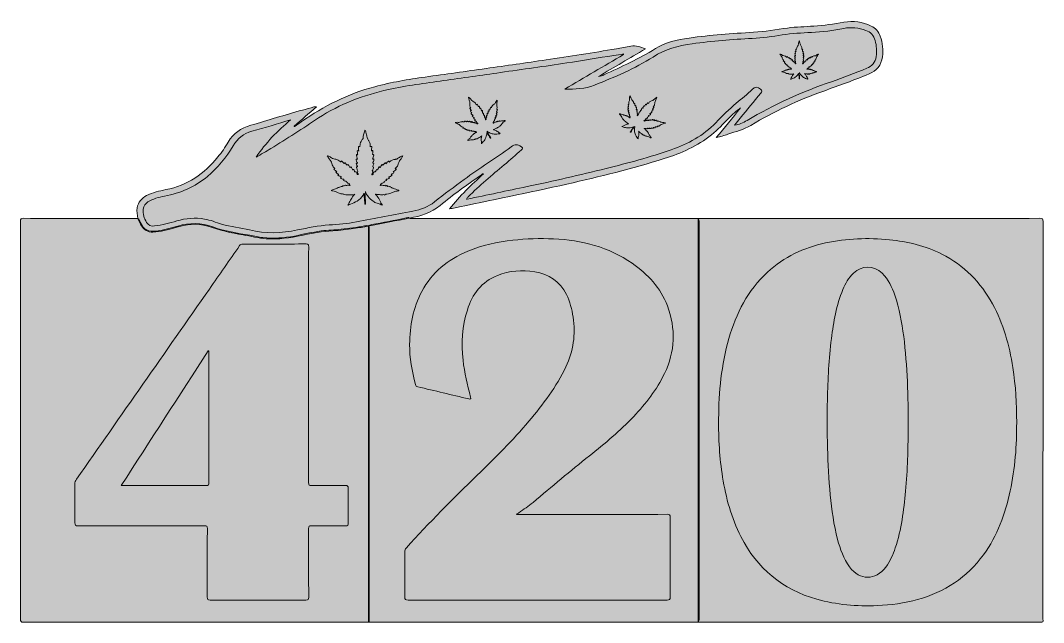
# Model space of a CAD drawing. Extents: x 638 to 1434, y -1166 to -697.
import ezdxf

# ---------------------------------------------------------------- set-up
doc = ezdxf.new("R2010")
doc.units = 0
doc.header["$MEASUREMENT"] = 0
doc.layers.add('katman 1', color=7, linetype='Continuous')

# ---------------------------------------------------------------- blocks, each defined once
blk = doc.blocks.new('block 3')
at = {"layer": 'katman 1', "true_color": 0xffffff}
h = blk.add_hatch(color=7, dxfattribs=at)
h.dxf.hatch_style = 2
edge = h.paths.add_edge_path()
edge.add_spline(control_points=[(940.76, -851.29), (930.5, -853.27), (920.24, -855.25), (909.99, -857.24), (909.6, -857.31), (909.23, -857.49), (908.86, -857.62), (905.01, -858.19), (901.17, -858.82), (897.32, -859.32), (891.93, -860.02), (886.54, -860.94), (881.12, -861.18), (872.96, -861.54), (864.99, -863.01), (857.05, -864.71), (847.88, -866.68), (838.65, -868.02), (829.25, -867.33), (823.15, -866.88), (817.23, -865.24), (811.19, -864.36), (801.79, -862.99), (792.72, -860.43), (783.69, -857.51), (775.25, -854.78), (766.86, -856.19), (758.54, -858.67), (752.82, -860.38), (747.03, -861.9), (741, -862.15), (737.01, -862.32), (734.22, -860.45), (732.08, -857.28), (730.86, -855.48), (730.06, -853.49), (729.34, -851.46), (728.75, -848.74), (728.32, -845.99), (728.77, -843.23), (729.51, -838.78), (732.23, -835.75), (736.16, -833.74), (740.88, -831.31), (745.96, -830.11), (751.13, -829.09), (767.88, -825.81), (781.06, -816.79), (791.61, -803.62), (794.56, -799.93), (797.3, -796.09), (799.69, -792.02), (803.69, -785.23), (809.55, -781.05), (817.15, -778.97), (830.64, -775.3), (843.85, -770.66), (857.4, -767.15), (860.39, -766.38), (863.37, -765.52), (866.35, -764.69), (866.9, -764.54), (867.45, -764.26), (868.25, -764.69), (862.43, -769.72), (856.69, -774.69), (850.96, -779.65), (851.02, -779.73), (851.07, -779.82), (851.13, -779.9), (852.93, -778.7), (854.77, -777.54), (856.54, -776.29), (874.05, -763.91), (892.94, -754.47), (913.72, -748.88), (926.63, -745.42), (939.75, -743.2), (952.96, -741.38), (968.77, -739.2), (984.57, -736.95), (1000.37, -734.71), (1015.97, -732.5), (1031.57, -730.28), (1047.16, -728.01), (1065.41, -725.35), (1083.64, -722.48), (1101.81, -719.3), (1105.59, -718.64), (1109.39, -718.08), (1113.16, -717.37), (1117.06, -716.65), (1120.55, -717.86), (1124.39, -719.46), (1112.15, -726.66), (1100.19, -733.7), (1087.82, -740.97), (1089.74, -740.9), (1090.95, -740.17), (1092.18, -739.6), (1105.76, -733.26), (1119.53, -727.34), (1132.22, -719.21), (1140.1, -714.16), (1149.21, -712.32), (1158.4, -710.98), (1175.03, -708.57), (1191.76, -707.53), (1208.5, -706.51), (1217.45, -705.96), (1226.29, -704.4), (1235.17, -703.18), (1241.91, -702.26), (1248.73, -702.18), (1255.51, -701.7), (1263.38, -701.15), (1271.19, -700.2), (1278.94, -698.7), (1286.34, -697.28), (1293.41, -698.38), (1300.16, -701.63), (1303.58, -703.29), (1305.9, -706.04), (1307.22, -709.6), (1309.14, -714.81), (1309.74, -720.17), (1308.94, -725.69), (1308.01, -732.13), (1304.5, -736.5), (1298.52, -738.97), (1286.91, -743.78), (1275.1, -748.06), (1263.27, -752.26), (1243.44, -759.29), (1224.56, -768.3), (1206.48, -779.04), (1200.93, -782.34), (1194.68, -783.82), (1188.66, -785.91), (1185.75, -786.92), (1182.84, -787.91), (1179.62, -788.54), (1185.93, -780.84), (1192.23, -773.15), (1198.54, -765.45), (1195.18, -767.8), (1192.18, -770.58), (1189.29, -773.46), (1184.9, -777.83), (1180.84, -782.53), (1175.96, -786.42), (1164.95, -795.21), (1152.34, -800.78), (1139.04, -804.95), (1114.11, -812.76), (1088.78, -819.03), (1063.31, -824.76), (1033.63, -831.45), (1003.81, -837.44), (974.06, -843.76), (973.54, -843.88), (973, -843.93), (971.94, -844.08), (979.91, -833.86), (988.96, -825.31), (998.31, -816.86), (997.41, -816.73), (996.99, -817.36), (996.5, -817.7), (985.61, -825.29), (974.81, -833.01), (964.54, -841.44), (957.61, -847.13), (949.41, -849.76), (940.76, -851.29)], knot_values=[0, 0, 0, 0, 1, 1, 1, 2, 2, 2, 3, 3, 3, 4, 4, 4, 5, 5, 5, 6, 6, 6, 7, 7, 7, 8, 8, 8, 9, 9, 9, 10, 10, 10, 11, 11, 11, 12, 12, 12, 13, 13, 13, 14, 14, 14, 15, 15, 15, 16, 16, 16, 17, 17, 17, 18, 18, 18, 19, 19, 19, 20, 20, 20, 21, 21, 21, 22, 22, 22, 23, 23, 23, 24, 24, 24, 25, 25, 25, 26, 26, 26, 27, 27, 27, 28, 28, 28, 29, 29, 29, 30, 30, 30, 31, 31, 31, 32, 32, 32, 33, 33, 33, 34, 34, 34, 35, 35, 35, 36, 36, 36, 37, 37, 37, 38, 38, 38, 39, 39, 39, 40, 40, 40, 41, 41, 41, 42, 42, 42, 43, 43, 43, 44, 44, 44, 45, 45, 45, 46, 46, 46, 47, 47, 47, 48, 48, 48, 49, 49, 49, 50, 50, 50, 51, 51, 51, 52, 52, 52, 53, 53, 53, 54, 54, 54, 55, 55, 55, 56, 56, 56, 57, 57, 57, 58, 58, 58, 58], degree=3, periodic=1)
at = {"layer": 'katman 1', "true_color": 0xbd6800}
h = blk.add_hatch(color=32, dxfattribs=at)
h.dxf.hatch_style = 2
edge = h.paths.add_edge_path()
edge.add_spline(control_points=[(1107.46, -723.86), (1092.24, -732.82), (1077.02, -741.78), (1061.8, -750.73), (1069.66, -750.91), (1077.48, -750.6), (1084.78, -747.68), (1100.48, -741.42), (1116.07, -734.82), (1130.4, -725.77), (1139.82, -719.81), (1150.01, -716.82), (1160.88, -715.41), (1176.39, -713.4), (1191.95, -712.01), (1207.57, -711.34), (1215.46, -711.01), (1223.23, -709.7), (1231.01, -708.52), (1238.55, -707.38), (1246.16, -707.01), (1253.76, -706.61), (1262.18, -706.16), (1270.53, -705.18), (1278.79, -703.52), (1284.73, -702.33), (1290.48, -702.97), (1296.08, -705), (1299.78, -706.34), (1302.23, -708.98), (1303.26, -712.88), (1304.37, -717.03), (1304.81, -721.19), (1304.08, -725.47), (1303.33, -729.92), (1300.87, -732.86), (1296.71, -734.57), (1287.68, -738.27), (1278.6, -741.82), (1269.38, -744.99), (1246.45, -752.87), (1224.43, -762.67), (1203.64, -775.18), (1202.09, -776.11), (1200.42, -776.86), (1198.75, -777.57), (1197.27, -778.18), (1195.72, -778.61), (1193.9, -778.8), (1195.36, -776.96), (1196.8, -775.1), (1198.29, -773.29), (1203.6, -766.84), (1208.9, -760.38), (1214.29, -753.99), (1215.35, -752.73), (1215.38, -751.98), (1214.1, -750.89), (1211.7, -748.83), (1209.77, -748.75), (1207.59, -750.99), (1203.77, -754.91), (1199.28, -758.06), (1195.17, -761.65), (1189.62, -766.49), (1184.37, -771.62), (1179.27, -776.92), (1169.56, -787.01), (1157.57, -793.45), (1144.53, -798.03), (1127.9, -803.86), (1110.87, -808.37), (1093.79, -812.65), (1073.37, -817.75), (1052.84, -822.37), (1032.25, -826.73), (1016.72, -830.02), (1001.19, -833.26), (985.66, -836.51), (985.53, -836.54), (985.39, -836.5), (985.14, -836.47), (985.35, -835.71), (985.98, -835.31), (986.45, -834.82), (995.21, -825.82), (1004.94, -817.89), (1014.52, -809.8), (1019.05, -805.98), (1023.46, -802), (1027.96, -798.14), (1029, -797.24), (1029.27, -796.71), (1027.9, -795.79), (1024.5, -793.51), (1023.23, -793.48), (1019.92, -795.85), (1007.85, -804.46), (995.3, -812.36), (983.36, -821.15), (975.6, -826.86), (967.84, -832.58), (960.34, -838.63), (955.39, -842.62), (949.57, -844.68), (943.42, -845.86), (928.76, -848.69), (914.1, -851.53), (899.42, -854.25), (892.39, -855.55), (885.28, -856.23), (878.15, -856.64), (869.85, -857.13), (861.76, -858.82), (853.67, -860.54), (841.17, -863.21), (828.74, -863.49), (816.24, -860.42), (809.06, -858.66), (801.61, -858.15), (794.51, -855.99), (790.08, -854.64), (785.81, -852.76), (781.21, -852), (773.91, -850.8), (766.72, -851.38), (759.63, -853.46), (753.95, -855.14), (748.21, -856.55), (742.33, -857.4), (739.65, -857.79), (737.56, -856.93), (736.1, -854.63), (734.09, -851.46), (733.14, -848), (733.53, -844.24), (733.78, -841.8), (735.14, -840.01), (737.18, -838.71), (741.11, -836.19), (745.55, -835.04), (750.05, -834.17), (762.44, -831.79), (773.69, -827.03), (783.42, -818.86), (791.51, -812.06), (798.1, -803.98), (803.51, -794.98), (806.94, -789.27), (811.43, -785.44), (818.02, -783.67), (828.13, -780.95), (838.09, -777.65), (848.23, -774.76), (837.96, -783.24), (828.8, -792.71), (821.31, -803.86), (825.17, -801.6), (829.05, -799.36), (832.88, -797.05), (845.45, -789.45), (857.69, -781.33), (869.95, -773.24), (886.64, -762.23), (905.09, -755.56), (924.43, -751.11), (938.55, -747.86), (952.94, -746.22), (967.26, -744.18), (982.05, -742.07), (996.83, -739.94), (1011.62, -737.83), (1028.81, -735.36), (1046, -732.98), (1063.17, -730.41), (1075.41, -728.58), (1087.61, -726.48), (1099.83, -724.52), (1102.32, -724.12), (1104.82, -723.78), (1107.31, -723.41), (1107.36, -723.56), (1107.41, -723.71), (1107.46, -723.86)], knot_values=[0, 0, 0, 0, 1, 1, 1, 2, 2, 2, 3, 3, 3, 4, 4, 4, 5, 5, 5, 6, 6, 6, 7, 7, 7, 8, 8, 8, 9, 9, 9, 10, 10, 10, 11, 11, 11, 12, 12, 12, 13, 13, 13, 14, 14, 14, 15, 15, 15, 16, 16, 16, 17, 17, 17, 18, 18, 18, 19, 19, 19, 20, 20, 20, 21, 21, 21, 22, 22, 22, 23, 23, 23, 24, 24, 24, 25, 25, 25, 26, 26, 26, 27, 27, 27, 28, 28, 28, 29, 29, 29, 30, 30, 30, 31, 31, 31, 32, 32, 32, 33, 33, 33, 34, 34, 34, 35, 35, 35, 36, 36, 36, 37, 37, 37, 38, 38, 38, 39, 39, 39, 40, 40, 40, 41, 41, 41, 42, 42, 42, 43, 43, 43, 44, 44, 44, 45, 45, 45, 46, 46, 46, 47, 47, 47, 48, 48, 48, 49, 49, 49, 50, 50, 50, 51, 51, 51, 52, 52, 52, 53, 53, 53, 54, 54, 54, 55, 55, 55, 56, 56, 56, 57, 57, 57, 58, 58, 58, 59, 59, 59, 60, 60, 60, 61, 61, 61, 61], degree=3, periodic=1)
at = {"layer": 'katman 1', "true_color": 0x008a00}
h = blk.add_hatch(color=96, dxfattribs=at)
h.dxf.hatch_style = 2
edge = h.paths.add_edge_path()
edge.add_spline(control_points=[(908.87, -1165.97), (908.13, -1166.01), (907.4, -1166.09), (906.66, -1166.09), (817.86, -1166.1), (729.07, -1166.09), (640.28, -1166.15), (638.27, -1166.15), (637.92, -1165.61), (637.92, -1163.72), (637.97, -1060.43), (637.97, -957.15), (637.92, -853.86), (637.91, -851.95), (638.29, -851.44), (640.28, -851.44), (669.09, -851.52), (697.9, -851.5), (726.71, -851.49), (727.59, -851.49), (728.47, -851.47), (729.34, -851.46), (729.97, -851.71), (730.19, -852.29), (730.44, -852.84), (730.69, -853.39), (730.93, -853.96), (731.19, -854.5), (734.08, -860.43), (737.55, -862.29), (744.08, -861.33), (749.63, -860.51), (755.06, -859.13), (760.42, -857.53), (769.55, -854.82), (778.59, -854.67), (787.6, -858.08), (796.93, -861.61), (806.78, -862.97), (816.54, -864.69), (819.92, -865.29), (823.25, -866.14), (826.69, -866.45), (834.93, -867.18), (843.11, -866.88), (851.23, -865.24), (858.17, -863.84), (865.08, -862.29), (872.09, -861.3), (877.22, -860.57), (882.43, -860.56), (887.59, -859.96), (893.68, -859.24), (899.76, -858.47), (905.79, -857.36), (906.95, -857.15), (908.2, -856.68), (909.15, -857.9), (909.57, -858.87), (909.5, -859.89), (909.5, -860.9), (909.5, -961.48), (909.5, -1062.07), (909.49, -1162.65), (909.49, -1163.79), (909.63, -1164.97), (908.87, -1165.97)], knot_values=[0, 0, 0, 0, 1, 1, 1, 2, 2, 2, 3, 3, 3, 4, 4, 4, 5, 5, 5, 6, 6, 6, 7, 7, 7, 8, 8, 8, 9, 9, 9, 10, 10, 10, 11, 11, 11, 12, 12, 12, 13, 13, 13, 14, 14, 14, 15, 15, 15, 16, 16, 16, 17, 17, 17, 18, 18, 18, 19, 19, 19, 20, 20, 20, 21, 21, 21, 22, 22, 22, 22], degree=3, periodic=1)
at = {"layer": 'katman 1', "true_color": 0xa90040}
h = blk.add_hatch(color=234, dxfattribs=at)
h.dxf.hatch_style = 2
edge = h.paths.add_edge_path()
edge.add_spline(control_points=[(908.87, -1165.97), (908.87, -1089.77), (908.88, -1013.58), (908.88, -937.39), (908.88, -910.8), (908.86, -884.21), (908.86, -857.62), (909.33, -856.59), (910.34, -856.54), (911.24, -856.37), (920.21, -854.67), (929.18, -853), (938.12, -851.15), (938.97, -850.97), (939.93, -850.44), (940.76, -851.29), (941.61, -851.64), (942.5, -851.49), (943.36, -851.49), (1016.56, -851.5), (1089.75, -851.5), (1162.94, -851.5), (1163.82, -851.5), (1164.69, -851.55), (1165.57, -851.58), (1166.11, -852.18), (1166.15, -852.93), (1166.17, -853.67), (1166.2, -854.41), (1166.19, -855.16), (1166.19, -855.9), (1166.19, -957.81), (1166.19, -1059.73), (1166.18, -1161.64), (1166.18, -1163.1), (1166.5, -1164.63), (1165.56, -1165.97), (1164.75, -1166.01), (1163.95, -1166.09), (1163.14, -1166.09), (1079.19, -1166.09), (995.24, -1166.09), (911.28, -1166.09), (910.48, -1166.09), (909.67, -1166.01), (908.87, -1165.97)], knot_values=[0, 0, 0, 0, 1, 1, 1, 2, 2, 2, 3, 3, 3, 4, 4, 4, 5, 5, 5, 6, 6, 6, 7, 7, 7, 8, 8, 8, 9, 9, 9, 10, 10, 10, 11, 11, 11, 12, 12, 12, 13, 13, 13, 14, 14, 14, 15, 15, 15, 15], degree=3, periodic=1)
at = {"layer": 'katman 1', "true_color": 0xe8b700}
h = blk.add_hatch(color=40, dxfattribs=at)
h.dxf.hatch_style = 2
edge = h.paths.add_edge_path()
edge.add_spline(control_points=[(1165.56, -1165.97), (1165.56, -1087.76), (1165.57, -1009.55), (1165.57, -931.34), (1165.57, -904.76), (1165.57, -878.17), (1165.57, -851.58), (1166.31, -851.56), (1167.05, -851.5), (1167.79, -851.5), (1255.64, -851.5), (1343.5, -851.51), (1431.35, -851.45), (1433.41, -851.45), (1434, -851.89), (1434, -854.04), (1433.94, -957.2), (1433.95, -1060.36), (1433.94, -1163.52), (1433.94, -1166.38), (1434.37, -1166.07), (1431.34, -1166.07), (1343.49, -1166.07), (1255.63, -1166.07), (1167.77, -1166.07), (1167.04, -1166.07), (1166.3, -1166), (1165.56, -1165.97)], knot_values=[0, 0, 0, 0, 1, 1, 1, 2, 2, 2, 3, 3, 3, 4, 4, 4, 5, 5, 5, 6, 6, 6, 7, 7, 7, 8, 8, 8, 9, 9, 9, 9], degree=3, periodic=1)
h = blk.add_hatch(color=40, dxfattribs=at)
h.dxf.hatch_style = 2
edge = h.paths.add_edge_path()
edge.add_spline(control_points=[(1024.13, -1082.1), (1025.65, -1082.1), (1026.6, -1082.1), (1027.54, -1082.1), (1065.46, -1082.1), (1103.38, -1082.12), (1141.31, -1082.06), (1143.26, -1082.05), (1143.76, -1082.55), (1143.75, -1084.5), (1143.68, -1105.16), (1143.67, -1125.82), (1143.75, -1146.48), (1143.76, -1148.49), (1143.17, -1148.88), (1141.27, -1148.88), (1074.06, -1148.83), (1006.85, -1148.83), (939.64, -1148.88), (937.65, -1148.88), (937.04, -1148.48), (937.06, -1146.37), (937.17, -1134.69), (937.13, -1123.01), (937.09, -1111.33), (937.08, -1110.02), (937.47, -1109.09), (938.35, -1108.11), (956.01, -1088.59), (974.55, -1069.92), (993.46, -1051.62), (1007.43, -1038.1), (1021.19, -1024.39), (1033.73, -1009.53), (1044.8, -996.41), (1054.97, -982.7), (1062.51, -967.16), (1068.51, -954.78), (1070.13, -941.9), (1068.1, -928.39), (1067.18, -922.29), (1065.77, -916.36), (1062.98, -910.84), (1057.84, -900.63), (1049.42, -894.75), (1038.25, -893.05), (1028.4, -891.54), (1018.62, -892.18), (1009.25, -895.93), (996.86, -900.89), (989.64, -910.51), (985.8, -922.87), (981.86, -935.58), (980.98, -948.63), (982.45, -961.85), (983.54, -971.64), (985.79, -981.2), (988.29, -990.7), (988.77, -992.5), (988.18, -992.42), (986.86, -992.11), (973.65, -988.97), (960.44, -985.83), (947.22, -982.72), (946.21, -982.48), (945.62, -982), (945.37, -980.93), (942.97, -970.62), (940.66, -960.28), (940.89, -949.62), (941.19, -935.26), (943.47, -921.31), (950.33, -908.46), (958.31, -893.54), (970.66, -883.54), (986.07, -877.1), (997.32, -872.39), (1009.13, -869.92), (1021.22, -868.54), (1031.76, -867.34), (1042.34, -866.96), (1052.93, -867.45), (1074.96, -868.48), (1095.77, -873.69), (1114.16, -886.51), (1126.36, -895.01), (1136.22, -905.56), (1141.52, -919.69), (1148.21, -937.52), (1147.59, -955.16), (1139.26, -972.43), (1133.22, -984.96), (1124.78, -995.74), (1115.32, -1005.81), (1104.76, -1017.06), (1092.91, -1026.85), (1080.87, -1036.41), (1065.99, -1048.23), (1051.53, -1060.57), (1036.94, -1072.76), (1033.42, -1075.7), (1029.58, -1078.21), (1025.83, -1080.84), (1025.41, -1081.14), (1025, -1081.46), (1024.13, -1082.1)], knot_values=[0, 0, 0, 0, 1, 1, 1, 2, 2, 2, 3, 3, 3, 4, 4, 4, 5, 5, 5, 6, 6, 6, 7, 7, 7, 8, 8, 8, 9, 9, 9, 10, 10, 10, 11, 11, 11, 12, 12, 12, 13, 13, 13, 14, 14, 14, 15, 15, 15, 16, 16, 16, 17, 17, 17, 18, 18, 18, 19, 19, 19, 20, 20, 20, 21, 21, 21, 22, 22, 22, 23, 23, 23, 24, 24, 24, 25, 25, 25, 26, 26, 26, 27, 27, 27, 28, 28, 28, 29, 29, 29, 30, 30, 30, 31, 31, 31, 32, 32, 32, 33, 33, 33, 34, 34, 34, 35, 35, 35, 35], degree=3, periodic=1)
at = {"layer": 'katman 1', "true_color": 0x008a00}
h = blk.add_hatch(color=96, dxfattribs=at)
h.dxf.hatch_style = 2
edge = h.paths.add_edge_path()
edge.add_spline(control_points=[(1413.45, -1010.41), (1413.53, -1028.39), (1412.23, -1046.24), (1408.45, -1063.85), (1404.61, -1081.72), (1398.43, -1098.62), (1387.61, -1113.55), (1374.72, -1131.34), (1357.38, -1142.6), (1336.37, -1148.45), (1326.08, -1151.32), (1315.55, -1152.68), (1304.88, -1153.12), (1288.96, -1153.78), (1273.25, -1152.56), (1257.87, -1148.18), (1231.04, -1140.56), (1211.39, -1124.23), (1198.74, -1099.4), (1191.3, -1084.8), (1187.11, -1069.2), (1184.52, -1053.1), (1182.11, -1038.07), (1181.26, -1022.93), (1181.41, -1007.75), (1181.62, -986.61), (1183.48, -965.64), (1189.4, -945.2), (1195.11, -925.45), (1204.13, -907.62), (1219.44, -893.46), (1232.34, -881.53), (1247.69, -874.38), (1264.7, -870.64), (1281.1, -867.03), (1297.68, -866.52), (1314.35, -868.12), (1328.61, -869.5), (1342.32, -872.87), (1355.16, -879.34), (1372.45, -888.05), (1385.38, -901.23), (1394.63, -918.12), (1403.11, -933.61), (1407.74, -950.35), (1410.47, -967.68), (1412.7, -981.84), (1413.54, -996.09), (1413.45, -1010.41)], knot_values=[0, 0, 0, 0, 1, 1, 1, 2, 2, 2, 3, 3, 3, 4, 4, 4, 5, 5, 5, 6, 6, 6, 7, 7, 7, 8, 8, 8, 9, 9, 9, 10, 10, 10, 11, 11, 11, 12, 12, 12, 13, 13, 13, 14, 14, 14, 15, 15, 15, 16, 16, 16, 16], degree=3, periodic=1)
at = {"layer": 'katman 1', "true_color": 0xa90040}
h = blk.add_hatch(color=234, dxfattribs=at)
h.dxf.hatch_style = 2
edge = h.paths.add_edge_path()
edge.add_spline(control_points=[(862.26, -965.52), (862.26, -996.1), (862.28, -1026.68), (862.21, -1057.26), (862.21, -1059.25), (862.75, -1059.69), (864.67, -1059.67), (873.44, -1059.56), (882.22, -1059.66), (890.99, -1059.59), (892.59, -1059.57), (893.02, -1060.05), (893.01, -1061.63), (892.94, -1070.81), (892.95, -1080), (893.01, -1089.18), (893.01, -1090.58), (892.65, -1091), (891.21, -1090.99), (882.24, -1090.93), (873.26, -1091.01), (864.29, -1090.92), (862.55, -1090.9), (862.22, -1091.43), (862.22, -1093.06), (862.28, -1110.95), (862.24, -1128.84), (862.3, -1146.73), (862.3, -1148.38), (861.91, -1148.87), (860.2, -1148.87), (835.31, -1148.81), (810.41, -1148.81), (785.51, -1148.88), (783.64, -1148.88), (783.33, -1148.3), (783.33, -1146.6), (783.39, -1128.78), (783.34, -1110.95), (783.41, -1093.13), (783.42, -1091.34), (782.97, -1090.92), (781.19, -1090.92), (748.33, -1090.98), (715.47, -1090.95), (682.61, -1091), (680.77, -1091.01), (680.26, -1090.54), (680.28, -1088.68), (680.37, -1078.62), (680.34, -1068.56), (680.3, -1058.51), (680.29, -1057.08), (680.7, -1055.94), (681.51, -1054.78), (716, -1005.38), (750.48, -955.97), (784.95, -906.56), (792.82, -895.28), (800.69, -884.01), (808.52, -872.71), (809.18, -871.76), (809.9, -871.44), (811.02, -871.45), (827.49, -871.48), (843.95, -871.5), (860.41, -871.42), (862.24, -871.41), (862.28, -872.2), (862.28, -873.57), (862.26, -904.22), (862.26, -934.87), (862.26, -965.52)], knot_values=[0, 0, 0, 0, 1, 1, 1, 2, 2, 2, 3, 3, 3, 4, 4, 4, 5, 5, 5, 6, 6, 6, 7, 7, 7, 8, 8, 8, 9, 9, 9, 10, 10, 10, 11, 11, 11, 12, 12, 12, 13, 13, 13, 14, 14, 14, 15, 15, 15, 16, 16, 16, 17, 17, 17, 18, 18, 18, 19, 19, 19, 20, 20, 20, 21, 21, 21, 22, 22, 22, 23, 23, 23, 24, 24, 24, 24], degree=3, periodic=1)
at = {"layer": 'katman 1', "true_color": 0xe8b700}
h = blk.add_hatch(color=40, dxfattribs=at)
h.dxf.hatch_style = 2
edge = h.paths.add_edge_path()
edge.add_spline(control_points=[(1329.01, -1017.28), (1328.87, -1030.47), (1328.48, -1047.26), (1326.96, -1063.99), (1325.59, -1078.96), (1323.7, -1093.85), (1318.94, -1108.21), (1317.18, -1113.53), (1314.94, -1118.64), (1311.56, -1123.17), (1303.67, -1133.76), (1291.28, -1133.72), (1283.44, -1123.08), (1278.68, -1116.62), (1276.11, -1109.19), (1274.06, -1101.55), (1271.03, -1090.2), (1269.44, -1078.6), (1268.31, -1066.93), (1267.13, -1054.77), (1266.59, -1042.59), (1266.23, -1030.39), (1265.86, -1017.84), (1265.84, -1005.29), (1266.11, -992.75), (1266.46, -976.84), (1267.22, -960.94), (1269.22, -945.14), (1270.87, -932.1), (1273.05, -919.15), (1278.16, -906.92), (1280.11, -902.22), (1282.6, -897.85), (1286.31, -894.27), (1292.88, -887.93), (1302.26, -887.92), (1308.79, -894.3), (1313.65, -899.05), (1316.37, -905.05), (1318.55, -911.33), (1322.19, -921.74), (1324.07, -932.53), (1325.48, -943.42), (1326.99, -955.07), (1327.85, -966.76), (1328.34, -978.48), (1328.82, -990.21), (1329.08, -1001.94), (1329.01, -1017.28)], knot_values=[0, 0, 0, 0, 1, 1, 1, 2, 2, 2, 3, 3, 3, 4, 4, 4, 5, 5, 5, 6, 6, 6, 7, 7, 7, 8, 8, 8, 9, 9, 9, 10, 10, 10, 11, 11, 11, 12, 12, 12, 13, 13, 13, 14, 14, 14, 15, 15, 15, 16, 16, 16, 16], degree=3, periodic=1)
at = {"layer": 'katman 1', "true_color": 0x008a00}
h = blk.add_hatch(color=96, dxfattribs=at)
h.dxf.hatch_style = 2
edge = h.paths.add_edge_path()
edge.add_spline(control_points=[(784.58, -954.7), (784.58, -955.35), (784.58, -955.99), (784.58, -956.64), (784.58, -990.19), (784.57, -1023.73), (784.62, -1057.27), (784.62, -1059.04), (784.28, -1059.68), (782.33, -1059.67), (761.01, -1059.59), (739.7, -1059.62), (718.38, -1059.62), (717.86, -1059.62), (717.34, -1059.62), (716.37, -1059.62), (739.1, -1024.4), (761.61, -989.5), (784.13, -954.61), (784.28, -954.64), (784.43, -954.67), (784.58, -954.7)], knot_values=[0, 0, 0, 0, 1, 1, 1, 2, 2, 2, 3, 3, 3, 4, 4, 4, 5, 5, 5, 6, 6, 6, 7, 7, 7, 7], degree=3, periodic=1)
at = {"layer": 'katman 1', "lineweight": 0}
for points, knots in [([(940.76, -851.29), (930.5, -853.27), (920.24, -855.25), (909.99, -857.24), (909.6, -857.31), (909.23, -857.49), (908.86, -857.62), (905.01, -858.19), (901.17, -858.82), (897.32, -859.32), (891.93, -860.02), (886.54, -860.94), (881.12, -861.18), (872.96, -861.54), (864.99, -863.01), (857.05, -864.71), (847.88, -866.68), (838.65, -868.02), (829.25, -867.33), (823.15, -866.88), (817.23, -865.24), (811.19, -864.36), (801.79, -862.99), (792.72, -860.43), (783.69, -857.51), (775.25, -854.78), (766.86, -856.19), (758.54, -858.67), (752.82, -860.38), (747.03, -861.9), (741, -862.15), (737.01, -862.32), (734.22, -860.45), (732.08, -857.28), (730.86, -855.48), (730.06, -853.49), (729.34, -851.46), (728.75, -848.74), (728.32, -845.99), (728.77, -843.23), (729.51, -838.78), (732.23, -835.75), (736.16, -833.74), (740.88, -831.31), (745.96, -830.11), (751.13, -829.09), (767.88, -825.81), (781.06, -816.79), (791.61, -803.62), (794.56, -799.93), (797.3, -796.09), (799.69, -792.02), (803.69, -785.23), (809.55, -781.05), (817.15, -778.97), (830.64, -775.3), (843.85, -770.66), (857.4, -767.15), (860.39, -766.38), (863.37, -765.52), (866.35, -764.69), (866.9, -764.54), (867.45, -764.26), (868.25, -764.69), (862.43, -769.72), (856.69, -774.69), (850.96, -779.65), (851.02, -779.73), (851.07, -779.82), (851.13, -779.9), (852.93, -778.7), (854.77, -777.54), (856.54, -776.29), (874.05, -763.91), (892.94, -754.47), (913.72, -748.88), (926.63, -745.42), (939.75, -743.2), (952.96, -741.38), (968.77, -739.2), (984.57, -736.95), (1000.37, -734.71), (1015.97, -732.5), (1031.57, -730.28), (1047.16, -728.01), (1065.41, -725.35), (1083.64, -722.48), (1101.81, -719.3), (1105.59, -718.64), (1109.39, -718.08), (1113.16, -717.37), (1117.06, -716.65), (1120.55, -717.86), (1124.39, -719.46), (1112.15, -726.66), (1100.19, -733.7), (1087.82, -740.97), (1089.74, -740.9), (1090.95, -740.17), (1092.18, -739.6), (1105.76, -733.26), (1119.53, -727.34), (1132.22, -719.21), (1140.1, -714.16), (1149.21, -712.32), (1158.4, -710.98), (1175.03, -708.57), (1191.76, -707.53), (1208.5, -706.51), (1217.45, -705.96), (1226.29, -704.4), (1235.17, -703.18), (1241.91, -702.26), (1248.73, -702.18), (1255.51, -701.7), (1263.38, -701.15), (1271.19, -700.2), (1278.94, -698.7), (1286.34, -697.28), (1293.41, -698.38), (1300.16, -701.63), (1303.58, -703.29), (1305.9, -706.04), (1307.22, -709.6), (1309.14, -714.81), (1309.74, -720.17), (1308.94, -725.69), (1308.01, -732.13), (1304.5, -736.5), (1298.52, -738.97), (1286.91, -743.78), (1275.1, -748.06), (1263.27, -752.26), (1243.44, -759.29), (1224.56, -768.3), (1206.48, -779.04), (1200.93, -782.34), (1194.68, -783.82), (1188.66, -785.91), (1185.75, -786.92), (1182.84, -787.91), (1179.62, -788.54), (1185.93, -780.84), (1192.23, -773.15), (1198.54, -765.45), (1195.18, -767.8), (1192.18, -770.58), (1189.29, -773.46), (1184.9, -777.83), (1180.84, -782.53), (1175.96, -786.42), (1164.95, -795.21), (1152.34, -800.78), (1139.04, -804.95), (1114.11, -812.76), (1088.78, -819.03), (1063.31, -824.76), (1033.63, -831.45), (1003.81, -837.44), (974.06, -843.76), (973.54, -843.88), (973, -843.93), (971.94, -844.08), (979.91, -833.86), (988.96, -825.31), (998.31, -816.86), (997.41, -816.73), (996.99, -817.36), (996.5, -817.7), (985.61, -825.29), (974.81, -833.01), (964.54, -841.44), (957.61, -847.13), (949.41, -849.76), (940.76, -851.29)], [0, 0, 0, 0, 1, 1, 1, 2, 2, 2, 3, 3, 3, 4, 4, 4, 5, 5, 5, 6, 6, 6, 7, 7, 7, 8, 8, 8, 9, 9, 9, 10, 10, 10, 11, 11, 11, 12, 12, 12, 13, 13, 13, 14, 14, 14, 15, 15, 15, 16, 16, 16, 17, 17, 17, 18, 18, 18, 19, 19, 19, 20, 20, 20, 21, 21, 21, 22, 22, 22, 23, 23, 23, 24, 24, 24, 25, 25, 25, 26, 26, 26, 27, 27, 27, 28, 28, 28, 29, 29, 29, 30, 30, 30, 31, 31, 31, 32, 32, 32, 33, 33, 33, 34, 34, 34, 35, 35, 35, 36, 36, 36, 37, 37, 37, 38, 38, 38, 39, 39, 39, 40, 40, 40, 41, 41, 41, 42, 42, 42, 43, 43, 43, 44, 44, 44, 45, 45, 45, 46, 46, 46, 47, 47, 47, 48, 48, 48, 49, 49, 49, 50, 50, 50, 51, 51, 51, 52, 52, 52, 53, 53, 53, 54, 54, 54, 55, 55, 55, 56, 56, 56, 57, 57, 57, 58, 58, 58, 58]), ([(1107.46, -723.86), (1092.24, -732.82), (1077.02, -741.78), (1061.8, -750.73), (1069.66, -750.91), (1077.48, -750.6), (1084.78, -747.68), (1100.48, -741.42), (1116.07, -734.82), (1130.4, -725.77), (1139.82, -719.81), (1150.01, -716.82), (1160.88, -715.41), (1176.39, -713.4), (1191.95, -712.01), (1207.57, -711.34), (1215.46, -711.01), (1223.23, -709.7), (1231.01, -708.52), (1238.55, -707.38), (1246.16, -707.01), (1253.76, -706.61), (1262.18, -706.16), (1270.53, -705.18), (1278.79, -703.52), (1284.73, -702.33), (1290.48, -702.97), (1296.08, -705), (1299.78, -706.34), (1302.23, -708.98), (1303.26, -712.88), (1304.37, -717.03), (1304.81, -721.19), (1304.08, -725.47), (1303.33, -729.92), (1300.87, -732.86), (1296.71, -734.57), (1287.68, -738.27), (1278.6, -741.82), (1269.38, -744.99), (1246.45, -752.87), (1224.43, -762.67), (1203.64, -775.18), (1202.09, -776.11), (1200.42, -776.86), (1198.75, -777.57), (1197.27, -778.18), (1195.72, -778.61), (1193.9, -778.8), (1195.36, -776.96), (1196.8, -775.1), (1198.29, -773.29), (1203.6, -766.84), (1208.9, -760.38), (1214.29, -753.99), (1215.35, -752.73), (1215.38, -751.98), (1214.1, -750.89), (1211.7, -748.83), (1209.77, -748.75), (1207.59, -750.99), (1203.77, -754.91), (1199.28, -758.06), (1195.17, -761.65), (1189.62, -766.49), (1184.37, -771.62), (1179.27, -776.92), (1169.56, -787.01), (1157.57, -793.45), (1144.53, -798.03), (1127.9, -803.86), (1110.87, -808.37), (1093.79, -812.65), (1073.37, -817.75), (1052.84, -822.37), (1032.25, -826.73), (1016.72, -830.02), (1001.19, -833.26), (985.66, -836.51), (985.53, -836.54), (985.39, -836.5), (985.14, -836.47), (985.35, -835.71), (985.98, -835.31), (986.45, -834.82), (995.21, -825.82), (1004.94, -817.89), (1014.52, -809.8), (1019.05, -805.98), (1023.46, -802), (1027.96, -798.14), (1029, -797.24), (1029.27, -796.71), (1027.9, -795.79), (1024.5, -793.51), (1023.23, -793.48), (1019.92, -795.85), (1007.85, -804.46), (995.3, -812.36), (983.36, -821.15), (975.6, -826.86), (967.84, -832.58), (960.34, -838.63), (955.39, -842.62), (949.57, -844.68), (943.42, -845.86), (928.76, -848.69), (914.1, -851.53), (899.42, -854.25), (892.39, -855.55), (885.28, -856.23), (878.15, -856.64), (869.85, -857.13), (861.76, -858.82), (853.67, -860.54), (841.17, -863.21), (828.74, -863.49), (816.24, -860.42), (809.06, -858.66), (801.61, -858.15), (794.51, -855.99), (790.08, -854.64), (785.81, -852.76), (781.21, -852), (773.91, -850.8), (766.72, -851.38), (759.63, -853.46), (753.95, -855.14), (748.21, -856.55), (742.33, -857.4), (739.65, -857.79), (737.56, -856.93), (736.1, -854.63), (734.09, -851.46), (733.14, -848), (733.53, -844.24), (733.78, -841.8), (735.14, -840.01), (737.18, -838.71), (741.11, -836.19), (745.55, -835.04), (750.05, -834.17), (762.44, -831.79), (773.69, -827.03), (783.42, -818.86), (791.51, -812.06), (798.1, -803.98), (803.51, -794.98), (806.94, -789.27), (811.43, -785.44), (818.02, -783.67), (828.13, -780.95), (838.09, -777.65), (848.23, -774.76), (837.96, -783.24), (828.8, -792.71), (821.31, -803.86), (825.17, -801.6), (829.05, -799.36), (832.88, -797.05), (845.45, -789.45), (857.69, -781.33), (869.95, -773.24), (886.64, -762.23), (905.09, -755.56), (924.43, -751.11), (938.55, -747.86), (952.94, -746.22), (967.26, -744.18), (982.05, -742.07), (996.83, -739.94), (1011.62, -737.83), (1028.81, -735.36), (1046, -732.98), (1063.17, -730.41), (1075.41, -728.58), (1087.61, -726.48), (1099.83, -724.52), (1102.32, -724.12), (1104.82, -723.78), (1107.31, -723.41), (1107.36, -723.56), (1107.41, -723.71), (1107.46, -723.86)], [0, 0, 0, 0, 1, 1, 1, 2, 2, 2, 3, 3, 3, 4, 4, 4, 5, 5, 5, 6, 6, 6, 7, 7, 7, 8, 8, 8, 9, 9, 9, 10, 10, 10, 11, 11, 11, 12, 12, 12, 13, 13, 13, 14, 14, 14, 15, 15, 15, 16, 16, 16, 17, 17, 17, 18, 18, 18, 19, 19, 19, 20, 20, 20, 21, 21, 21, 22, 22, 22, 23, 23, 23, 24, 24, 24, 25, 25, 25, 26, 26, 26, 27, 27, 27, 28, 28, 28, 29, 29, 29, 30, 30, 30, 31, 31, 31, 32, 32, 32, 33, 33, 33, 34, 34, 34, 35, 35, 35, 36, 36, 36, 37, 37, 37, 38, 38, 38, 39, 39, 39, 40, 40, 40, 41, 41, 41, 42, 42, 42, 43, 43, 43, 44, 44, 44, 45, 45, 45, 46, 46, 46, 47, 47, 47, 48, 48, 48, 49, 49, 49, 50, 50, 50, 51, 51, 51, 52, 52, 52, 53, 53, 53, 54, 54, 54, 55, 55, 55, 56, 56, 56, 57, 57, 57, 58, 58, 58, 59, 59, 59, 60, 60, 60, 61, 61, 61, 61]), ([(908.87, -1165.97), (908.13, -1166.01), (907.4, -1166.09), (906.66, -1166.09), (817.86, -1166.1), (729.07, -1166.09), (640.28, -1166.15), (638.27, -1166.15), (637.92, -1165.61), (637.92, -1163.72), (637.97, -1060.43), (637.97, -957.15), (637.92, -853.86), (637.91, -851.95), (638.29, -851.44), (640.28, -851.44), (669.09, -851.52), (697.9, -851.5), (726.71, -851.49), (727.59, -851.49), (728.47, -851.47), (729.34, -851.46), (729.97, -851.71), (730.19, -852.29), (730.44, -852.84), (730.69, -853.39), (730.93, -853.96), (731.19, -854.5), (734.08, -860.43), (737.55, -862.29), (744.08, -861.33), (749.63, -860.51), (755.06, -859.13), (760.42, -857.53), (769.55, -854.82), (778.59, -854.67), (787.6, -858.08), (796.93, -861.61), (806.78, -862.97), (816.54, -864.69), (819.92, -865.29), (823.25, -866.14), (826.69, -866.45), (834.93, -867.18), (843.11, -866.88), (851.23, -865.24), (858.17, -863.84), (865.08, -862.29), (872.09, -861.3), (877.22, -860.57), (882.43, -860.56), (887.59, -859.96), (893.68, -859.24), (899.76, -858.47), (905.79, -857.36), (906.95, -857.15), (908.2, -856.68), (909.15, -857.9), (909.57, -858.87), (909.5, -859.89), (909.5, -860.9), (909.5, -961.48), (909.5, -1062.07), (909.49, -1162.65), (909.49, -1163.79), (909.63, -1164.97), (908.87, -1165.97)], [0, 0, 0, 0, 1, 1, 1, 2, 2, 2, 3, 3, 3, 4, 4, 4, 5, 5, 5, 6, 6, 6, 7, 7, 7, 8, 8, 8, 9, 9, 9, 10, 10, 10, 11, 11, 11, 12, 12, 12, 13, 13, 13, 14, 14, 14, 15, 15, 15, 16, 16, 16, 17, 17, 17, 18, 18, 18, 19, 19, 19, 20, 20, 20, 21, 21, 21, 22, 22, 22, 22]), ([(908.87, -1165.97), (908.87, -1089.77), (908.88, -1013.58), (908.88, -937.39), (908.88, -910.8), (908.86, -884.21), (908.86, -857.62), (909.33, -856.59), (910.34, -856.54), (911.24, -856.37), (920.21, -854.67), (929.18, -853), (938.12, -851.15), (938.97, -850.97), (939.93, -850.44), (940.76, -851.29), (941.61, -851.64), (942.5, -851.49), (943.36, -851.49), (1016.56, -851.5), (1089.75, -851.5), (1162.94, -851.5), (1163.82, -851.5), (1164.69, -851.55), (1165.57, -851.58), (1166.11, -852.18), (1166.15, -852.93), (1166.17, -853.67), (1166.2, -854.41), (1166.19, -855.16), (1166.19, -855.9), (1166.19, -957.81), (1166.19, -1059.73), (1166.18, -1161.64), (1166.18, -1163.1), (1166.5, -1164.63), (1165.56, -1165.97), (1164.75, -1166.01), (1163.95, -1166.09), (1163.14, -1166.09), (1079.19, -1166.09), (995.24, -1166.09), (911.28, -1166.09), (910.48, -1166.09), (909.67, -1166.01), (908.87, -1165.97)], [0, 0, 0, 0, 1, 1, 1, 2, 2, 2, 3, 3, 3, 4, 4, 4, 5, 5, 5, 6, 6, 6, 7, 7, 7, 8, 8, 8, 9, 9, 9, 10, 10, 10, 11, 11, 11, 12, 12, 12, 13, 13, 13, 14, 14, 14, 15, 15, 15, 15]), ([(1165.56, -1165.97), (1165.56, -1087.76), (1165.57, -1009.55), (1165.57, -931.34), (1165.57, -904.76), (1165.57, -878.17), (1165.57, -851.58), (1166.31, -851.56), (1167.05, -851.5), (1167.79, -851.5), (1255.64, -851.5), (1343.5, -851.51), (1431.35, -851.45), (1433.41, -851.45), (1434, -851.89), (1434, -854.04), (1433.94, -957.2), (1433.95, -1060.36), (1433.94, -1163.52), (1433.94, -1166.38), (1434.37, -1166.07), (1431.34, -1166.07), (1343.49, -1166.07), (1255.63, -1166.07), (1167.77, -1166.07), (1167.04, -1166.07), (1166.3, -1166), (1165.56, -1165.97)], [0, 0, 0, 0, 1, 1, 1, 2, 2, 2, 3, 3, 3, 4, 4, 4, 5, 5, 5, 6, 6, 6, 7, 7, 7, 8, 8, 8, 9, 9, 9, 9]), ([(1024.13, -1082.1), (1025.65, -1082.1), (1026.6, -1082.1), (1027.54, -1082.1), (1065.46, -1082.1), (1103.38, -1082.12), (1141.31, -1082.06), (1143.26, -1082.05), (1143.76, -1082.55), (1143.75, -1084.5), (1143.68, -1105.16), (1143.67, -1125.82), (1143.75, -1146.48), (1143.76, -1148.49), (1143.17, -1148.88), (1141.27, -1148.88), (1074.06, -1148.83), (1006.85, -1148.83), (939.64, -1148.88), (937.65, -1148.88), (937.04, -1148.48), (937.06, -1146.37), (937.17, -1134.69), (937.13, -1123.01), (937.09, -1111.33), (937.08, -1110.02), (937.47, -1109.09), (938.35, -1108.11), (956.01, -1088.59), (974.55, -1069.92), (993.46, -1051.62), (1007.43, -1038.1), (1021.19, -1024.39), (1033.73, -1009.53), (1044.8, -996.41), (1054.97, -982.7), (1062.51, -967.16), (1068.51, -954.78), (1070.13, -941.9), (1068.1, -928.39), (1067.18, -922.29), (1065.77, -916.36), (1062.98, -910.84), (1057.84, -900.63), (1049.42, -894.75), (1038.25, -893.05), (1028.4, -891.54), (1018.62, -892.18), (1009.25, -895.93), (996.86, -900.89), (989.64, -910.51), (985.8, -922.87), (981.86, -935.58), (980.98, -948.63), (982.45, -961.85), (983.54, -971.64), (985.79, -981.2), (988.29, -990.7), (988.77, -992.5), (988.18, -992.42), (986.86, -992.11), (973.65, -988.97), (960.44, -985.83), (947.22, -982.72), (946.21, -982.48), (945.62, -982), (945.37, -980.93), (942.97, -970.62), (940.66, -960.28), (940.89, -949.62), (941.19, -935.26), (943.47, -921.31), (950.33, -908.46), (958.31, -893.54), (970.66, -883.54), (986.07, -877.1), (997.32, -872.39), (1009.13, -869.92), (1021.22, -868.54), (1031.76, -867.34), (1042.34, -866.96), (1052.93, -867.45), (1074.96, -868.48), (1095.77, -873.69), (1114.16, -886.51), (1126.36, -895.01), (1136.22, -905.56), (1141.52, -919.69), (1148.21, -937.52), (1147.59, -955.16), (1139.26, -972.43), (1133.22, -984.96), (1124.78, -995.74), (1115.32, -1005.81), (1104.76, -1017.06), (1092.91, -1026.85), (1080.87, -1036.41), (1065.99, -1048.23), (1051.53, -1060.57), (1036.94, -1072.76), (1033.42, -1075.7), (1029.58, -1078.21), (1025.83, -1080.84), (1025.41, -1081.14), (1025, -1081.46), (1024.13, -1082.1)], [0, 0, 0, 0, 1, 1, 1, 2, 2, 2, 3, 3, 3, 4, 4, 4, 5, 5, 5, 6, 6, 6, 7, 7, 7, 8, 8, 8, 9, 9, 9, 10, 10, 10, 11, 11, 11, 12, 12, 12, 13, 13, 13, 14, 14, 14, 15, 15, 15, 16, 16, 16, 17, 17, 17, 18, 18, 18, 19, 19, 19, 20, 20, 20, 21, 21, 21, 22, 22, 22, 23, 23, 23, 24, 24, 24, 25, 25, 25, 26, 26, 26, 27, 27, 27, 28, 28, 28, 29, 29, 29, 30, 30, 30, 31, 31, 31, 32, 32, 32, 33, 33, 33, 34, 34, 34, 35, 35, 35, 35]), ([(1413.45, -1010.41), (1413.53, -1028.39), (1412.23, -1046.24), (1408.45, -1063.85), (1404.61, -1081.72), (1398.43, -1098.62), (1387.61, -1113.55), (1374.72, -1131.34), (1357.38, -1142.6), (1336.37, -1148.45), (1326.08, -1151.32), (1315.55, -1152.68), (1304.88, -1153.12), (1288.96, -1153.78), (1273.25, -1152.56), (1257.87, -1148.18), (1231.04, -1140.56), (1211.39, -1124.23), (1198.74, -1099.4), (1191.3, -1084.8), (1187.11, -1069.2), (1184.52, -1053.1), (1182.11, -1038.07), (1181.26, -1022.93), (1181.41, -1007.75), (1181.62, -986.61), (1183.48, -965.64), (1189.4, -945.2), (1195.11, -925.45), (1204.13, -907.62), (1219.44, -893.46), (1232.34, -881.53), (1247.69, -874.38), (1264.7, -870.64), (1281.1, -867.03), (1297.68, -866.52), (1314.35, -868.12), (1328.61, -869.5), (1342.32, -872.87), (1355.16, -879.34), (1372.45, -888.05), (1385.38, -901.23), (1394.63, -918.12), (1403.11, -933.61), (1407.74, -950.35), (1410.47, -967.68), (1412.7, -981.84), (1413.54, -996.09), (1413.45, -1010.41)], [0, 0, 0, 0, 1, 1, 1, 2, 2, 2, 3, 3, 3, 4, 4, 4, 5, 5, 5, 6, 6, 6, 7, 7, 7, 8, 8, 8, 9, 9, 9, 10, 10, 10, 11, 11, 11, 12, 12, 12, 13, 13, 13, 14, 14, 14, 15, 15, 15, 16, 16, 16, 16]), ([(862.26, -965.52), (862.26, -996.1), (862.28, -1026.68), (862.21, -1057.26), (862.21, -1059.25), (862.75, -1059.69), (864.67, -1059.67), (873.44, -1059.56), (882.22, -1059.66), (890.99, -1059.59), (892.59, -1059.57), (893.02, -1060.05), (893.01, -1061.63), (892.94, -1070.81), (892.95, -1080), (893.01, -1089.18), (893.01, -1090.58), (892.65, -1091), (891.21, -1090.99), (882.24, -1090.93), (873.26, -1091.01), (864.29, -1090.92), (862.55, -1090.9), (862.22, -1091.43), (862.22, -1093.06), (862.28, -1110.95), (862.24, -1128.84), (862.3, -1146.73), (862.3, -1148.38), (861.91, -1148.87), (860.2, -1148.87), (835.31, -1148.81), (810.41, -1148.81), (785.51, -1148.88), (783.64, -1148.88), (783.33, -1148.3), (783.33, -1146.6), (783.39, -1128.78), (783.34, -1110.95), (783.41, -1093.13), (783.42, -1091.34), (782.97, -1090.92), (781.19, -1090.92), (748.33, -1090.98), (715.47, -1090.95), (682.61, -1091), (680.77, -1091.01), (680.26, -1090.54), (680.28, -1088.68), (680.37, -1078.62), (680.34, -1068.56), (680.3, -1058.51), (680.29, -1057.08), (680.7, -1055.94), (681.51, -1054.78), (716, -1005.38), (750.48, -955.97), (784.95, -906.56), (792.82, -895.28), (800.69, -884.01), (808.52, -872.71), (809.18, -871.76), (809.9, -871.44), (811.02, -871.45), (827.49, -871.48), (843.95, -871.5), (860.41, -871.42), (862.24, -871.41), (862.28, -872.2), (862.28, -873.57), (862.26, -904.22), (862.26, -934.87), (862.26, -965.52)], [0, 0, 0, 0, 1, 1, 1, 2, 2, 2, 3, 3, 3, 4, 4, 4, 5, 5, 5, 6, 6, 6, 7, 7, 7, 8, 8, 8, 9, 9, 9, 10, 10, 10, 11, 11, 11, 12, 12, 12, 13, 13, 13, 14, 14, 14, 15, 15, 15, 16, 16, 16, 17, 17, 17, 18, 18, 18, 19, 19, 19, 20, 20, 20, 21, 21, 21, 22, 22, 22, 23, 23, 23, 24, 24, 24, 24]), ([(1329.01, -1017.28), (1328.87, -1030.47), (1328.48, -1047.26), (1326.96, -1063.99), (1325.59, -1078.96), (1323.7, -1093.85), (1318.94, -1108.21), (1317.18, -1113.53), (1314.94, -1118.64), (1311.56, -1123.17), (1303.67, -1133.76), (1291.28, -1133.72), (1283.44, -1123.08), (1278.68, -1116.62), (1276.11, -1109.19), (1274.06, -1101.55), (1271.03, -1090.2), (1269.44, -1078.6), (1268.31, -1066.93), (1267.13, -1054.77), (1266.59, -1042.59), (1266.23, -1030.39), (1265.86, -1017.84), (1265.84, -1005.29), (1266.11, -992.75), (1266.46, -976.84), (1267.22, -960.94), (1269.22, -945.14), (1270.87, -932.1), (1273.05, -919.15), (1278.16, -906.92), (1280.11, -902.22), (1282.6, -897.85), (1286.31, -894.27), (1292.88, -887.93), (1302.26, -887.92), (1308.79, -894.3), (1313.65, -899.05), (1316.37, -905.05), (1318.55, -911.33), (1322.19, -921.74), (1324.07, -932.53), (1325.48, -943.42), (1326.99, -955.07), (1327.85, -966.76), (1328.34, -978.48), (1328.82, -990.21), (1329.08, -1001.94), (1329.01, -1017.28)], [0, 0, 0, 0, 1, 1, 1, 2, 2, 2, 3, 3, 3, 4, 4, 4, 5, 5, 5, 6, 6, 6, 7, 7, 7, 8, 8, 8, 9, 9, 9, 10, 10, 10, 11, 11, 11, 12, 12, 12, 13, 13, 13, 14, 14, 14, 15, 15, 15, 16, 16, 16, 16]), ([(784.58, -954.7), (784.58, -955.35), (784.58, -955.99), (784.58, -956.64), (784.58, -990.19), (784.57, -1023.73), (784.62, -1057.27), (784.62, -1059.04), (784.28, -1059.68), (782.33, -1059.67), (761.01, -1059.59), (739.7, -1059.62), (718.38, -1059.62), (717.86, -1059.62), (717.34, -1059.62), (716.37, -1059.62), (739.1, -1024.4), (761.61, -989.5), (784.13, -954.61), (784.28, -954.64), (784.43, -954.67), (784.58, -954.7)], [0, 0, 0, 0, 1, 1, 1, 2, 2, 2, 3, 3, 3, 4, 4, 4, 5, 5, 5, 6, 6, 6, 7, 7, 7, 7])]:
    blk.add_open_spline(points, degree=3, knots=knots, dxfattribs=at)
blk = doc.blocks.new('block 4')
at = {"layer": 'katman 1', "true_color": 0x018f44}
h = blk.add_hatch(color=114, dxfattribs=at)
h.dxf.hatch_style = 2
edge = h.paths.add_edge_path()
edge.add_spline(control_points=[(905.44, -832.01), (905.19, -832.47), (904.94, -832.94), (904.66, -833.38), (903.49, -835.25), (901.97, -836.75), (900.13, -837.95), (898.48, -839.04), (896.67, -839.83), (894.81, -840.49), (894.2, -840.7), (893.58, -840.9), (892.96, -841.09), (892.93, -841.09), (892.91, -841.1), (892.86, -841.11), (892.91, -841.03), (892.95, -840.97), (892.98, -840.9), (893.67, -839.78), (894.23, -838.58), (894.82, -837.41), (895.43, -836.2), (896.09, -835.01), (896.94, -833.95), (897.29, -833.52), (897.68, -833.11), (898.12, -832.7), (897.92, -832.78), (897.76, -832.84), (897.6, -832.9), (896.9, -833.13), (896.17, -833.17), (895.44, -833.14), (894.49, -833.11), (893.54, -833.11), (892.59, -833.17), (891.6, -833.23), (890.64, -833.12), (889.71, -832.73), (889.33, -832.57), (888.93, -832.45), (888.51, -832.4), (888.33, -832.38), (888.14, -832.37), (887.97, -832.41), (887.53, -832.5), (887.12, -832.42), (886.74, -832.2), (884.81, -831.09), (882.71, -830.49), (880.57, -829.95), (880.32, -829.89), (880.06, -829.84), (879.79, -829.77), (880.08, -829.45), (880.44, -829.26), (880.84, -829.17), (881.36, -829.06), (881.89, -828.99), (882.41, -828.83), (883.39, -828.53), (884.3, -828.08), (885.15, -827.52), (885.21, -827.48), (885.27, -827.45), (885.35, -827.46), (885.67, -827.52), (885.96, -827.43), (886.24, -827.28), (886.51, -827.13), (886.77, -826.96), (887.03, -826.8), (887.46, -826.54), (887.9, -826.42), (888.39, -826.63), (888.44, -826.65), (888.46, -826.64), (888.47, -826.59), (888.64, -826.2), (888.97, -826.1), (889.35, -826.1), (889.58, -826.09), (889.8, -826.11), (890.03, -826.09), (890.28, -826.06), (890.5, -825.97), (890.65, -825.75), (890.72, -825.65), (890.82, -825.62), (890.93, -825.68), (891.3, -825.89), (891.68, -825.86), (892.08, -825.77), (892.38, -825.69), (892.67, -825.6), (892.98, -825.56), (893.37, -825.5), (893.72, -825.58), (894.03, -825.84), (894.11, -825.9), (894.19, -825.97), (894.3, -825.91), (894.42, -825.84), (894.47, -825.71), (894.52, -825.59), (894.54, -825.54), (894.49, -825.54), (894.47, -825.54), (894.23, -825.46), (894.12, -825.28), (894.04, -825.07), (893.99, -824.93), (893.94, -824.79), (893.89, -824.65), (893.8, -824.43), (893.65, -824.28), (893.42, -824.22), (893.18, -824.15), (892.94, -824.07), (892.71, -823.98), (892.49, -823.88), (892.3, -823.75), (892.15, -823.56), (891.98, -823.33), (891.81, -823.11), (891.66, -822.88), (891.55, -822.72), (891.41, -822.61), (891.22, -822.56), (890.76, -822.45), (890.33, -822.27), (889.88, -822.14), (889.44, -822.02), (889.35, -821.8), (889.58, -821.4), (889.6, -821.36), (889.63, -821.31), (889.66, -821.27), (889.78, -821.07), (889.73, -820.97), (889.49, -820.97), (888.8, -820.97), (888.18, -820.75), (887.6, -820.38), (887.49, -820.3), (887.38, -820.22), (887.29, -820.12), (887.13, -819.94), (887.14, -819.78), (887.33, -819.62), (887.5, -819.49), (887.71, -819.43), (887.94, -819.34), (887.7, -819.24), (887.49, -819.14), (887.28, -819.05), (886.73, -818.82), (886.18, -818.59), (885.65, -818.3), (885.48, -818.22), (885.33, -818.12), (885.2, -817.98), (885.06, -817.8), (885.08, -817.65), (885.26, -817.52), (885.43, -817.41), (885.61, -817.36), (885.82, -817.29), (885.51, -817.11), (885.22, -816.94), (884.93, -816.76), (884.59, -816.56), (884.24, -816.35), (883.93, -816.11), (883.81, -816.02), (883.7, -815.93), (883.62, -815.81), (883.49, -815.62), (883.51, -815.47), (883.69, -815.34), (883.89, -815.21), (884.11, -815.16), (884.33, -815.09), (884.31, -815.02), (884.25, -815), (884.2, -814.97), (883.5, -814.54), (882.85, -814.02), (882.18, -813.55), (882.13, -813.51), (882.08, -813.46), (882.04, -813.41), (881.93, -813.29), (881.94, -813.15), (882.06, -813.03), (882.18, -812.92), (882.31, -812.85), (882.45, -812.78), (882.69, -812.67), (882.7, -812.58), (882.51, -812.41), (881.66, -811.7), (881.04, -810.82), (880.6, -809.82), (880.31, -809.15), (880.12, -808.45), (880.03, -807.73), (879.99, -807.48), (879.87, -807.3), (879.72, -807.11), (878.62, -805.81), (877.63, -804.44), (876.85, -802.92), (876.82, -802.87), (876.8, -802.83), (876.77, -802.77), (877.15, -802.86), (877.5, -802.99), (877.85, -803.13), (878.61, -803.44), (879.34, -803.84), (880.03, -804.28), (880.63, -804.67), (881.27, -804.92), (881.95, -805.1), (882.88, -805.35), (883.81, -805.61), (884.75, -805.87), (885.19, -806), (885.56, -806.25), (885.91, -806.53), (886.29, -806.82), (886.69, -807.07), (887.04, -807.4), (887.18, -807.54), (887.24, -807.52), (887.35, -807.34), (887.45, -807.16), (887.56, -806.97), (887.72, -806.84), (887.9, -806.69), (888.05, -806.7), (888.21, -806.87), (888.34, -807.01), (888.42, -807.17), (888.51, -807.33), (888.62, -807.52), (888.74, -807.69), (888.94, -807.8), (889.15, -807.91), (889.28, -808.12), (889.41, -808.32), (889.53, -808.49), (889.65, -808.67), (889.78, -808.86), (889.88, -808.68), (889.96, -808.52), (890.08, -808.39), (890.29, -808.13), (890.51, -808.1), (890.78, -808.31), (890.99, -808.48), (891.16, -808.7), (891.33, -808.92), (891.61, -809.29), (891.87, -809.68), (892.14, -810.08), (892.22, -809.97), (892.29, -809.86), (892.38, -809.76), (892.64, -809.43), (892.82, -809.42), (893.11, -809.74), (893.39, -810.06), (893.59, -810.43), (893.8, -810.8), (894.01, -811.19), (894.22, -811.57), (894.44, -811.97), (894.52, -811.81), (894.58, -811.66), (894.68, -811.53), (894.9, -811.22), (895.16, -811.21), (895.41, -811.49), (895.66, -811.76), (895.81, -812.11), (895.96, -812.44), (896.09, -812.74), (896.22, -813.04), (896.28, -813.36), (896.32, -813.57), (896.43, -813.62), (896.63, -813.56), (896.73, -813.52), (896.83, -813.47), (896.93, -813.42), (897.09, -813.34), (897.21, -813.36), (897.33, -813.49), (897.46, -813.62), (897.54, -813.78), (897.6, -813.94), (897.75, -814.29), (897.97, -814.61), (898.06, -814.99), (898.09, -815.15), (898.22, -815.21), (898.37, -815.22), (898.5, -815.22), (898.62, -815.19), (898.74, -815.15), (898.92, -815.09), (899.08, -815.13), (899.21, -815.27), (899.47, -815.53), (899.6, -815.87), (899.71, -816.22), (899.79, -816.46), (899.85, -816.71), (899.92, -816.96), (900.08, -817.5), (900.43, -817.49), (900.91, -817.29), (900.98, -817.26), (900.94, -817.22), (900.92, -817.19), (900.8, -816.97), (900.69, -816.76), (900.57, -816.54), (900.46, -816.34), (900.34, -816.13), (900.28, -815.9), (900.24, -815.77), (900.24, -815.65), (900.31, -815.53), (900.56, -815.06), (900.56, -814.57), (900.36, -814.08), (900.23, -813.77), (900.06, -813.48), (899.91, -813.19), (899.7, -812.79), (899.65, -812.35), (899.57, -811.92), (899.52, -811.66), (899.63, -811.51), (899.87, -811.41), (899.94, -811.38), (900.02, -811.36), (900.09, -811.34), (900.22, -811.29), (900.26, -811.21), (900.2, -811.08), (900.11, -810.89), (900.05, -810.71), (900.03, -810.5), (900, -810.29), (899.86, -810.13), (899.74, -809.96), (899.62, -809.78), (899.49, -809.61), (899.41, -809.41), (899.3, -809.13), (899.35, -808.93), (899.59, -808.76), (899.74, -808.65), (899.91, -808.57), (900.08, -808.53), (900.21, -808.49), (900.21, -808.44), (900.17, -808.32), (900.1, -808.09), (899.97, -807.89), (899.85, -807.69), (899.52, -807.15), (899.29, -806.57), (899.22, -805.94), (899.2, -805.78), (899.19, -805.63), (899.23, -805.48), (899.28, -805.25), (899.42, -805.17), (899.65, -805.2), (899.87, -805.23), (900.06, -805.38), (900.28, -805.41), (900.3, -805.42), (900.32, -805.42), (900.36, -805.43), (900.27, -805.14), (900.17, -804.86), (900.09, -804.59), (899.87, -803.9), (899.63, -803.23), (899.46, -802.53), (899.43, -802.39), (899.42, -802.24), (899.44, -802.09), (899.47, -801.87), (899.6, -801.76), (899.82, -801.76), (899.93, -801.76), (900.03, -801.78), (900.13, -801.82), (900.23, -801.85), (900.32, -801.88), (900.43, -801.92), (900.4, -801.6), (900.36, -801.29), (900.33, -800.98), (900.28, -800.38), (900.16, -799.79), (900.13, -799.19), (900.13, -799.15), (900.13, -799.1), (900.14, -799.06), (900.18, -798.76), (900.34, -798.65), (900.63, -798.71), (900.81, -798.75), (900.97, -798.83), (901.14, -798.9), (901.21, -798.93), (901.21, -798.99), (901.24, -799.04), (901.26, -799.08), (901.3, -799.11), (901.35, -799.08), (901.4, -799.07), (901.4, -799.03), (901.39, -798.98), (901.22, -798.21), (901.12, -797.42), (901.02, -796.63), (900.98, -796.35), (900.96, -796.08), (901, -795.8), (901.06, -795.45), (901.26, -795.31), (901.6, -795.41), (901.82, -795.47), (902.02, -795.59), (902.23, -795.71), (902.23, -795.51), (902.25, -795.32), (902.23, -795.14), (902.14, -793.89), (902.51, -792.74), (903.05, -791.64), (903.42, -790.89), (903.86, -790.19), (904.41, -789.56), (904.59, -789.35), (904.63, -789.09), (904.65, -788.83), (904.73, -788.03), (904.9, -787.25), (905.06, -786.46), (905.27, -785.36), (905.55, -784.28), (905.96, -783.23), (906.01, -783.09), (906.07, -782.95), (906.14, -782.78), (906.37, -783.17), (906.53, -783.55), (906.67, -783.95), (906.94, -784.7), (907.09, -785.48), (907.25, -786.26), (907.56, -787.84), (908.06, -789.34), (908.91, -790.71), (909.32, -791.35), (909.68, -792.02), (909.9, -792.75), (910.01, -793.12), (910.08, -793.5), (910.08, -793.89), (910.07, -794.5), (910.08, -795.12), (910.08, -795.73), (910.15, -795.74), (910.19, -795.69), (910.23, -795.66), (910.41, -795.55), (910.59, -795.45), (910.79, -795.4), (911.09, -795.32), (911.27, -795.43), (911.33, -795.74), (911.38, -795.96), (911.38, -796.18), (911.35, -796.39), (911.28, -797.15), (911.19, -797.89), (911.1, -798.64), (911.08, -798.88), (911.14, -798.94), (911.37, -798.87), (911.51, -798.83), (911.63, -798.75), (911.76, -798.68), (911.96, -798.56), (912.05, -798.6), (912.13, -798.82), (912.33, -799.4), (912.28, -799.99), (912.16, -800.58), (912.07, -800.96), (911.96, -801.33), (911.85, -801.71), (911.83, -801.8), (911.85, -801.83), (911.95, -801.82), (912.13, -801.82), (912.31, -801.81), (912.49, -801.82), (912.81, -801.85), (912.94, -802.02), (912.91, -802.35), (912.85, -802.86), (912.7, -803.35), (912.54, -803.84), (912.4, -804.28), (912.25, -804.71), (912.11, -805.15), (912.07, -805.24), (912.02, -805.33), (911.97, -805.43), (912.11, -805.43), (912.23, -805.41), (912.35, -805.35), (912.47, -805.28), (912.6, -805.23), (912.74, -805.21), (912.95, -805.18), (913.06, -805.26), (913.1, -805.46), (913.17, -805.77), (913.12, -806.07), (913.06, -806.38), (912.93, -806.97), (912.65, -807.49), (912.32, -807.99), (912.26, -808.08), (912.19, -808.17), (912.14, -808.26), (912.07, -808.39), (912.11, -808.47), (912.25, -808.52), (912.35, -808.55), (912.45, -808.56), (912.56, -808.57), (912.91, -808.6), (913.02, -808.77), (912.92, -809.11), (912.72, -809.77), (912.49, -810.42), (912.22, -811.05), (912.11, -811.29), (912.12, -811.29), (912.36, -811.37), (912.79, -811.52), (912.93, -811.8), (912.78, -812.23), (912.63, -812.66), (912.48, -813.08), (912.32, -813.51), (912.23, -813.73), (912.07, -813.92), (911.94, -814.12), (911.78, -814.39), (911.69, -814.67), (911.87, -814.96), (911.93, -815.05), (912, -815.14), (912.08, -815.2), (912.18, -815.28), (912.19, -815.37), (912.15, -815.48), (912, -815.91), (911.82, -816.32), (911.64, -816.74), (911.55, -816.95), (911.46, -817.15), (911.36, -817.35), (911.33, -817.42), (911.33, -817.46), (911.42, -817.45), (911.58, -817.44), (911.73, -817.45), (911.88, -817.43), (912.15, -817.4), (912.33, -817.25), (912.45, -817.01), (912.58, -816.73), (912.62, -816.42), (912.71, -816.12), (912.74, -816.03), (912.77, -815.94), (912.8, -815.85), (913.02, -815.3), (913.42, -815.08), (914, -815.16), (914.23, -815.2), (914.27, -815.18), (914.34, -814.96), (914.4, -814.75), (914.48, -814.55), (914.62, -814.37), (914.73, -814.25), (914.76, -814.07), (914.81, -813.92), (915, -813.37), (915.25, -813.27), (915.77, -813.54), (915.99, -813.65), (916.01, -813.63), (916.08, -813.38), (916.24, -812.8), (916.45, -812.24), (916.79, -811.74), (916.89, -811.6), (916.99, -811.46), (917.14, -811.37), (917.31, -811.25), (917.48, -811.27), (917.63, -811.41), (917.77, -811.55), (917.84, -811.74), (917.94, -811.93), (918.02, -811.78), (918.09, -811.66), (918.16, -811.53), (918.38, -811.1), (918.58, -810.67), (918.91, -810.3), (919, -810.2), (919.03, -810.06), (919.09, -809.93), (919.15, -809.81), (919.2, -809.68), (919.29, -809.58), (919.4, -809.44), (919.54, -809.43), (919.69, -809.52), (919.84, -809.62), (919.94, -809.76), (920.04, -809.9), (920.16, -810.06), (920.22, -810.07), (920.34, -809.91), (920.51, -809.69), (920.67, -809.45), (920.84, -809.22), (921.07, -808.92), (921.32, -808.62), (921.6, -808.35), (921.7, -808.27), (921.8, -808.18), (921.92, -808.13), (922.12, -808.03), (922.27, -808.09), (922.35, -808.3), (922.42, -808.49), (922.44, -808.7), (922.44, -808.91), (922.44, -808.94), (922.44, -808.96), (922.44, -809.03), (922.62, -808.82), (922.77, -808.63), (922.92, -808.45), (923.31, -808), (923.68, -807.54), (924.09, -807.13), (924.17, -807.04), (924.26, -806.97), (924.36, -806.91), (924.65, -806.71), (924.84, -806.79), (924.94, -807.12), (924.99, -807.31), (924.99, -807.51), (925, -807.72), (925.1, -807.67), (925.17, -807.59), (925.24, -807.52), (926.49, -806.27), (928.02, -805.69), (929.73, -805.51), (929.91, -805.49), (930.09, -805.47), (930.27, -805.46), (930.47, -805.44), (930.64, -805.33), (930.8, -805.23), (931.72, -804.65), (932.64, -804.08), (933.6, -803.58), (934.21, -803.26), (934.83, -802.99), (935.5, -802.76), (935.4, -803.08), (935.26, -803.36), (935.11, -803.64), (934.76, -804.31), (934.32, -804.92), (933.87, -805.51), (932.75, -806.98), (932.01, -808.62), (931.57, -810.41), (931.48, -810.77), (931.29, -811.06), (931.02, -811.3), (930.62, -811.66), (930.27, -812.06), (929.84, -812.39), (929.66, -812.53), (929.68, -812.66), (929.88, -812.78), (929.99, -812.85), (930.11, -812.89), (930.23, -812.93), (930.41, -813), (930.45, -813.11), (930.35, -813.28), (930.22, -813.49), (930.04, -813.65), (929.86, -813.81), (929.4, -814.23), (928.87, -814.56), (928.31, -814.85), (928.24, -814.88), (928.18, -814.92), (928.11, -814.96), (928.23, -815.07), (928.35, -815.17), (928.46, -815.28), (928.74, -815.58), (928.74, -815.85), (928.44, -816.14), (928.11, -816.45), (927.71, -816.65), (927.31, -816.86), (927.11, -816.97), (926.9, -817.07), (926.69, -817.17), (926.57, -817.22), (926.6, -817.27), (926.67, -817.34), (926.77, -817.43), (926.91, -817.47), (927.04, -817.53), (927.28, -817.63), (927.3, -817.69), (927.15, -817.9), (926.84, -818.32), (926.41, -818.57), (925.94, -818.75), (925.54, -818.9), (925.14, -819.04), (924.74, -819.19), (924.69, -819.21), (924.61, -819.21), (924.6, -819.3), (924.59, -819.39), (924.65, -819.45), (924.72, -819.49), (924.83, -819.54), (924.94, -819.58), (925.05, -819.63), (925.25, -819.72), (925.28, -819.83), (925.15, -820.01), (924.91, -820.33), (924.6, -820.56), (924.23, -820.71), (923.83, -820.88), (923.4, -820.94), (922.96, -820.98), (922.83, -820.99), (922.69, -821), (922.53, -821.01), (922.64, -821.14), (922.76, -821.24), (922.84, -821.38), (922.98, -821.63), (922.95, -821.81), (922.72, -821.96), (922.34, -822.2), (921.96, -822.43), (921.48, -822.46), (920.96, -822.48), (920.81, -822.74), (921.01, -823.24), (921.07, -823.39), (921.03, -823.46), (920.91, -823.54), (920.52, -823.83), (920.07, -823.97), (919.62, -824.13), (919.28, -824.25), (918.94, -824.37), (918.63, -824.58), (918.29, -824.81), (918.06, -825.13), (917.91, -825.51), (917.86, -825.61), (917.9, -825.66), (917.98, -825.7), (918.14, -825.77), (918.31, -825.8), (918.46, -825.74), (919.08, -825.5), (919.69, -825.62), (920.31, -825.75), (920.78, -825.86), (921.25, -825.91), (921.72, -825.72), (921.76, -825.7), (921.78, -825.71), (921.81, -825.74), (921.95, -825.88), (921.97, -825.98), (921.85, -826.1), (922.15, -826.13), (922.44, -826.15), (922.72, -826.04), (922.81, -826.01), (922.9, -825.99), (923, -825.97), (923.17, -825.94), (923.34, -825.95), (923.49, -826.08), (923.68, -826.26), (923.71, -826.41), (923.6, -826.64), (923.7, -826.64), (923.8, -826.63), (923.89, -826.59), (924.43, -826.35), (924.94, -826.42), (925.45, -826.67), (925.7, -826.79), (925.94, -826.94), (926.17, -827.09), (926.79, -827.51), (927.48, -827.75), (928.16, -828.03), (929.48, -828.57), (930.83, -829.05), (932.2, -829.45), (932.33, -829.48), (932.36, -829.51), (932.54, -829.67), (932.29, -829.86), (932, -829.98), (931.7, -830.07), (931.39, -830.16), (931.07, -830.21), (930.74, -830.22), (930.26, -830.24), (929.8, -830.34), (929.38, -830.54), (928.52, -830.93), (927.66, -831.3), (926.75, -831.54), (926.32, -831.65), (925.92, -831.85), (925.51, -832.02), (924.79, -832.33), (924.03, -832.48), (923.25, -832.57), (922.68, -832.63), (922.14, -832.78), (921.7, -833.18), (921.59, -833.29), (921.47, -833.32), (921.3, -833.21), (920.91, -832.94), (920.47, -832.98), (920.03, -833.06), (919.73, -833.11), (919.42, -833.18), (919.11, -833.21), (918.84, -833.23), (918.58, -833.2), (918.32, -833.12), (917.71, -832.92), (917.08, -832.78), (916.46, -832.96), (915.82, -833.14), (915.27, -833.01), (914.74, -832.66), (914.63, -832.59), (914.51, -832.54), (914.39, -832.67), (914.21, -832.85), (914.24, -832.98), (914.48, -833.07), (914.57, -833.11), (914.66, -833.14), (914.73, -833.22), (915.76, -834.4), (916.69, -835.63), (917.44, -837.01), (917.81, -837.7), (918.14, -838.42), (918.39, -839.17), (918.47, -839.43), (918.61, -839.66), (918.79, -839.87), (918.96, -840.06), (919.14, -840.25), (919.27, -840.47), (919.39, -840.67), (919.45, -840.89), (919.43, -841.13), (919.17, -841.03), (918.92, -840.92), (918.66, -840.82), (917.61, -840.42), (916.54, -840.1), (915.48, -839.71), (914.42, -839.31), (913.38, -838.86), (912.46, -838.18), (911.04, -837.11), (909.71, -835.95), (908.61, -834.55), (907.71, -833.41), (907.01, -832.16), (906.58, -830.77), (906.57, -830.73), (906.56, -830.7), (906.54, -830.64), (906.45, -831.05), (906.39, -831.44), (906.35, -831.83), (906.21, -833.02), (906.19, -834.22), (906.29, -835.42), (906.34, -836), (906.42, -836.57), (906.48, -837.15), (906.58, -838.12), (906.59, -839.09), (906.56, -840.07), (906.55, -840.32), (906.43, -840.42), (906.2, -840.4), (906.05, -840.39), (905.96, -840.31), (905.95, -840.17), (905.94, -840.09), (905.94, -840.01), (905.94, -839.93), (905.96, -838.97), (905.89, -838.02), (905.79, -837.07), (905.64, -835.59), (905.43, -834.11), (905.44, -832.62), (905.44, -832.41), (905.44, -832.21), (905.44, -832.01)], knot_values=[0, 0, 0, 0, 1, 1, 1, 2, 2, 2, 3, 3, 3, 4, 4, 4, 5, 5, 5, 6, 6, 6, 7, 7, 7, 8, 8, 8, 9, 9, 9, 10, 10, 10, 11, 11, 11, 12, 12, 12, 13, 13, 13, 14, 14, 14, 15, 15, 15, 16, 16, 16, 17, 17, 17, 18, 18, 18, 19, 19, 19, 20, 20, 20, 21, 21, 21, 22, 22, 22, 23, 23, 23, 24, 24, 24, 25, 25, 25, 26, 26, 26, 27, 27, 27, 28, 28, 28, 29, 29, 29, 30, 30, 30, 31, 31, 31, 32, 32, 32, 33, 33, 33, 34, 34, 34, 35, 35, 35, 36, 36, 36, 37, 37, 37, 38, 38, 38, 39, 39, 39, 40, 40, 40, 41, 41, 41, 42, 42, 42, 43, 43, 43, 44, 44, 44, 45, 45, 45, 46, 46, 46, 47, 47, 47, 48, 48, 48, 49, 49, 49, 50, 50, 50, 51, 51, 51, 52, 52, 52, 53, 53, 53, 54, 54, 54, 55, 55, 55, 56, 56, 56, 57, 57, 57, 58, 58, 58, 59, 59, 59, 60, 60, 60, 61, 61, 61, 62, 62, 62, 63, 63, 63, 64, 64, 64, 65, 65, 65, 66, 66, 66, 67, 67, 67, 68, 68, 68, 69, 69, 69, 70, 70, 70, 71, 71, 71, 72, 72, 72, 73, 73, 73, 74, 74, 74, 75, 75, 75, 76, 76, 76, 77, 77, 77, 78, 78, 78, 79, 79, 79, 80, 80, 80, 81, 81, 81, 82, 82, 82, 83, 83, 83, 84, 84, 84, 85, 85, 85, 86, 86, 86, 87, 87, 87, 88, 88, 88, 89, 89, 89, 90, 90, 90, 91, 91, 91, 92, 92, 92, 93, 93, 93, 94, 94, 94, 95, 95, 95, 96, 96, 96, 97, 97, 97, 98, 98, 98, 99, 99, 99, 100, 100, 100, 101, 101, 101, 102, 102, 102, 103, 103, 103, 104, 104, 104, 105, 105, 105, 106, 106, 106, 107, 107, 107, 108, 108, 108, 109, 109, 109, 110, 110, 110, 111, 111, 111, 112, 112, 112, 113, 113, 113, 114, 114, 114, 115, 115, 115, 116, 116, 116, 117, 117, 117, 118, 118, 118, 119, 119, 119, 120, 120, 120, 121, 121, 121, 122, 122, 122, 123, 123, 123, 124, 124, 124, 125, 125, 125, 126, 126, 126, 127, 127, 127, 128, 128, 128, 129, 129, 129, 130, 130, 130, 131, 131, 131, 132, 132, 132, 133, 133, 133, 134, 134, 134, 135, 135, 135, 136, 136, 136, 137, 137, 137, 138, 138, 138, 139, 139, 139, 140, 140, 140, 141, 141, 141, 142, 142, 142, 143, 143, 143, 144, 144, 144, 145, 145, 145, 146, 146, 146, 147, 147, 147, 148, 148, 148, 149, 149, 149, 150, 150, 150, 151, 151, 151, 152, 152, 152, 153, 153, 153, 154, 154, 154, 155, 155, 155, 156, 156, 156, 157, 157, 157, 158, 158, 158, 159, 159, 159, 160, 160, 160, 161, 161, 161, 162, 162, 162, 163, 163, 163, 164, 164, 164, 165, 165, 165, 166, 166, 166, 167, 167, 167, 168, 168, 168, 169, 169, 169, 170, 170, 170, 171, 171, 171, 172, 172, 172, 173, 173, 173, 174, 174, 174, 175, 175, 175, 176, 176, 176, 177, 177, 177, 178, 178, 178, 179, 179, 179, 180, 180, 180, 181, 181, 181, 182, 182, 182, 183, 183, 183, 184, 184, 184, 185, 185, 185, 186, 186, 186, 187, 187, 187, 188, 188, 188, 189, 189, 189, 190, 190, 190, 191, 191, 191, 192, 192, 192, 193, 193, 193, 194, 194, 194, 195, 195, 195, 196, 196, 196, 197, 197, 197, 198, 198, 198, 199, 199, 199, 200, 200, 200, 201, 201, 201, 202, 202, 202, 203, 203, 203, 204, 204, 204, 205, 205, 205, 206, 206, 206, 207, 207, 207, 208, 208, 208, 209, 209, 209, 210, 210, 210, 211, 211, 211, 212, 212, 212, 213, 213, 213, 214, 214, 214, 215, 215, 215, 216, 216, 216, 217, 217, 217, 218, 218, 218, 219, 219, 219, 220, 220, 220, 221, 221, 221, 222, 222, 222, 223, 223, 223, 224, 224, 224, 225, 225, 225, 226, 226, 226, 227, 227, 227, 228, 228, 228, 229, 229, 229, 230, 230, 230, 231, 231, 231, 232, 232, 232, 233, 233, 233, 234, 234, 234, 235, 235, 235, 236, 236, 236, 237, 237, 237, 238, 238, 238, 239, 239, 239, 240, 240, 240, 241, 241, 241, 242, 242, 242, 243, 243, 243, 244, 244, 244, 245, 245, 245, 246, 246, 246, 247, 247, 247, 248, 248, 248, 249, 249, 249, 250, 250, 250, 251, 251, 251, 252, 252, 252, 253, 253, 253, 254, 254, 254, 255, 255, 255, 256, 256, 256, 257, 257, 257, 258, 258, 258, 259, 259, 259, 260, 260, 260, 261, 261, 261, 262, 262, 262, 263, 263, 263, 264, 264, 264, 265, 265, 265, 266, 266, 266, 267, 267, 267, 268, 268, 268, 269, 269, 269, 270, 270, 270, 271, 271, 271, 272, 272, 272, 273, 273, 273, 274, 274, 274, 275, 275, 275, 276, 276, 276, 277, 277, 277, 278, 278, 278, 279, 279, 279, 280, 280, 280, 281, 281, 281, 282, 282, 282, 283, 283, 283, 284, 284, 284, 285, 285, 285, 286, 286, 286, 287, 287, 287, 288, 288, 288, 289, 289, 289, 290, 290, 290, 291, 291, 291, 292, 292, 292, 293, 293, 293, 294, 294, 294, 295, 295, 295, 296, 296, 296, 297, 297, 297, 298, 298, 298, 299, 299, 299, 300, 300, 300, 301, 301, 301, 302, 302, 302, 303, 303, 303, 304, 304, 304, 305, 305, 305, 306, 306, 306, 307, 307, 307, 308, 308, 308, 309, 309, 309, 310, 310, 310, 311, 311, 311, 312, 312, 312, 313, 313, 313, 314, 314, 314, 315, 315, 315, 316, 316, 316, 317, 317, 317, 318, 318, 318, 319, 319, 319, 320, 320, 320, 321, 321, 321, 322, 322, 322, 323, 323, 323, 323], degree=3, periodic=1)
at = {"layer": 'katman 1', "lineweight": 0}
blk.add_open_spline([(905.44, -832.01), (905.19, -832.47), (904.94, -832.94), (904.66, -833.38), (903.49, -835.25), (901.97, -836.75), (900.13, -837.95), (898.48, -839.04), (896.67, -839.83), (894.81, -840.49), (894.2, -840.7), (893.58, -840.9), (892.96, -841.09), (892.93, -841.09), (892.91, -841.1), (892.86, -841.11), (892.91, -841.03), (892.95, -840.97), (892.98, -840.9), (893.67, -839.78), (894.23, -838.58), (894.82, -837.41), (895.43, -836.2), (896.09, -835.01), (896.94, -833.95), (897.29, -833.52), (897.68, -833.11), (898.12, -832.7), (897.92, -832.78), (897.76, -832.84), (897.6, -832.9), (896.9, -833.13), (896.17, -833.17), (895.44, -833.14), (894.49, -833.11), (893.54, -833.11), (892.59, -833.17), (891.6, -833.23), (890.64, -833.12), (889.71, -832.73), (889.33, -832.57), (888.93, -832.45), (888.51, -832.4), (888.33, -832.38), (888.14, -832.37), (887.97, -832.41), (887.53, -832.5), (887.12, -832.42), (886.74, -832.2), (884.81, -831.09), (882.71, -830.49), (880.57, -829.95), (880.32, -829.89), (880.06, -829.84), (879.79, -829.77), (880.08, -829.45), (880.44, -829.26), (880.84, -829.17), (881.36, -829.06), (881.89, -828.99), (882.41, -828.83), (883.39, -828.53), (884.3, -828.08), (885.15, -827.52), (885.21, -827.48), (885.27, -827.45), (885.35, -827.46), (885.67, -827.52), (885.96, -827.43), (886.24, -827.28), (886.51, -827.13), (886.77, -826.96), (887.03, -826.8), (887.46, -826.54), (887.9, -826.42), (888.39, -826.63), (888.44, -826.65), (888.46, -826.64), (888.47, -826.59), (888.64, -826.2), (888.97, -826.1), (889.35, -826.1), (889.58, -826.09), (889.8, -826.11), (890.03, -826.09), (890.28, -826.06), (890.5, -825.97), (890.65, -825.75), (890.72, -825.65), (890.82, -825.62), (890.93, -825.68), (891.3, -825.89), (891.68, -825.86), (892.08, -825.77), (892.38, -825.69), (892.67, -825.6), (892.98, -825.56), (893.37, -825.5), (893.72, -825.58), (894.03, -825.84), (894.11, -825.9), (894.19, -825.97), (894.3, -825.91), (894.42, -825.84), (894.47, -825.71), (894.52, -825.59), (894.54, -825.54), (894.49, -825.54), (894.47, -825.54), (894.23, -825.46), (894.12, -825.28), (894.04, -825.07), (893.99, -824.93), (893.94, -824.79), (893.89, -824.65), (893.8, -824.43), (893.65, -824.28), (893.42, -824.22), (893.18, -824.15), (892.94, -824.07), (892.71, -823.98), (892.49, -823.88), (892.3, -823.75), (892.15, -823.56), (891.98, -823.33), (891.81, -823.11), (891.66, -822.88), (891.55, -822.72), (891.41, -822.61), (891.22, -822.56), (890.76, -822.45), (890.33, -822.27), (889.88, -822.14), (889.44, -822.02), (889.35, -821.8), (889.58, -821.4), (889.6, -821.36), (889.63, -821.31), (889.66, -821.27), (889.78, -821.07), (889.73, -820.97), (889.49, -820.97), (888.8, -820.97), (888.18, -820.75), (887.6, -820.38), (887.49, -820.3), (887.38, -820.22), (887.29, -820.12), (887.13, -819.94), (887.14, -819.78), (887.33, -819.62), (887.5, -819.49), (887.71, -819.43), (887.94, -819.34), (887.7, -819.24), (887.49, -819.14), (887.28, -819.05), (886.73, -818.82), (886.18, -818.59), (885.65, -818.3), (885.48, -818.22), (885.33, -818.12), (885.2, -817.98), (885.06, -817.8), (885.08, -817.65), (885.26, -817.52), (885.43, -817.41), (885.61, -817.36), (885.82, -817.29), (885.51, -817.11), (885.22, -816.94), (884.93, -816.76), (884.59, -816.56), (884.24, -816.35), (883.93, -816.11), (883.81, -816.02), (883.7, -815.93), (883.62, -815.81), (883.49, -815.62), (883.51, -815.47), (883.69, -815.34), (883.89, -815.21), (884.11, -815.16), (884.33, -815.09), (884.31, -815.02), (884.25, -815), (884.2, -814.97), (883.5, -814.54), (882.85, -814.02), (882.18, -813.55), (882.13, -813.51), (882.08, -813.46), (882.04, -813.41), (881.93, -813.29), (881.94, -813.15), (882.06, -813.03), (882.18, -812.92), (882.31, -812.85), (882.45, -812.78), (882.69, -812.67), (882.7, -812.58), (882.51, -812.41), (881.66, -811.7), (881.04, -810.82), (880.6, -809.82), (880.31, -809.15), (880.12, -808.45), (880.03, -807.73), (879.99, -807.48), (879.87, -807.3), (879.72, -807.11), (878.62, -805.81), (877.63, -804.44), (876.85, -802.92), (876.82, -802.87), (876.8, -802.83), (876.77, -802.77), (877.15, -802.86), (877.5, -802.99), (877.85, -803.13), (878.61, -803.44), (879.34, -803.84), (880.03, -804.28), (880.63, -804.67), (881.27, -804.92), (881.95, -805.1), (882.88, -805.35), (883.81, -805.61), (884.75, -805.87), (885.19, -806), (885.56, -806.25), (885.91, -806.53), (886.29, -806.82), (886.69, -807.07), (887.04, -807.4), (887.18, -807.54), (887.24, -807.52), (887.35, -807.34), (887.45, -807.16), (887.56, -806.97), (887.72, -806.84), (887.9, -806.69), (888.05, -806.7), (888.21, -806.87), (888.34, -807.01), (888.42, -807.17), (888.51, -807.33), (888.62, -807.52), (888.74, -807.69), (888.94, -807.8), (889.15, -807.91), (889.28, -808.12), (889.41, -808.32), (889.53, -808.49), (889.65, -808.67), (889.78, -808.86), (889.88, -808.68), (889.96, -808.52), (890.08, -808.39), (890.29, -808.13), (890.51, -808.1), (890.78, -808.31), (890.99, -808.48), (891.16, -808.7), (891.33, -808.92), (891.61, -809.29), (891.87, -809.68), (892.14, -810.08), (892.22, -809.97), (892.29, -809.86), (892.38, -809.76), (892.64, -809.43), (892.82, -809.42), (893.11, -809.74), (893.39, -810.06), (893.59, -810.43), (893.8, -810.8), (894.01, -811.19), (894.22, -811.57), (894.44, -811.97), (894.52, -811.81), (894.58, -811.66), (894.68, -811.53), (894.9, -811.22), (895.16, -811.21), (895.41, -811.49), (895.66, -811.76), (895.81, -812.11), (895.96, -812.44), (896.09, -812.74), (896.22, -813.04), (896.28, -813.36), (896.32, -813.57), (896.43, -813.62), (896.63, -813.56), (896.73, -813.52), (896.83, -813.47), (896.93, -813.42), (897.09, -813.34), (897.21, -813.36), (897.33, -813.49), (897.46, -813.62), (897.54, -813.78), (897.6, -813.94), (897.75, -814.29), (897.97, -814.61), (898.06, -814.99), (898.09, -815.15), (898.22, -815.21), (898.37, -815.22), (898.5, -815.22), (898.62, -815.19), (898.74, -815.15), (898.92, -815.09), (899.08, -815.13), (899.21, -815.27), (899.47, -815.53), (899.6, -815.87), (899.71, -816.22), (899.79, -816.46), (899.85, -816.71), (899.92, -816.96), (900.08, -817.5), (900.43, -817.49), (900.91, -817.29), (900.98, -817.26), (900.94, -817.22), (900.92, -817.19), (900.8, -816.97), (900.69, -816.76), (900.57, -816.54), (900.46, -816.34), (900.34, -816.13), (900.28, -815.9), (900.24, -815.77), (900.24, -815.65), (900.31, -815.53), (900.56, -815.06), (900.56, -814.57), (900.36, -814.08), (900.23, -813.77), (900.06, -813.48), (899.91, -813.19), (899.7, -812.79), (899.65, -812.35), (899.57, -811.92), (899.52, -811.66), (899.63, -811.51), (899.87, -811.41), (899.94, -811.38), (900.02, -811.36), (900.09, -811.34), (900.22, -811.29), (900.26, -811.21), (900.2, -811.08), (900.11, -810.89), (900.05, -810.71), (900.03, -810.5), (900, -810.29), (899.86, -810.13), (899.74, -809.96), (899.62, -809.78), (899.49, -809.61), (899.41, -809.41), (899.3, -809.13), (899.35, -808.93), (899.59, -808.76), (899.74, -808.65), (899.91, -808.57), (900.08, -808.53), (900.21, -808.49), (900.21, -808.44), (900.17, -808.32), (900.1, -808.09), (899.97, -807.89), (899.85, -807.69), (899.52, -807.15), (899.29, -806.57), (899.22, -805.94), (899.2, -805.78), (899.19, -805.63), (899.23, -805.48), (899.28, -805.25), (899.42, -805.17), (899.65, -805.2), (899.87, -805.23), (900.06, -805.38), (900.28, -805.41), (900.3, -805.42), (900.32, -805.42), (900.36, -805.43), (900.27, -805.14), (900.17, -804.86), (900.09, -804.59), (899.87, -803.9), (899.63, -803.23), (899.46, -802.53), (899.43, -802.39), (899.42, -802.24), (899.44, -802.09), (899.47, -801.87), (899.6, -801.76), (899.82, -801.76), (899.93, -801.76), (900.03, -801.78), (900.13, -801.82), (900.23, -801.85), (900.32, -801.88), (900.43, -801.92), (900.4, -801.6), (900.36, -801.29), (900.33, -800.98), (900.28, -800.38), (900.16, -799.79), (900.13, -799.19), (900.13, -799.15), (900.13, -799.1), (900.14, -799.06), (900.18, -798.76), (900.34, -798.65), (900.63, -798.71), (900.81, -798.75), (900.97, -798.83), (901.14, -798.9), (901.21, -798.93), (901.21, -798.99), (901.24, -799.04), (901.26, -799.08), (901.3, -799.11), (901.35, -799.08), (901.4, -799.07), (901.4, -799.03), (901.39, -798.98), (901.22, -798.21), (901.12, -797.42), (901.02, -796.63), (900.98, -796.35), (900.96, -796.08), (901, -795.8), (901.06, -795.45), (901.26, -795.31), (901.6, -795.41), (901.82, -795.47), (902.02, -795.59), (902.23, -795.71), (902.23, -795.51), (902.25, -795.32), (902.23, -795.14), (902.14, -793.89), (902.51, -792.74), (903.05, -791.64), (903.42, -790.89), (903.86, -790.19), (904.41, -789.56), (904.59, -789.35), (904.63, -789.09), (904.65, -788.83), (904.73, -788.03), (904.9, -787.25), (905.06, -786.46), (905.27, -785.36), (905.55, -784.28), (905.96, -783.23), (906.01, -783.09), (906.07, -782.95), (906.14, -782.78), (906.37, -783.17), (906.53, -783.55), (906.67, -783.95), (906.94, -784.7), (907.09, -785.48), (907.25, -786.26), (907.56, -787.84), (908.06, -789.34), (908.91, -790.71), (909.32, -791.35), (909.68, -792.02), (909.9, -792.75), (910.01, -793.12), (910.08, -793.5), (910.08, -793.89), (910.07, -794.5), (910.08, -795.12), (910.08, -795.73), (910.15, -795.74), (910.19, -795.69), (910.23, -795.66), (910.41, -795.55), (910.59, -795.45), (910.79, -795.4), (911.09, -795.32), (911.27, -795.43), (911.33, -795.74), (911.38, -795.96), (911.38, -796.18), (911.35, -796.39), (911.28, -797.15), (911.19, -797.89), (911.1, -798.64), (911.08, -798.88), (911.14, -798.94), (911.37, -798.87), (911.51, -798.83), (911.63, -798.75), (911.76, -798.68), (911.96, -798.56), (912.05, -798.6), (912.13, -798.82), (912.33, -799.4), (912.28, -799.99), (912.16, -800.58), (912.07, -800.96), (911.96, -801.33), (911.85, -801.71), (911.83, -801.8), (911.85, -801.83), (911.95, -801.82), (912.13, -801.82), (912.31, -801.81), (912.49, -801.82), (912.81, -801.85), (912.94, -802.02), (912.91, -802.35), (912.85, -802.86), (912.7, -803.35), (912.54, -803.84), (912.4, -804.28), (912.25, -804.71), (912.11, -805.15), (912.07, -805.24), (912.02, -805.33), (911.97, -805.43), (912.11, -805.43), (912.23, -805.41), (912.35, -805.35), (912.47, -805.28), (912.6, -805.23), (912.74, -805.21), (912.95, -805.18), (913.06, -805.26), (913.1, -805.46), (913.17, -805.77), (913.12, -806.07), (913.06, -806.38), (912.93, -806.97), (912.65, -807.49), (912.32, -807.99), (912.26, -808.08), (912.19, -808.17), (912.14, -808.26), (912.07, -808.39), (912.11, -808.47), (912.25, -808.52), (912.35, -808.55), (912.45, -808.56), (912.56, -808.57), (912.91, -808.6), (913.02, -808.77), (912.92, -809.11), (912.72, -809.77), (912.49, -810.42), (912.22, -811.05), (912.11, -811.29), (912.12, -811.29), (912.36, -811.37), (912.79, -811.52), (912.93, -811.8), (912.78, -812.23), (912.63, -812.66), (912.48, -813.08), (912.32, -813.51), (912.23, -813.73), (912.07, -813.92), (911.94, -814.12), (911.78, -814.39), (911.69, -814.67), (911.87, -814.96), (911.93, -815.05), (912, -815.14), (912.08, -815.2), (912.18, -815.28), (912.19, -815.37), (912.15, -815.48), (912, -815.91), (911.82, -816.32), (911.64, -816.74), (911.55, -816.95), (911.46, -817.15), (911.36, -817.35), (911.33, -817.42), (911.33, -817.46), (911.42, -817.45), (911.58, -817.44), (911.73, -817.45), (911.88, -817.43), (912.15, -817.4), (912.33, -817.25), (912.45, -817.01), (912.58, -816.73), (912.62, -816.42), (912.71, -816.12), (912.74, -816.03), (912.77, -815.94), (912.8, -815.85), (913.02, -815.3), (913.42, -815.08), (914, -815.16), (914.23, -815.2), (914.27, -815.18), (914.34, -814.96), (914.4, -814.75), (914.48, -814.55), (914.62, -814.37), (914.73, -814.25), (914.76, -814.07), (914.81, -813.92), (915, -813.37), (915.25, -813.27), (915.77, -813.54), (915.99, -813.65), (916.01, -813.63), (916.08, -813.38), (916.24, -812.8), (916.45, -812.24), (916.79, -811.74), (916.89, -811.6), (916.99, -811.46), (917.14, -811.37), (917.31, -811.25), (917.48, -811.27), (917.63, -811.41), (917.77, -811.55), (917.84, -811.74), (917.94, -811.93), (918.02, -811.78), (918.09, -811.66), (918.16, -811.53), (918.38, -811.1), (918.58, -810.67), (918.91, -810.3), (919, -810.2), (919.03, -810.06), (919.09, -809.93), (919.15, -809.81), (919.2, -809.68), (919.29, -809.58), (919.4, -809.44), (919.54, -809.43), (919.69, -809.52), (919.84, -809.62), (919.94, -809.76), (920.04, -809.9), (920.16, -810.06), (920.22, -810.07), (920.34, -809.91), (920.51, -809.69), (920.67, -809.45), (920.84, -809.22), (921.07, -808.92), (921.32, -808.62), (921.6, -808.35), (921.7, -808.27), (921.8, -808.18), (921.92, -808.13), (922.12, -808.03), (922.27, -808.09), (922.35, -808.3), (922.42, -808.49), (922.44, -808.7), (922.44, -808.91), (922.44, -808.94), (922.44, -808.96), (922.44, -809.03), (922.62, -808.82), (922.77, -808.63), (922.92, -808.45), (923.31, -808), (923.68, -807.54), (924.09, -807.13), (924.17, -807.04), (924.26, -806.97), (924.36, -806.91), (924.65, -806.71), (924.84, -806.79), (924.94, -807.12), (924.99, -807.31), (924.99, -807.51), (925, -807.72), (925.1, -807.67), (925.17, -807.59), (925.24, -807.52), (926.49, -806.27), (928.02, -805.69), (929.73, -805.51), (929.91, -805.49), (930.09, -805.47), (930.27, -805.46), (930.47, -805.44), (930.64, -805.33), (930.8, -805.23), (931.72, -804.65), (932.64, -804.08), (933.6, -803.58), (934.21, -803.26), (934.83, -802.99), (935.5, -802.76), (935.4, -803.08), (935.26, -803.36), (935.11, -803.64), (934.76, -804.31), (934.32, -804.92), (933.87, -805.51), (932.75, -806.98), (932.01, -808.62), (931.57, -810.41), (931.48, -810.77), (931.29, -811.06), (931.02, -811.3), (930.62, -811.66), (930.27, -812.06), (929.84, -812.39), (929.66, -812.53), (929.68, -812.66), (929.88, -812.78), (929.99, -812.85), (930.11, -812.89), (930.23, -812.93), (930.41, -813), (930.45, -813.11), (930.35, -813.28), (930.22, -813.49), (930.04, -813.65), (929.86, -813.81), (929.4, -814.23), (928.87, -814.56), (928.31, -814.85), (928.24, -814.88), (928.18, -814.92), (928.11, -814.96), (928.23, -815.07), (928.35, -815.17), (928.46, -815.28), (928.74, -815.58), (928.74, -815.85), (928.44, -816.14), (928.11, -816.45), (927.71, -816.65), (927.31, -816.86), (927.11, -816.97), (926.9, -817.07), (926.69, -817.17), (926.57, -817.22), (926.6, -817.27), (926.67, -817.34), (926.77, -817.43), (926.91, -817.47), (927.04, -817.53), (927.28, -817.63), (927.3, -817.69), (927.15, -817.9), (926.84, -818.32), (926.41, -818.57), (925.94, -818.75), (925.54, -818.9), (925.14, -819.04), (924.74, -819.19), (924.69, -819.21), (924.61, -819.21), (924.6, -819.3), (924.59, -819.39), (924.65, -819.45), (924.72, -819.49), (924.83, -819.54), (924.94, -819.58), (925.05, -819.63), (925.25, -819.72), (925.28, -819.83), (925.15, -820.01), (924.91, -820.33), (924.6, -820.56), (924.23, -820.71), (923.83, -820.88), (923.4, -820.94), (922.96, -820.98), (922.83, -820.99), (922.69, -821), (922.53, -821.01), (922.64, -821.14), (922.76, -821.24), (922.84, -821.38), (922.98, -821.63), (922.95, -821.81), (922.72, -821.96), (922.34, -822.2), (921.96, -822.43), (921.48, -822.46), (920.96, -822.48), (920.81, -822.74), (921.01, -823.24), (921.07, -823.39), (921.03, -823.46), (920.91, -823.54), (920.52, -823.83), (920.07, -823.97), (919.62, -824.13), (919.28, -824.25), (918.94, -824.37), (918.63, -824.58), (918.29, -824.81), (918.06, -825.13), (917.91, -825.51), (917.86, -825.61), (917.9, -825.66), (917.98, -825.7), (918.14, -825.77), (918.31, -825.8), (918.46, -825.74), (919.08, -825.5), (919.69, -825.62), (920.31, -825.75), (920.78, -825.86), (921.25, -825.91), (921.72, -825.72), (921.76, -825.7), (921.78, -825.71), (921.81, -825.74), (921.95, -825.88), (921.97, -825.98), (921.85, -826.1), (922.15, -826.13), (922.44, -826.15), (922.72, -826.04), (922.81, -826.01), (922.9, -825.99), (923, -825.97), (923.17, -825.94), (923.34, -825.95), (923.49, -826.08), (923.68, -826.26), (923.71, -826.41), (923.6, -826.64), (923.7, -826.64), (923.8, -826.63), (923.89, -826.59), (924.43, -826.35), (924.94, -826.42), (925.45, -826.67), (925.7, -826.79), (925.94, -826.94), (926.17, -827.09), (926.79, -827.51), (927.48, -827.75), (928.16, -828.03), (929.48, -828.57), (930.83, -829.05), (932.2, -829.45), (932.33, -829.48), (932.36, -829.51), (932.54, -829.67), (932.29, -829.86), (932, -829.98), (931.7, -830.07), (931.39, -830.16), (931.07, -830.21), (930.74, -830.22), (930.26, -830.24), (929.8, -830.34), (929.38, -830.54), (928.52, -830.93), (927.66, -831.3), (926.75, -831.54), (926.32, -831.65), (925.92, -831.85), (925.51, -832.02), (924.79, -832.33), (924.03, -832.48), (923.25, -832.57), (922.68, -832.63), (922.14, -832.78), (921.7, -833.18), (921.59, -833.29), (921.47, -833.32), (921.3, -833.21), (920.91, -832.94), (920.47, -832.98), (920.03, -833.06), (919.73, -833.11), (919.42, -833.18), (919.11, -833.21), (918.84, -833.23), (918.58, -833.2), (918.32, -833.12), (917.71, -832.92), (917.08, -832.78), (916.46, -832.96), (915.82, -833.14), (915.27, -833.01), (914.74, -832.66), (914.63, -832.59), (914.51, -832.54), (914.39, -832.67), (914.21, -832.85), (914.24, -832.98), (914.48, -833.07), (914.57, -833.11), (914.66, -833.14), (914.73, -833.22), (915.76, -834.4), (916.69, -835.63), (917.44, -837.01), (917.81, -837.7), (918.14, -838.42), (918.39, -839.17), (918.47, -839.43), (918.61, -839.66), (918.79, -839.87), (918.96, -840.06), (919.14, -840.25), (919.27, -840.47), (919.39, -840.67), (919.45, -840.89), (919.43, -841.13), (919.17, -841.03), (918.92, -840.92), (918.66, -840.82), (917.61, -840.42), (916.54, -840.1), (915.48, -839.71), (914.42, -839.31), (913.38, -838.86), (912.46, -838.18), (911.04, -837.11), (909.71, -835.95), (908.61, -834.55), (907.71, -833.41), (907.01, -832.16), (906.58, -830.77), (906.57, -830.73), (906.56, -830.7), (906.54, -830.64), (906.45, -831.05), (906.39, -831.44), (906.35, -831.83), (906.21, -833.02), (906.19, -834.22), (906.29, -835.42), (906.34, -836), (906.42, -836.57), (906.48, -837.15), (906.58, -838.12), (906.59, -839.09), (906.56, -840.07), (906.55, -840.32), (906.43, -840.42), (906.2, -840.4), (906.05, -840.39), (905.96, -840.31), (905.95, -840.17), (905.94, -840.09), (905.94, -840.01), (905.94, -839.93), (905.96, -838.97), (905.89, -838.02), (905.79, -837.07), (905.64, -835.59), (905.43, -834.11), (905.44, -832.62), (905.44, -832.41), (905.44, -832.21), (905.44, -832.01)], degree=3, knots=[0, 0, 0, 0, 1, 1, 1, 2, 2, 2, 3, 3, 3, 4, 4, 4, 5, 5, 5, 6, 6, 6, 7, 7, 7, 8, 8, 8, 9, 9, 9, 10, 10, 10, 11, 11, 11, 12, 12, 12, 13, 13, 13, 14, 14, 14, 15, 15, 15, 16, 16, 16, 17, 17, 17, 18, 18, 18, 19, 19, 19, 20, 20, 20, 21, 21, 21, 22, 22, 22, 23, 23, 23, 24, 24, 24, 25, 25, 25, 26, 26, 26, 27, 27, 27, 28, 28, 28, 29, 29, 29, 30, 30, 30, 31, 31, 31, 32, 32, 32, 33, 33, 33, 34, 34, 34, 35, 35, 35, 36, 36, 36, 37, 37, 37, 38, 38, 38, 39, 39, 39, 40, 40, 40, 41, 41, 41, 42, 42, 42, 43, 43, 43, 44, 44, 44, 45, 45, 45, 46, 46, 46, 47, 47, 47, 48, 48, 48, 49, 49, 49, 50, 50, 50, 51, 51, 51, 52, 52, 52, 53, 53, 53, 54, 54, 54, 55, 55, 55, 56, 56, 56, 57, 57, 57, 58, 58, 58, 59, 59, 59, 60, 60, 60, 61, 61, 61, 62, 62, 62, 63, 63, 63, 64, 64, 64, 65, 65, 65, 66, 66, 66, 67, 67, 67, 68, 68, 68, 69, 69, 69, 70, 70, 70, 71, 71, 71, 72, 72, 72, 73, 73, 73, 74, 74, 74, 75, 75, 75, 76, 76, 76, 77, 77, 77, 78, 78, 78, 79, 79, 79, 80, 80, 80, 81, 81, 81, 82, 82, 82, 83, 83, 83, 84, 84, 84, 85, 85, 85, 86, 86, 86, 87, 87, 87, 88, 88, 88, 89, 89, 89, 90, 90, 90, 91, 91, 91, 92, 92, 92, 93, 93, 93, 94, 94, 94, 95, 95, 95, 96, 96, 96, 97, 97, 97, 98, 98, 98, 99, 99, 99, 100, 100, 100, 101, 101, 101, 102, 102, 102, 103, 103, 103, 104, 104, 104, 105, 105, 105, 106, 106, 106, 107, 107, 107, 108, 108, 108, 109, 109, 109, 110, 110, 110, 111, 111, 111, 112, 112, 112, 113, 113, 113, 114, 114, 114, 115, 115, 115, 116, 116, 116, 117, 117, 117, 118, 118, 118, 119, 119, 119, 120, 120, 120, 121, 121, 121, 122, 122, 122, 123, 123, 123, 124, 124, 124, 125, 125, 125, 126, 126, 126, 127, 127, 127, 128, 128, 128, 129, 129, 129, 130, 130, 130, 131, 131, 131, 132, 132, 132, 133, 133, 133, 134, 134, 134, 135, 135, 135, 136, 136, 136, 137, 137, 137, 138, 138, 138, 139, 139, 139, 140, 140, 140, 141, 141, 141, 142, 142, 142, 143, 143, 143, 144, 144, 144, 145, 145, 145, 146, 146, 146, 147, 147, 147, 148, 148, 148, 149, 149, 149, 150, 150, 150, 151, 151, 151, 152, 152, 152, 153, 153, 153, 154, 154, 154, 155, 155, 155, 156, 156, 156, 157, 157, 157, 158, 158, 158, 159, 159, 159, 160, 160, 160, 161, 161, 161, 162, 162, 162, 163, 163, 163, 164, 164, 164, 165, 165, 165, 166, 166, 166, 167, 167, 167, 168, 168, 168, 169, 169, 169, 170, 170, 170, 171, 171, 171, 172, 172, 172, 173, 173, 173, 174, 174, 174, 175, 175, 175, 176, 176, 176, 177, 177, 177, 178, 178, 178, 179, 179, 179, 180, 180, 180, 181, 181, 181, 182, 182, 182, 183, 183, 183, 184, 184, 184, 185, 185, 185, 186, 186, 186, 187, 187, 187, 188, 188, 188, 189, 189, 189, 190, 190, 190, 191, 191, 191, 192, 192, 192, 193, 193, 193, 194, 194, 194, 195, 195, 195, 196, 196, 196, 197, 197, 197, 198, 198, 198, 199, 199, 199, 200, 200, 200, 201, 201, 201, 202, 202, 202, 203, 203, 203, 204, 204, 204, 205, 205, 205, 206, 206, 206, 207, 207, 207, 208, 208, 208, 209, 209, 209, 210, 210, 210, 211, 211, 211, 212, 212, 212, 213, 213, 213, 214, 214, 214, 215, 215, 215, 216, 216, 216, 217, 217, 217, 218, 218, 218, 219, 219, 219, 220, 220, 220, 221, 221, 221, 222, 222, 222, 223, 223, 223, 224, 224, 224, 225, 225, 225, 226, 226, 226, 227, 227, 227, 228, 228, 228, 229, 229, 229, 230, 230, 230, 231, 231, 231, 232, 232, 232, 233, 233, 233, 234, 234, 234, 235, 235, 235, 236, 236, 236, 237, 237, 237, 238, 238, 238, 239, 239, 239, 240, 240, 240, 241, 241, 241, 242, 242, 242, 243, 243, 243, 244, 244, 244, 245, 245, 245, 246, 246, 246, 247, 247, 247, 248, 248, 248, 249, 249, 249, 250, 250, 250, 251, 251, 251, 252, 252, 252, 253, 253, 253, 254, 254, 254, 255, 255, 255, 256, 256, 256, 257, 257, 257, 258, 258, 258, 259, 259, 259, 260, 260, 260, 261, 261, 261, 262, 262, 262, 263, 263, 263, 264, 264, 264, 265, 265, 265, 266, 266, 266, 267, 267, 267, 268, 268, 268, 269, 269, 269, 270, 270, 270, 271, 271, 271, 272, 272, 272, 273, 273, 273, 274, 274, 274, 275, 275, 275, 276, 276, 276, 277, 277, 277, 278, 278, 278, 279, 279, 279, 280, 280, 280, 281, 281, 281, 282, 282, 282, 283, 283, 283, 284, 284, 284, 285, 285, 285, 286, 286, 286, 287, 287, 287, 288, 288, 288, 289, 289, 289, 290, 290, 290, 291, 291, 291, 292, 292, 292, 293, 293, 293, 294, 294, 294, 295, 295, 295, 296, 296, 296, 297, 297, 297, 298, 298, 298, 299, 299, 299, 300, 300, 300, 301, 301, 301, 302, 302, 302, 303, 303, 303, 304, 304, 304, 305, 305, 305, 306, 306, 306, 307, 307, 307, 308, 308, 308, 309, 309, 309, 310, 310, 310, 311, 311, 311, 312, 312, 312, 313, 313, 313, 314, 314, 314, 315, 315, 315, 316, 316, 316, 317, 317, 317, 318, 318, 318, 319, 319, 319, 320, 320, 320, 321, 321, 321, 322, 322, 322, 323, 323, 323, 323], dxfattribs=at)
blk = doc.blocks.new('block 5')
at = {"layer": 'katman 1', "true_color": 0x018f44}
h = blk.add_hatch(color=114, dxfattribs=at)
h.dxf.hatch_style = 2
edge = h.paths.add_edge_path()
edge.add_spline(control_points=[(1000.97, -784.52), (1000.97, -784.85), (1000.97, -785.18), (1000.95, -785.52), (1000.86, -786.9), (1000.46, -788.18), (999.8, -789.39), (999.2, -790.49), (998.43, -791.46), (997.59, -792.38), (997.32, -792.68), (997.03, -792.97), (996.74, -793.26), (996.73, -793.27), (996.72, -793.28), (996.7, -793.3), (996.7, -793.24), (996.7, -793.2), (996.7, -793.15), (996.75, -792.32), (996.7, -791.5), (996.69, -790.67), (996.67, -789.82), (996.68, -788.97), (996.84, -788.12), (996.9, -787.78), (997, -787.44), (997.12, -787.08), (997.03, -787.18), (996.96, -787.26), (996.89, -787.34), (996.57, -787.68), (996.18, -787.92), (995.76, -788.12), (995.22, -788.38), (994.7, -788.67), (994.19, -788.98), (993.66, -789.31), (993.09, -789.53), (992.46, -789.59), (992.2, -789.62), (991.94, -789.67), (991.7, -789.77), (991.59, -789.81), (991.48, -789.85), (991.4, -789.93), (991.18, -790.11), (990.93, -790.19), (990.66, -790.18), (989.26, -790.13), (987.91, -790.43), (986.57, -790.76), (986.41, -790.8), (986.25, -790.85), (986.08, -790.9), (986.15, -790.63), (986.29, -790.42), (986.49, -790.25), (986.74, -790.03), (987.01, -789.83), (987.25, -789.6), (987.71, -789.14), (988.08, -788.62), (988.39, -788.05), (988.41, -788.01), (988.43, -787.98), (988.48, -787.96), (988.67, -787.9), (988.81, -787.76), (988.92, -787.6), (989.02, -787.43), (989.11, -787.26), (989.21, -787.09), (989.37, -786.82), (989.59, -786.63), (989.92, -786.6), (989.95, -786.6), (989.96, -786.58), (989.95, -786.55), (989.93, -786.29), (990.08, -786.13), (990.29, -786.02), (990.42, -785.95), (990.55, -785.89), (990.66, -785.81), (990.8, -785.72), (990.89, -785.61), (990.91, -785.44), (990.92, -785.37), (990.97, -785.32), (991.04, -785.32), (991.31, -785.33), (991.52, -785.19), (991.71, -785.02), (991.85, -784.9), (991.99, -784.75), (992.15, -784.64), (992.35, -784.49), (992.56, -784.43), (992.81, -784.48), (992.87, -784.5), (992.94, -784.51), (992.98, -784.45), (993.03, -784.37), (993.02, -784.28), (993.01, -784.2), (993.01, -784.17), (992.98, -784.18), (992.96, -784.19), (992.81, -784.22), (992.69, -784.15), (992.59, -784.06), (992.52, -783.99), (992.45, -783.93), (992.38, -783.86), (992.27, -783.77), (992.14, -783.74), (991.99, -783.77), (991.84, -783.8), (991.68, -783.83), (991.53, -783.84), (991.38, -783.85), (991.23, -783.84), (991.09, -783.78), (990.93, -783.7), (990.77, -783.63), (990.62, -783.55), (990.51, -783.49), (990.4, -783.47), (990.28, -783.5), (989.99, -783.58), (989.7, -783.6), (989.41, -783.67), (989.13, -783.73), (989.02, -783.63), (989.02, -783.34), (989.03, -783.31), (989.03, -783.28), (989.03, -783.25), (989.04, -783.1), (988.98, -783.06), (988.85, -783.13), (988.47, -783.34), (988.05, -783.4), (987.63, -783.36), (987.54, -783.36), (987.46, -783.34), (987.38, -783.31), (987.23, -783.26), (987.19, -783.17), (987.25, -783.02), (987.31, -782.9), (987.4, -782.8), (987.5, -782.69), (987.34, -782.7), (987.2, -782.71), (987.05, -782.72), (986.68, -782.76), (986.3, -782.79), (985.92, -782.79), (985.81, -782.79), (985.69, -782.79), (985.58, -782.74), (985.45, -782.69), (985.42, -782.6), (985.48, -782.47), (985.54, -782.36), (985.63, -782.28), (985.72, -782.18), (985.49, -782.17), (985.28, -782.16), (985.07, -782.15), (984.82, -782.14), (984.57, -782.13), (984.32, -782.09), (984.23, -782.07), (984.14, -782.05), (984.06, -782.01), (983.93, -781.95), (983.9, -781.85), (983.96, -781.73), (984.03, -781.6), (984.14, -781.5), (984.24, -781.4), (984.21, -781.37), (984.17, -781.38), (984.13, -781.37), (983.62, -781.34), (983.1, -781.25), (982.59, -781.18), (982.55, -781.18), (982.51, -781.16), (982.47, -781.15), (982.37, -781.11), (982.34, -781.04), (982.37, -780.93), (982.4, -780.83), (982.45, -780.75), (982.51, -780.68), (982.61, -780.55), (982.59, -780.49), (982.44, -780.46), (981.75, -780.31), (981.15, -780.01), (980.61, -779.58), (980.25, -779.3), (979.93, -778.97), (979.67, -778.6), (979.57, -778.47), (979.45, -778.4), (979.31, -778.34), (978.32, -777.95), (977.36, -777.48), (976.47, -776.87), (976.45, -776.85), (976.42, -776.83), (976.39, -776.81), (976.63, -776.75), (976.86, -776.71), (977.09, -776.69), (977.61, -776.64), (978.13, -776.64), (978.65, -776.68), (979.09, -776.72), (979.52, -776.67), (979.95, -776.57), (980.54, -776.42), (981.14, -776.3), (981.73, -776.16), (982.02, -776.1), (982.3, -776.13), (982.58, -776.18), (982.87, -776.23), (983.17, -776.25), (983.46, -776.33), (983.58, -776.36), (983.61, -776.33), (983.61, -776.2), (983.62, -776.07), (983.62, -775.94), (983.67, -775.81), (983.73, -775.68), (983.82, -775.64), (983.95, -775.69), (984.06, -775.73), (984.16, -775.79), (984.26, -775.85), (984.37, -775.93), (984.49, -775.98), (984.63, -775.99), (984.78, -775.99), (984.92, -776.07), (985.05, -776.13), (985.17, -776.2), (985.29, -776.26), (985.41, -776.33), (985.42, -776.2), (985.42, -776.09), (985.44, -775.98), (985.48, -775.77), (985.59, -775.69), (985.8, -775.73), (985.97, -775.76), (986.13, -775.83), (986.29, -775.9), (986.56, -776.02), (986.81, -776.16), (987.08, -776.3), (987.1, -776.22), (987.11, -776.13), (987.12, -776.05), (987.17, -775.79), (987.27, -775.73), (987.52, -775.83), (987.77, -775.92), (987.99, -776.07), (988.22, -776.21), (988.45, -776.36), (988.68, -776.51), (988.92, -776.67), (988.92, -776.56), (988.91, -776.46), (988.92, -776.35), (988.96, -776.12), (989.09, -776.03), (989.32, -776.11), (989.54, -776.19), (989.72, -776.34), (989.9, -776.48), (990.07, -776.61), (990.23, -776.73), (990.36, -776.89), (990.44, -777), (990.52, -777), (990.61, -776.9), (990.66, -776.85), (990.69, -776.79), (990.73, -776.73), (990.8, -776.64), (990.87, -776.62), (990.98, -776.65), (991.09, -776.69), (991.18, -776.75), (991.26, -776.82), (991.45, -776.98), (991.67, -777.08), (991.83, -777.27), (991.89, -777.35), (991.98, -777.35), (992.07, -777.3), (992.14, -777.26), (992.2, -777.21), (992.25, -777.16), (992.34, -777.07), (992.43, -777.05), (992.55, -777.08), (992.77, -777.15), (992.94, -777.3), (993.11, -777.46), (993.23, -777.57), (993.33, -777.69), (993.44, -777.81), (993.7, -778.06), (993.89, -777.95), (994.09, -777.7), (994.12, -777.67), (994.09, -777.65), (994.07, -777.64), (993.94, -777.55), (993.81, -777.47), (993.68, -777.39), (993.56, -777.3), (993.43, -777.23), (993.33, -777.12), (993.27, -777.06), (993.24, -776.99), (993.24, -776.9), (993.24, -776.56), (993.09, -776.3), (992.83, -776.08), (992.67, -775.95), (992.49, -775.84), (992.32, -775.72), (992.08, -775.56), (991.92, -775.33), (991.75, -775.12), (991.65, -774.99), (991.66, -774.87), (991.77, -774.74), (991.8, -774.71), (991.84, -774.68), (991.87, -774.64), (991.92, -774.57), (991.92, -774.52), (991.85, -774.46), (991.75, -774.39), (991.66, -774.3), (991.58, -774.19), (991.51, -774.09), (991.38, -774.04), (991.27, -773.98), (991.15, -773.92), (991.02, -773.86), (990.92, -773.77), (990.77, -773.65), (990.75, -773.53), (990.83, -773.36), (990.88, -773.25), (990.95, -773.16), (991.03, -773.08), (991.09, -773.03), (991.08, -773), (991.02, -772.94), (990.91, -772.84), (990.78, -772.77), (990.65, -772.69), (990.31, -772.48), (990.01, -772.23), (989.78, -771.9), (989.73, -771.82), (989.67, -771.74), (989.65, -771.64), (989.62, -771.5), (989.67, -771.42), (989.8, -771.37), (989.94, -771.32), (990.08, -771.34), (990.22, -771.3), (990.23, -771.29), (990.24, -771.29), (990.26, -771.28), (990.13, -771.15), (989.99, -771.02), (989.86, -770.9), (989.54, -770.58), (989.2, -770.28), (988.9, -769.94), (988.84, -769.87), (988.8, -769.79), (988.76, -769.71), (988.71, -769.57), (988.75, -769.47), (988.88, -769.41), (988.94, -769.37), (989, -769.36), (989.07, -769.34), (989.13, -769.33), (989.19, -769.32), (989.26, -769.31), (989.15, -769.15), (989.04, -768.99), (988.93, -768.82), (988.72, -768.51), (988.48, -768.21), (988.29, -767.89), (988.27, -767.86), (988.26, -767.84), (988.25, -767.81), (988.19, -767.64), (988.24, -767.53), (988.42, -767.47), (988.53, -767.44), (988.65, -767.44), (988.76, -767.43), (988.81, -767.42), (988.83, -767.46), (988.86, -767.48), (988.88, -767.49), (988.91, -767.5), (988.93, -767.47), (988.95, -767.44), (988.94, -767.42), (988.92, -767.4), (988.6, -767.02), (988.31, -766.61), (988.02, -766.21), (987.92, -766.06), (987.82, -765.92), (987.76, -765.75), (987.69, -765.54), (987.76, -765.4), (987.98, -765.35), (988.12, -765.32), (988.26, -765.33), (988.42, -765.33), (988.36, -765.22), (988.31, -765.12), (988.25, -765.02), (987.83, -764.35), (987.69, -763.61), (987.67, -762.83), (987.65, -762.31), (987.68, -761.79), (987.8, -761.28), (987.84, -761.11), (987.78, -760.95), (987.72, -760.8), (987.53, -760.33), (987.39, -759.85), (987.24, -759.36), (987.03, -758.69), (986.87, -758.01), (986.78, -757.31), (986.77, -757.21), (986.76, -757.11), (986.75, -757), (986.99, -757.15), (987.2, -757.31), (987.39, -757.49), (987.76, -757.83), (988.08, -758.22), (988.4, -758.6), (989.03, -759.38), (989.76, -760.07), (990.64, -760.57), (991.06, -760.81), (991.46, -761.07), (991.8, -761.41), (991.97, -761.59), (992.12, -761.78), (992.23, -761.99), (992.41, -762.34), (992.59, -762.68), (992.78, -763.02), (992.82, -763), (992.83, -762.96), (992.84, -762.93), (992.91, -762.82), (992.98, -762.71), (993.07, -762.62), (993.22, -762.49), (993.35, -762.5), (993.48, -762.65), (993.57, -762.75), (993.63, -762.88), (993.68, -763.01), (993.86, -763.45), (994.04, -763.89), (994.21, -764.33), (994.27, -764.47), (994.32, -764.48), (994.43, -764.38), (994.49, -764.31), (994.53, -764.23), (994.58, -764.15), (994.66, -764.03), (994.72, -764.02), (994.83, -764.12), (995.12, -764.39), (995.27, -764.73), (995.37, -765.09), (995.44, -765.33), (995.49, -765.57), (995.54, -765.8), (995.55, -765.87), (995.57, -765.87), (995.62, -765.84), (995.72, -765.78), (995.82, -765.73), (995.92, -765.68), (996.11, -765.6), (996.23, -765.65), (996.31, -765.85), (996.43, -766.15), (996.5, -766.47), (996.55, -766.78), (996.6, -767.07), (996.65, -767.35), (996.7, -767.64), (996.71, -767.7), (996.7, -767.77), (996.71, -767.84), (996.79, -767.8), (996.85, -767.75), (996.89, -767.68), (996.94, -767.6), (997, -767.53), (997.07, -767.48), (997.18, -767.41), (997.26, -767.42), (997.34, -767.51), (997.47, -767.67), (997.54, -767.85), (997.59, -768.04), (997.7, -768.4), (997.7, -768.78), (997.66, -769.15), (997.65, -769.22), (997.64, -769.29), (997.64, -769.36), (997.64, -769.45), (997.69, -769.48), (997.78, -769.47), (997.84, -769.46), (997.9, -769.43), (997.96, -769.41), (998.17, -769.32), (998.28, -769.38), (998.33, -769.6), (998.41, -770.02), (998.48, -770.45), (998.51, -770.88), (998.53, -771.04), (998.53, -771.04), (998.69, -771.02), (998.97, -770.97), (999.13, -771.08), (999.17, -771.37), (999.22, -771.65), (999.26, -771.93), (999.3, -772.21), (999.32, -772.37), (999.28, -772.52), (999.27, -772.67), (999.26, -772.86), (999.29, -773.04), (999.48, -773.15), (999.54, -773.19), (999.6, -773.21), (999.67, -773.22), (999.75, -773.24), (999.78, -773.29), (999.79, -773.36), (999.84, -773.64), (999.86, -773.92), (999.88, -774.21), (999.89, -774.35), (999.9, -774.49), (999.91, -774.63), (999.91, -774.68), (999.92, -774.7), (999.97, -774.67), (1000.05, -774.62), (1000.14, -774.57), (1000.22, -774.52), (1000.36, -774.42), (1000.42, -774.29), (1000.41, -774.12), (1000.4, -773.92), (1000.33, -773.74), (1000.29, -773.55), (1000.28, -773.49), (1000.27, -773.43), (1000.26, -773.37), (1000.22, -773), (1000.37, -772.76), (1000.72, -772.63), (1000.86, -772.59), (1000.88, -772.56), (1000.85, -772.42), (1000.82, -772.28), (1000.8, -772.15), (1000.83, -772.01), (1000.86, -771.91), (1000.82, -771.8), (1000.8, -771.7), (1000.75, -771.34), (1000.85, -771.21), (1001.22, -771.21), (1001.38, -771.2), (1001.38, -771.19), (1001.35, -771.03), (1001.27, -770.66), (1001.22, -770.28), (1001.26, -769.9), (1001.27, -769.8), (1001.29, -769.69), (1001.34, -769.6), (1001.4, -769.48), (1001.5, -769.44), (1001.62, -769.48), (1001.74, -769.51), (1001.84, -769.59), (1001.95, -769.67), (1001.95, -769.56), (1001.95, -769.47), (1001.95, -769.38), (1001.94, -769.08), (1001.93, -768.78), (1002, -768.48), (1002.02, -768.39), (1002, -768.31), (1001.99, -768.22), (1001.99, -768.13), (1001.98, -768.05), (1002, -767.96), (1002.02, -767.86), (1002.09, -767.81), (1002.2, -767.81), (1002.31, -767.82), (1002.41, -767.87), (1002.51, -767.92), (1002.62, -767.97), (1002.66, -767.96), (1002.68, -767.84), (1002.71, -767.66), (1002.73, -767.48), (1002.76, -767.31), (1002.79, -767.07), (1002.84, -766.83), (1002.92, -766.6), (1002.95, -766.52), (1002.98, -766.45), (1003.03, -766.38), (1003.11, -766.27), (1003.21, -766.25), (1003.31, -766.35), (1003.42, -766.43), (1003.49, -766.55), (1003.55, -766.66), (1003.56, -766.67), (1003.56, -766.69), (1003.58, -766.72), (1003.62, -766.55), (1003.65, -766.41), (1003.68, -766.26), (1003.76, -765.9), (1003.83, -765.53), (1003.94, -765.18), (1003.96, -765.11), (1003.98, -765.04), (1004.02, -764.98), (1004.12, -764.78), (1004.25, -764.77), (1004.4, -764.93), (1004.49, -765.02), (1004.55, -765.12), (1004.61, -765.24), (1004.66, -765.18), (1004.67, -765.11), (1004.69, -765.05), (1005.01, -764), (1005.69, -763.22), (1006.59, -762.61), (1006.68, -762.54), (1006.77, -762.48), (1006.87, -762.42), (1006.97, -762.35), (1007.03, -762.24), (1007.1, -762.13), (1007.43, -761.54), (1007.77, -760.95), (1008.16, -760.39), (1008.4, -760.03), (1008.67, -759.69), (1008.97, -759.37), (1009, -759.58), (1009.01, -759.77), (1009.01, -759.97), (1009.02, -760.45), (1008.96, -760.92), (1008.88, -761.38), (1008.69, -762.53), (1008.77, -763.66), (1009.06, -764.78), (1009.12, -765.01), (1009.1, -765.23), (1009.02, -765.44), (1008.9, -765.75), (1008.83, -766.08), (1008.69, -766.39), (1008.63, -766.53), (1008.68, -766.59), (1008.83, -766.6), (1008.91, -766.6), (1008.98, -766.59), (1009.06, -766.58), (1009.19, -766.56), (1009.24, -766.61), (1009.23, -766.74), (1009.23, -766.89), (1009.17, -767.03), (1009.12, -767.17), (1008.99, -767.55), (1008.79, -767.89), (1008.57, -768.21), (1008.54, -768.25), (1008.52, -768.29), (1008.49, -768.33), (1008.59, -768.36), (1008.68, -768.38), (1008.78, -768.41), (1009.03, -768.49), (1009.11, -768.64), (1009.02, -768.89), (1008.94, -769.16), (1008.77, -769.39), (1008.61, -769.62), (1008.53, -769.74), (1008.45, -769.86), (1008.36, -769.98), (1008.31, -770.04), (1008.34, -770.06), (1008.4, -770.08), (1008.48, -770.1), (1008.57, -770.08), (1008.66, -770.07), (1008.82, -770.06), (1008.85, -770.09), (1008.83, -770.25), (1008.78, -770.57), (1008.62, -770.84), (1008.41, -771.08), (1008.24, -771.28), (1008.05, -771.48), (1007.88, -771.68), (1007.85, -771.7), (1007.81, -771.73), (1007.83, -771.78), (1007.86, -771.83), (1007.9, -771.85), (1007.95, -771.85), (1008.03, -771.85), (1008.1, -771.83), (1008.18, -771.83), (1008.32, -771.82), (1008.36, -771.87), (1008.35, -772.01), (1008.31, -772.26), (1008.21, -772.48), (1008.05, -772.67), (1007.87, -772.89), (1007.65, -773.05), (1007.42, -773.2), (1007.35, -773.25), (1007.27, -773.29), (1007.19, -773.34), (1007.29, -773.38), (1007.39, -773.41), (1007.47, -773.46), (1007.62, -773.55), (1007.66, -773.66), (1007.58, -773.82), (1007.44, -774.06), (1007.3, -774.3), (1007.04, -774.46), (1006.76, -774.63), (1006.75, -774.82), (1007.01, -775.03), (1007.08, -775.1), (1007.08, -775.15), (1007.05, -775.23), (1006.92, -775.51), (1006.7, -775.72), (1006.5, -775.94), (1006.35, -776.11), (1006.19, -776.28), (1006.09, -776.48), (1005.97, -776.71), (1005.93, -776.96), (1005.96, -777.21), (1005.97, -777.28), (1006, -777.3), (1006.06, -777.3), (1006.17, -777.29), (1006.27, -777.25), (1006.34, -777.18), (1006.61, -776.86), (1006.99, -776.74), (1007.36, -776.64), (1007.66, -776.55), (1007.94, -776.44), (1008.14, -776.2), (1008.16, -776.18), (1008.17, -776.17), (1008.19, -776.18), (1008.32, -776.22), (1008.35, -776.27), (1008.33, -776.37), (1008.5, -776.3), (1008.67, -776.22), (1008.79, -776.08), (1008.83, -776.04), (1008.88, -775.99), (1008.92, -775.96), (1009.01, -775.89), (1009.11, -775.84), (1009.23, -775.87), (1009.39, -775.92), (1009.45, -775.99), (1009.46, -776.15), (1009.51, -776.12), (1009.57, -776.09), (1009.6, -776.04), (1009.83, -775.75), (1010.14, -775.63), (1010.49, -775.62), (1010.67, -775.61), (1010.84, -775.62), (1011.02, -775.64), (1011.48, -775.69), (1011.94, -775.61), (1012.4, -775.57), (1013.29, -775.48), (1014.18, -775.34), (1015.06, -775.16), (1015.14, -775.14), (1015.17, -775.14), (1015.32, -775.18), (1015.23, -775.36), (1015.11, -775.51), (1014.97, -775.65), (1014.82, -775.79), (1014.66, -775.92), (1014.48, -776.02), (1014.22, -776.17), (1014, -776.36), (1013.82, -776.6), (1013.46, -777.07), (1013.09, -777.53), (1012.66, -777.93), (1012.45, -778.12), (1012.29, -778.35), (1012.12, -778.57), (1011.81, -778.96), (1011.43, -779.27), (1011.02, -779.54), (1010.72, -779.74), (1010.47, -779.99), (1010.35, -780.34), (1010.31, -780.44), (1010.25, -780.49), (1010.13, -780.48), (1009.84, -780.45), (1009.6, -780.6), (1009.38, -780.77), (1009.23, -780.89), (1009.08, -781.02), (1008.92, -781.13), (1008.77, -781.22), (1008.62, -781.28), (1008.45, -781.31), (1008.05, -781.38), (1007.66, -781.49), (1007.37, -781.78), (1007.07, -782.07), (1006.73, -782.16), (1006.33, -782.12), (1006.24, -782.12), (1006.17, -782.12), (1006.14, -782.23), (1006.09, -782.39), (1006.14, -782.45), (1006.31, -782.43), (1006.37, -782.42), (1006.43, -782.41), (1006.49, -782.43), (1007.41, -782.78), (1008.29, -783.19), (1009.12, -783.73), (1009.53, -784.01), (1009.92, -784.31), (1010.28, -784.65), (1010.41, -784.77), (1010.55, -784.86), (1010.71, -784.92), (1010.87, -784.97), (1011.02, -785.02), (1011.16, -785.11), (1011.29, -785.19), (1011.38, -785.29), (1011.45, -785.43), (1011.27, -785.45), (1011.1, -785.46), (1010.93, -785.49), (1010.23, -785.57), (1009.53, -785.71), (1008.83, -785.81), (1008.12, -785.91), (1007.41, -785.97), (1006.7, -785.86), (1005.6, -785.69), (1004.51, -785.44), (1003.48, -784.99), (1002.65, -784.62), (1001.89, -784.14), (1001.24, -783.49), (1001.22, -783.48), (1001.21, -783.46), (1001.18, -783.44), (1001.25, -783.69), (1001.34, -783.92), (1001.42, -784.15), (1001.7, -784.86), (1002.05, -785.53), (1002.46, -786.16), (1002.66, -786.47), (1002.87, -786.76), (1003.08, -787.06), (1003.42, -787.57), (1003.72, -788.11), (1003.99, -788.66), (1004.06, -788.8), (1004.02, -788.89), (1003.89, -788.95), (1003.8, -788.99), (1003.73, -788.97), (1003.68, -788.89), (1003.65, -788.85), (1003.63, -788.81), (1003.6, -788.76), (1003.33, -788.23), (1003.01, -787.72), (1002.67, -787.22), (1002.15, -786.45), (1001.59, -785.69), (1001.16, -784.86), (1001.1, -784.74), (1001.04, -784.63), (1000.97, -784.52)], knot_values=[0, 0, 0, 0, 1, 1, 1, 2, 2, 2, 3, 3, 3, 4, 4, 4, 5, 5, 5, 6, 6, 6, 7, 7, 7, 8, 8, 8, 9, 9, 9, 10, 10, 10, 11, 11, 11, 12, 12, 12, 13, 13, 13, 14, 14, 14, 15, 15, 15, 16, 16, 16, 17, 17, 17, 18, 18, 18, 19, 19, 19, 20, 20, 20, 21, 21, 21, 22, 22, 22, 23, 23, 23, 24, 24, 24, 25, 25, 25, 26, 26, 26, 27, 27, 27, 28, 28, 28, 29, 29, 29, 30, 30, 30, 31, 31, 31, 32, 32, 32, 33, 33, 33, 34, 34, 34, 35, 35, 35, 36, 36, 36, 37, 37, 37, 38, 38, 38, 39, 39, 39, 40, 40, 40, 41, 41, 41, 42, 42, 42, 43, 43, 43, 44, 44, 44, 45, 45, 45, 46, 46, 46, 47, 47, 47, 48, 48, 48, 49, 49, 49, 50, 50, 50, 51, 51, 51, 52, 52, 52, 53, 53, 53, 54, 54, 54, 55, 55, 55, 56, 56, 56, 57, 57, 57, 58, 58, 58, 59, 59, 59, 60, 60, 60, 61, 61, 61, 62, 62, 62, 63, 63, 63, 64, 64, 64, 65, 65, 65, 66, 66, 66, 67, 67, 67, 68, 68, 68, 69, 69, 69, 70, 70, 70, 71, 71, 71, 72, 72, 72, 73, 73, 73, 74, 74, 74, 75, 75, 75, 76, 76, 76, 77, 77, 77, 78, 78, 78, 79, 79, 79, 80, 80, 80, 81, 81, 81, 82, 82, 82, 83, 83, 83, 84, 84, 84, 85, 85, 85, 86, 86, 86, 87, 87, 87, 88, 88, 88, 89, 89, 89, 90, 90, 90, 91, 91, 91, 92, 92, 92, 93, 93, 93, 94, 94, 94, 95, 95, 95, 96, 96, 96, 97, 97, 97, 98, 98, 98, 99, 99, 99, 100, 100, 100, 101, 101, 101, 102, 102, 102, 103, 103, 103, 104, 104, 104, 105, 105, 105, 106, 106, 106, 107, 107, 107, 108, 108, 108, 109, 109, 109, 110, 110, 110, 111, 111, 111, 112, 112, 112, 113, 113, 113, 114, 114, 114, 115, 115, 115, 116, 116, 116, 117, 117, 117, 118, 118, 118, 119, 119, 119, 120, 120, 120, 121, 121, 121, 122, 122, 122, 123, 123, 123, 124, 124, 124, 125, 125, 125, 126, 126, 126, 127, 127, 127, 128, 128, 128, 129, 129, 129, 130, 130, 130, 131, 131, 131, 132, 132, 132, 133, 133, 133, 134, 134, 134, 135, 135, 135, 136, 136, 136, 137, 137, 137, 138, 138, 138, 139, 139, 139, 140, 140, 140, 141, 141, 141, 142, 142, 142, 143, 143, 143, 144, 144, 144, 145, 145, 145, 146, 146, 146, 147, 147, 147, 148, 148, 148, 149, 149, 149, 150, 150, 150, 151, 151, 151, 152, 152, 152, 153, 153, 153, 154, 154, 154, 155, 155, 155, 156, 156, 156, 157, 157, 157, 158, 158, 158, 159, 159, 159, 160, 160, 160, 161, 161, 161, 162, 162, 162, 163, 163, 163, 164, 164, 164, 165, 165, 165, 166, 166, 166, 167, 167, 167, 168, 168, 168, 169, 169, 169, 170, 170, 170, 171, 171, 171, 172, 172, 172, 173, 173, 173, 174, 174, 174, 175, 175, 175, 176, 176, 176, 177, 177, 177, 178, 178, 178, 179, 179, 179, 180, 180, 180, 181, 181, 181, 182, 182, 182, 183, 183, 183, 184, 184, 184, 185, 185, 185, 186, 186, 186, 187, 187, 187, 188, 188, 188, 189, 189, 189, 190, 190, 190, 191, 191, 191, 192, 192, 192, 193, 193, 193, 194, 194, 194, 195, 195, 195, 196, 196, 196, 197, 197, 197, 198, 198, 198, 199, 199, 199, 200, 200, 200, 201, 201, 201, 202, 202, 202, 203, 203, 203, 204, 204, 204, 205, 205, 205, 206, 206, 206, 207, 207, 207, 208, 208, 208, 209, 209, 209, 210, 210, 210, 211, 211, 211, 212, 212, 212, 213, 213, 213, 214, 214, 214, 215, 215, 215, 216, 216, 216, 217, 217, 217, 218, 218, 218, 219, 219, 219, 220, 220, 220, 221, 221, 221, 222, 222, 222, 223, 223, 223, 224, 224, 224, 225, 225, 225, 226, 226, 226, 227, 227, 227, 228, 228, 228, 229, 229, 229, 230, 230, 230, 231, 231, 231, 232, 232, 232, 233, 233, 233, 234, 234, 234, 235, 235, 235, 236, 236, 236, 237, 237, 237, 238, 238, 238, 239, 239, 239, 240, 240, 240, 241, 241, 241, 242, 242, 242, 243, 243, 243, 244, 244, 244, 245, 245, 245, 246, 246, 246, 247, 247, 247, 248, 248, 248, 249, 249, 249, 250, 250, 250, 251, 251, 251, 252, 252, 252, 253, 253, 253, 254, 254, 254, 255, 255, 255, 256, 256, 256, 257, 257, 257, 258, 258, 258, 259, 259, 259, 260, 260, 260, 261, 261, 261, 262, 262, 262, 263, 263, 263, 264, 264, 264, 265, 265, 265, 266, 266, 266, 267, 267, 267, 268, 268, 268, 269, 269, 269, 270, 270, 270, 271, 271, 271, 272, 272, 272, 273, 273, 273, 274, 274, 274, 275, 275, 275, 276, 276, 276, 277, 277, 277, 278, 278, 278, 279, 279, 279, 280, 280, 280, 281, 281, 281, 282, 282, 282, 283, 283, 283, 284, 284, 284, 285, 285, 285, 286, 286, 286, 287, 287, 287, 288, 288, 288, 289, 289, 289, 290, 290, 290, 291, 291, 291, 292, 292, 292, 293, 293, 293, 294, 294, 294, 295, 295, 295, 296, 296, 296, 297, 297, 297, 298, 298, 298, 299, 299, 299, 300, 300, 300, 301, 301, 301, 302, 302, 302, 303, 303, 303, 304, 304, 304, 305, 305, 305, 306, 306, 306, 307, 307, 307, 308, 308, 308, 309, 309, 309, 310, 310, 310, 311, 311, 311, 312, 312, 312, 313, 313, 313, 314, 314, 314, 315, 315, 315, 316, 316, 316, 317, 317, 317, 318, 318, 318, 319, 319, 319, 320, 320, 320, 321, 321, 321, 322, 322, 322, 323, 323, 323, 323], degree=3, periodic=1)
at = {"layer": 'katman 1', "lineweight": 0}
blk.add_open_spline([(1000.97, -784.52), (1000.97, -784.85), (1000.97, -785.18), (1000.95, -785.52), (1000.86, -786.9), (1000.46, -788.18), (999.8, -789.39), (999.2, -790.49), (998.43, -791.46), (997.59, -792.38), (997.32, -792.68), (997.03, -792.97), (996.74, -793.26), (996.73, -793.27), (996.72, -793.28), (996.7, -793.3), (996.7, -793.24), (996.7, -793.2), (996.7, -793.15), (996.75, -792.32), (996.7, -791.5), (996.69, -790.67), (996.67, -789.82), (996.68, -788.97), (996.84, -788.12), (996.9, -787.78), (997, -787.44), (997.12, -787.08), (997.03, -787.18), (996.96, -787.26), (996.89, -787.34), (996.57, -787.68), (996.18, -787.92), (995.76, -788.12), (995.22, -788.38), (994.7, -788.67), (994.19, -788.98), (993.66, -789.31), (993.09, -789.53), (992.46, -789.59), (992.2, -789.62), (991.94, -789.67), (991.7, -789.77), (991.59, -789.81), (991.48, -789.85), (991.4, -789.93), (991.18, -790.11), (990.93, -790.19), (990.66, -790.18), (989.26, -790.13), (987.91, -790.43), (986.57, -790.76), (986.41, -790.8), (986.25, -790.85), (986.08, -790.9), (986.15, -790.63), (986.29, -790.42), (986.49, -790.25), (986.74, -790.03), (987.01, -789.83), (987.25, -789.6), (987.71, -789.14), (988.08, -788.62), (988.39, -788.05), (988.41, -788.01), (988.43, -787.98), (988.48, -787.96), (988.67, -787.9), (988.81, -787.76), (988.92, -787.6), (989.02, -787.43), (989.11, -787.26), (989.21, -787.09), (989.37, -786.82), (989.59, -786.63), (989.92, -786.6), (989.95, -786.6), (989.96, -786.58), (989.95, -786.55), (989.93, -786.29), (990.08, -786.13), (990.29, -786.02), (990.42, -785.95), (990.55, -785.89), (990.66, -785.81), (990.8, -785.72), (990.89, -785.61), (990.91, -785.44), (990.92, -785.37), (990.97, -785.32), (991.04, -785.32), (991.31, -785.33), (991.52, -785.19), (991.71, -785.02), (991.85, -784.9), (991.99, -784.75), (992.15, -784.64), (992.35, -784.49), (992.56, -784.43), (992.81, -784.48), (992.87, -784.5), (992.94, -784.51), (992.98, -784.45), (993.03, -784.37), (993.02, -784.28), (993.01, -784.2), (993.01, -784.17), (992.98, -784.18), (992.96, -784.19), (992.81, -784.22), (992.69, -784.15), (992.59, -784.06), (992.52, -783.99), (992.45, -783.93), (992.38, -783.86), (992.27, -783.77), (992.14, -783.74), (991.99, -783.77), (991.84, -783.8), (991.68, -783.83), (991.53, -783.84), (991.38, -783.85), (991.23, -783.84), (991.09, -783.78), (990.93, -783.7), (990.77, -783.63), (990.62, -783.55), (990.51, -783.49), (990.4, -783.47), (990.28, -783.5), (989.99, -783.58), (989.7, -783.6), (989.41, -783.67), (989.13, -783.73), (989.02, -783.63), (989.02, -783.34), (989.03, -783.31), (989.03, -783.28), (989.03, -783.25), (989.04, -783.1), (988.98, -783.06), (988.85, -783.13), (988.47, -783.34), (988.05, -783.4), (987.63, -783.36), (987.54, -783.36), (987.46, -783.34), (987.38, -783.31), (987.23, -783.26), (987.19, -783.17), (987.25, -783.02), (987.31, -782.9), (987.4, -782.8), (987.5, -782.69), (987.34, -782.7), (987.2, -782.71), (987.05, -782.72), (986.68, -782.76), (986.3, -782.79), (985.92, -782.79), (985.81, -782.79), (985.69, -782.79), (985.58, -782.74), (985.45, -782.69), (985.42, -782.6), (985.48, -782.47), (985.54, -782.36), (985.63, -782.28), (985.72, -782.18), (985.49, -782.17), (985.28, -782.16), (985.07, -782.15), (984.82, -782.14), (984.57, -782.13), (984.32, -782.09), (984.23, -782.07), (984.14, -782.05), (984.06, -782.01), (983.93, -781.95), (983.9, -781.85), (983.96, -781.73), (984.03, -781.6), (984.14, -781.5), (984.24, -781.4), (984.21, -781.37), (984.17, -781.38), (984.13, -781.37), (983.62, -781.34), (983.1, -781.25), (982.59, -781.18), (982.55, -781.18), (982.51, -781.16), (982.47, -781.15), (982.37, -781.11), (982.34, -781.04), (982.37, -780.93), (982.4, -780.83), (982.45, -780.75), (982.51, -780.68), (982.61, -780.55), (982.59, -780.49), (982.44, -780.46), (981.75, -780.31), (981.15, -780.01), (980.61, -779.58), (980.25, -779.3), (979.93, -778.97), (979.67, -778.6), (979.57, -778.47), (979.45, -778.4), (979.31, -778.34), (978.32, -777.95), (977.36, -777.48), (976.47, -776.87), (976.45, -776.85), (976.42, -776.83), (976.39, -776.81), (976.63, -776.75), (976.86, -776.71), (977.09, -776.69), (977.61, -776.64), (978.13, -776.64), (978.65, -776.68), (979.09, -776.72), (979.52, -776.67), (979.95, -776.57), (980.54, -776.42), (981.14, -776.3), (981.73, -776.16), (982.02, -776.1), (982.3, -776.13), (982.58, -776.18), (982.87, -776.23), (983.17, -776.25), (983.46, -776.33), (983.58, -776.36), (983.61, -776.33), (983.61, -776.2), (983.62, -776.07), (983.62, -775.94), (983.67, -775.81), (983.73, -775.68), (983.82, -775.64), (983.95, -775.69), (984.06, -775.73), (984.16, -775.79), (984.26, -775.85), (984.37, -775.93), (984.49, -775.98), (984.63, -775.99), (984.78, -775.99), (984.92, -776.07), (985.05, -776.13), (985.17, -776.2), (985.29, -776.26), (985.41, -776.33), (985.42, -776.2), (985.42, -776.09), (985.44, -775.98), (985.48, -775.77), (985.59, -775.69), (985.8, -775.73), (985.97, -775.76), (986.13, -775.83), (986.29, -775.9), (986.56, -776.02), (986.81, -776.16), (987.08, -776.3), (987.1, -776.22), (987.11, -776.13), (987.12, -776.05), (987.17, -775.79), (987.27, -775.73), (987.52, -775.83), (987.77, -775.92), (987.99, -776.07), (988.22, -776.21), (988.45, -776.36), (988.68, -776.51), (988.92, -776.67), (988.92, -776.56), (988.91, -776.46), (988.92, -776.35), (988.96, -776.12), (989.09, -776.03), (989.32, -776.11), (989.54, -776.19), (989.72, -776.34), (989.9, -776.48), (990.07, -776.61), (990.23, -776.73), (990.36, -776.89), (990.44, -777), (990.52, -777), (990.61, -776.9), (990.66, -776.85), (990.69, -776.79), (990.73, -776.73), (990.8, -776.64), (990.87, -776.62), (990.98, -776.65), (991.09, -776.69), (991.18, -776.75), (991.26, -776.82), (991.45, -776.98), (991.67, -777.08), (991.83, -777.27), (991.89, -777.35), (991.98, -777.35), (992.07, -777.3), (992.14, -777.26), (992.2, -777.21), (992.25, -777.16), (992.34, -777.07), (992.43, -777.05), (992.55, -777.08), (992.77, -777.15), (992.94, -777.3), (993.11, -777.46), (993.23, -777.57), (993.33, -777.69), (993.44, -777.81), (993.7, -778.06), (993.89, -777.95), (994.09, -777.7), (994.12, -777.67), (994.09, -777.65), (994.07, -777.64), (993.94, -777.55), (993.81, -777.47), (993.68, -777.39), (993.56, -777.3), (993.43, -777.23), (993.33, -777.12), (993.27, -777.06), (993.24, -776.99), (993.24, -776.9), (993.24, -776.56), (993.09, -776.3), (992.83, -776.08), (992.67, -775.95), (992.49, -775.84), (992.32, -775.72), (992.08, -775.56), (991.92, -775.33), (991.75, -775.12), (991.65, -774.99), (991.66, -774.87), (991.77, -774.74), (991.8, -774.71), (991.84, -774.68), (991.87, -774.64), (991.92, -774.57), (991.92, -774.52), (991.85, -774.46), (991.75, -774.39), (991.66, -774.3), (991.58, -774.19), (991.51, -774.09), (991.38, -774.04), (991.27, -773.98), (991.15, -773.92), (991.02, -773.86), (990.92, -773.77), (990.77, -773.65), (990.75, -773.53), (990.83, -773.36), (990.88, -773.25), (990.95, -773.16), (991.03, -773.08), (991.09, -773.03), (991.08, -773), (991.02, -772.94), (990.91, -772.84), (990.78, -772.77), (990.65, -772.69), (990.31, -772.48), (990.01, -772.23), (989.78, -771.9), (989.73, -771.82), (989.67, -771.74), (989.65, -771.64), (989.62, -771.5), (989.67, -771.42), (989.8, -771.37), (989.94, -771.32), (990.08, -771.34), (990.22, -771.3), (990.23, -771.29), (990.24, -771.29), (990.26, -771.28), (990.13, -771.15), (989.99, -771.02), (989.86, -770.9), (989.54, -770.58), (989.2, -770.28), (988.9, -769.94), (988.84, -769.87), (988.8, -769.79), (988.76, -769.71), (988.71, -769.57), (988.75, -769.47), (988.88, -769.41), (988.94, -769.37), (989, -769.36), (989.07, -769.34), (989.13, -769.33), (989.19, -769.32), (989.26, -769.31), (989.15, -769.15), (989.04, -768.99), (988.93, -768.82), (988.72, -768.51), (988.48, -768.21), (988.29, -767.89), (988.27, -767.86), (988.26, -767.84), (988.25, -767.81), (988.19, -767.64), (988.24, -767.53), (988.42, -767.47), (988.53, -767.44), (988.65, -767.44), (988.76, -767.43), (988.81, -767.42), (988.83, -767.46), (988.86, -767.48), (988.88, -767.49), (988.91, -767.5), (988.93, -767.47), (988.95, -767.44), (988.94, -767.42), (988.92, -767.4), (988.6, -767.02), (988.31, -766.61), (988.02, -766.21), (987.92, -766.06), (987.82, -765.92), (987.76, -765.75), (987.69, -765.54), (987.76, -765.4), (987.98, -765.35), (988.12, -765.32), (988.26, -765.33), (988.42, -765.33), (988.36, -765.22), (988.31, -765.12), (988.25, -765.02), (987.83, -764.35), (987.69, -763.61), (987.67, -762.83), (987.65, -762.31), (987.68, -761.79), (987.8, -761.28), (987.84, -761.11), (987.78, -760.95), (987.72, -760.8), (987.53, -760.33), (987.39, -759.85), (987.24, -759.36), (987.03, -758.69), (986.87, -758.01), (986.78, -757.31), (986.77, -757.21), (986.76, -757.11), (986.75, -757), (986.99, -757.15), (987.2, -757.31), (987.39, -757.49), (987.76, -757.83), (988.08, -758.22), (988.4, -758.6), (989.03, -759.38), (989.76, -760.07), (990.64, -760.57), (991.06, -760.81), (991.46, -761.07), (991.8, -761.41), (991.97, -761.59), (992.12, -761.78), (992.23, -761.99), (992.41, -762.34), (992.59, -762.68), (992.78, -763.02), (992.82, -763), (992.83, -762.96), (992.84, -762.93), (992.91, -762.82), (992.98, -762.71), (993.07, -762.62), (993.22, -762.49), (993.35, -762.5), (993.48, -762.65), (993.57, -762.75), (993.63, -762.88), (993.68, -763.01), (993.86, -763.45), (994.04, -763.89), (994.21, -764.33), (994.27, -764.47), (994.32, -764.48), (994.43, -764.38), (994.49, -764.31), (994.53, -764.23), (994.58, -764.15), (994.66, -764.03), (994.72, -764.02), (994.83, -764.12), (995.12, -764.39), (995.27, -764.73), (995.37, -765.09), (995.44, -765.33), (995.49, -765.57), (995.54, -765.8), (995.55, -765.87), (995.57, -765.87), (995.62, -765.84), (995.72, -765.78), (995.82, -765.73), (995.92, -765.68), (996.11, -765.6), (996.23, -765.65), (996.31, -765.85), (996.43, -766.15), (996.5, -766.47), (996.55, -766.78), (996.6, -767.07), (996.65, -767.35), (996.7, -767.64), (996.71, -767.7), (996.7, -767.77), (996.71, -767.84), (996.79, -767.8), (996.85, -767.75), (996.89, -767.68), (996.94, -767.6), (997, -767.53), (997.07, -767.48), (997.18, -767.41), (997.26, -767.42), (997.34, -767.51), (997.47, -767.67), (997.54, -767.85), (997.59, -768.04), (997.7, -768.4), (997.7, -768.78), (997.66, -769.15), (997.65, -769.22), (997.64, -769.29), (997.64, -769.36), (997.64, -769.45), (997.69, -769.48), (997.78, -769.47), (997.84, -769.46), (997.9, -769.43), (997.96, -769.41), (998.17, -769.32), (998.28, -769.38), (998.33, -769.6), (998.41, -770.02), (998.48, -770.45), (998.51, -770.88), (998.53, -771.04), (998.53, -771.04), (998.69, -771.02), (998.97, -770.97), (999.13, -771.08), (999.17, -771.37), (999.22, -771.65), (999.26, -771.93), (999.3, -772.21), (999.32, -772.37), (999.28, -772.52), (999.27, -772.67), (999.26, -772.86), (999.29, -773.04), (999.48, -773.15), (999.54, -773.19), (999.6, -773.21), (999.67, -773.22), (999.75, -773.24), (999.78, -773.29), (999.79, -773.36), (999.84, -773.64), (999.86, -773.92), (999.88, -774.21), (999.89, -774.35), (999.9, -774.49), (999.91, -774.63), (999.91, -774.68), (999.92, -774.7), (999.97, -774.67), (1000.05, -774.62), (1000.14, -774.57), (1000.22, -774.52), (1000.36, -774.42), (1000.42, -774.29), (1000.41, -774.12), (1000.4, -773.92), (1000.33, -773.74), (1000.29, -773.55), (1000.28, -773.49), (1000.27, -773.43), (1000.26, -773.37), (1000.22, -773), (1000.37, -772.76), (1000.72, -772.63), (1000.86, -772.59), (1000.88, -772.56), (1000.85, -772.42), (1000.82, -772.28), (1000.8, -772.15), (1000.83, -772.01), (1000.86, -771.91), (1000.82, -771.8), (1000.8, -771.7), (1000.75, -771.34), (1000.85, -771.21), (1001.22, -771.21), (1001.38, -771.2), (1001.38, -771.19), (1001.35, -771.03), (1001.27, -770.66), (1001.22, -770.28), (1001.26, -769.9), (1001.27, -769.8), (1001.29, -769.69), (1001.34, -769.6), (1001.4, -769.48), (1001.5, -769.44), (1001.62, -769.48), (1001.74, -769.51), (1001.84, -769.59), (1001.95, -769.67), (1001.95, -769.56), (1001.95, -769.47), (1001.95, -769.38), (1001.94, -769.08), (1001.93, -768.78), (1002, -768.48), (1002.02, -768.39), (1002, -768.31), (1001.99, -768.22), (1001.99, -768.13), (1001.98, -768.05), (1002, -767.96), (1002.02, -767.86), (1002.09, -767.81), (1002.2, -767.81), (1002.31, -767.82), (1002.41, -767.87), (1002.51, -767.92), (1002.62, -767.97), (1002.66, -767.96), (1002.68, -767.84), (1002.71, -767.66), (1002.73, -767.48), (1002.76, -767.31), (1002.79, -767.07), (1002.84, -766.83), (1002.92, -766.6), (1002.95, -766.52), (1002.98, -766.45), (1003.03, -766.38), (1003.11, -766.27), (1003.21, -766.25), (1003.31, -766.35), (1003.42, -766.43), (1003.49, -766.55), (1003.55, -766.66), (1003.56, -766.67), (1003.56, -766.69), (1003.58, -766.72), (1003.62, -766.55), (1003.65, -766.41), (1003.68, -766.26), (1003.76, -765.9), (1003.83, -765.53), (1003.94, -765.18), (1003.96, -765.11), (1003.98, -765.04), (1004.02, -764.98), (1004.12, -764.78), (1004.25, -764.77), (1004.4, -764.93), (1004.49, -765.02), (1004.55, -765.12), (1004.61, -765.24), (1004.66, -765.18), (1004.67, -765.11), (1004.69, -765.05), (1005.01, -764), (1005.69, -763.22), (1006.59, -762.61), (1006.68, -762.54), (1006.77, -762.48), (1006.87, -762.42), (1006.97, -762.35), (1007.03, -762.24), (1007.1, -762.13), (1007.43, -761.54), (1007.77, -760.95), (1008.16, -760.39), (1008.4, -760.03), (1008.67, -759.69), (1008.97, -759.37), (1009, -759.58), (1009.01, -759.77), (1009.01, -759.97), (1009.02, -760.45), (1008.96, -760.92), (1008.88, -761.38), (1008.69, -762.53), (1008.77, -763.66), (1009.06, -764.78), (1009.12, -765.01), (1009.1, -765.23), (1009.02, -765.44), (1008.9, -765.75), (1008.83, -766.08), (1008.69, -766.39), (1008.63, -766.53), (1008.68, -766.59), (1008.83, -766.6), (1008.91, -766.6), (1008.98, -766.59), (1009.06, -766.58), (1009.19, -766.56), (1009.24, -766.61), (1009.23, -766.74), (1009.23, -766.89), (1009.17, -767.03), (1009.12, -767.17), (1008.99, -767.55), (1008.79, -767.89), (1008.57, -768.21), (1008.54, -768.25), (1008.52, -768.29), (1008.49, -768.33), (1008.59, -768.36), (1008.68, -768.38), (1008.78, -768.41), (1009.03, -768.49), (1009.11, -768.64), (1009.02, -768.89), (1008.94, -769.16), (1008.77, -769.39), (1008.61, -769.62), (1008.53, -769.74), (1008.45, -769.86), (1008.36, -769.98), (1008.31, -770.04), (1008.34, -770.06), (1008.4, -770.08), (1008.48, -770.1), (1008.57, -770.08), (1008.66, -770.07), (1008.82, -770.06), (1008.85, -770.09), (1008.83, -770.25), (1008.78, -770.57), (1008.62, -770.84), (1008.41, -771.08), (1008.24, -771.28), (1008.05, -771.48), (1007.88, -771.68), (1007.85, -771.7), (1007.81, -771.73), (1007.83, -771.78), (1007.86, -771.83), (1007.9, -771.85), (1007.95, -771.85), (1008.03, -771.85), (1008.1, -771.83), (1008.18, -771.83), (1008.32, -771.82), (1008.36, -771.87), (1008.35, -772.01), (1008.31, -772.26), (1008.21, -772.48), (1008.05, -772.67), (1007.87, -772.89), (1007.65, -773.05), (1007.42, -773.2), (1007.35, -773.25), (1007.27, -773.29), (1007.19, -773.34), (1007.29, -773.38), (1007.39, -773.41), (1007.47, -773.46), (1007.62, -773.55), (1007.66, -773.66), (1007.58, -773.82), (1007.44, -774.06), (1007.3, -774.3), (1007.04, -774.46), (1006.76, -774.63), (1006.75, -774.82), (1007.01, -775.03), (1007.08, -775.1), (1007.08, -775.15), (1007.05, -775.23), (1006.92, -775.51), (1006.7, -775.72), (1006.5, -775.94), (1006.35, -776.11), (1006.19, -776.28), (1006.09, -776.48), (1005.97, -776.71), (1005.93, -776.96), (1005.96, -777.21), (1005.97, -777.28), (1006, -777.3), (1006.06, -777.3), (1006.17, -777.29), (1006.27, -777.25), (1006.34, -777.18), (1006.61, -776.86), (1006.99, -776.74), (1007.36, -776.64), (1007.66, -776.55), (1007.94, -776.44), (1008.14, -776.2), (1008.16, -776.18), (1008.17, -776.17), (1008.19, -776.18), (1008.32, -776.22), (1008.35, -776.27), (1008.33, -776.37), (1008.5, -776.3), (1008.67, -776.22), (1008.79, -776.08), (1008.83, -776.04), (1008.88, -775.99), (1008.92, -775.96), (1009.01, -775.89), (1009.11, -775.84), (1009.23, -775.87), (1009.39, -775.92), (1009.45, -775.99), (1009.46, -776.15), (1009.51, -776.12), (1009.57, -776.09), (1009.6, -776.04), (1009.83, -775.75), (1010.14, -775.63), (1010.49, -775.62), (1010.67, -775.61), (1010.84, -775.62), (1011.02, -775.64), (1011.48, -775.69), (1011.94, -775.61), (1012.4, -775.57), (1013.29, -775.48), (1014.18, -775.34), (1015.06, -775.16), (1015.14, -775.14), (1015.17, -775.14), (1015.32, -775.18), (1015.23, -775.36), (1015.11, -775.51), (1014.97, -775.65), (1014.82, -775.79), (1014.66, -775.92), (1014.48, -776.02), (1014.22, -776.17), (1014, -776.36), (1013.82, -776.6), (1013.46, -777.07), (1013.09, -777.53), (1012.66, -777.93), (1012.45, -778.12), (1012.29, -778.35), (1012.12, -778.57), (1011.81, -778.96), (1011.43, -779.27), (1011.02, -779.54), (1010.72, -779.74), (1010.47, -779.99), (1010.35, -780.34), (1010.31, -780.44), (1010.25, -780.49), (1010.13, -780.48), (1009.84, -780.45), (1009.6, -780.6), (1009.38, -780.77), (1009.23, -780.89), (1009.08, -781.02), (1008.92, -781.13), (1008.77, -781.22), (1008.62, -781.28), (1008.45, -781.31), (1008.05, -781.38), (1007.66, -781.49), (1007.37, -781.78), (1007.07, -782.07), (1006.73, -782.16), (1006.33, -782.12), (1006.24, -782.12), (1006.17, -782.12), (1006.14, -782.23), (1006.09, -782.39), (1006.14, -782.45), (1006.31, -782.43), (1006.37, -782.42), (1006.43, -782.41), (1006.49, -782.43), (1007.41, -782.78), (1008.29, -783.19), (1009.12, -783.73), (1009.53, -784.01), (1009.92, -784.31), (1010.28, -784.65), (1010.41, -784.77), (1010.55, -784.86), (1010.71, -784.92), (1010.87, -784.97), (1011.02, -785.02), (1011.16, -785.11), (1011.29, -785.19), (1011.38, -785.29), (1011.45, -785.43), (1011.27, -785.45), (1011.1, -785.46), (1010.93, -785.49), (1010.23, -785.57), (1009.53, -785.71), (1008.83, -785.81), (1008.12, -785.91), (1007.41, -785.97), (1006.7, -785.86), (1005.6, -785.69), (1004.51, -785.44), (1003.48, -784.99), (1002.65, -784.62), (1001.89, -784.14), (1001.24, -783.49), (1001.22, -783.48), (1001.21, -783.46), (1001.18, -783.44), (1001.25, -783.69), (1001.34, -783.92), (1001.42, -784.15), (1001.7, -784.86), (1002.05, -785.53), (1002.46, -786.16), (1002.66, -786.47), (1002.87, -786.76), (1003.08, -787.06), (1003.42, -787.57), (1003.72, -788.11), (1003.99, -788.66), (1004.06, -788.8), (1004.02, -788.89), (1003.89, -788.95), (1003.8, -788.99), (1003.73, -788.97), (1003.68, -788.89), (1003.65, -788.85), (1003.63, -788.81), (1003.6, -788.76), (1003.33, -788.23), (1003.01, -787.72), (1002.67, -787.22), (1002.15, -786.45), (1001.59, -785.69), (1001.16, -784.86), (1001.1, -784.74), (1001.04, -784.63), (1000.97, -784.52)], degree=3, knots=[0, 0, 0, 0, 1, 1, 1, 2, 2, 2, 3, 3, 3, 4, 4, 4, 5, 5, 5, 6, 6, 6, 7, 7, 7, 8, 8, 8, 9, 9, 9, 10, 10, 10, 11, 11, 11, 12, 12, 12, 13, 13, 13, 14, 14, 14, 15, 15, 15, 16, 16, 16, 17, 17, 17, 18, 18, 18, 19, 19, 19, 20, 20, 20, 21, 21, 21, 22, 22, 22, 23, 23, 23, 24, 24, 24, 25, 25, 25, 26, 26, 26, 27, 27, 27, 28, 28, 28, 29, 29, 29, 30, 30, 30, 31, 31, 31, 32, 32, 32, 33, 33, 33, 34, 34, 34, 35, 35, 35, 36, 36, 36, 37, 37, 37, 38, 38, 38, 39, 39, 39, 40, 40, 40, 41, 41, 41, 42, 42, 42, 43, 43, 43, 44, 44, 44, 45, 45, 45, 46, 46, 46, 47, 47, 47, 48, 48, 48, 49, 49, 49, 50, 50, 50, 51, 51, 51, 52, 52, 52, 53, 53, 53, 54, 54, 54, 55, 55, 55, 56, 56, 56, 57, 57, 57, 58, 58, 58, 59, 59, 59, 60, 60, 60, 61, 61, 61, 62, 62, 62, 63, 63, 63, 64, 64, 64, 65, 65, 65, 66, 66, 66, 67, 67, 67, 68, 68, 68, 69, 69, 69, 70, 70, 70, 71, 71, 71, 72, 72, 72, 73, 73, 73, 74, 74, 74, 75, 75, 75, 76, 76, 76, 77, 77, 77, 78, 78, 78, 79, 79, 79, 80, 80, 80, 81, 81, 81, 82, 82, 82, 83, 83, 83, 84, 84, 84, 85, 85, 85, 86, 86, 86, 87, 87, 87, 88, 88, 88, 89, 89, 89, 90, 90, 90, 91, 91, 91, 92, 92, 92, 93, 93, 93, 94, 94, 94, 95, 95, 95, 96, 96, 96, 97, 97, 97, 98, 98, 98, 99, 99, 99, 100, 100, 100, 101, 101, 101, 102, 102, 102, 103, 103, 103, 104, 104, 104, 105, 105, 105, 106, 106, 106, 107, 107, 107, 108, 108, 108, 109, 109, 109, 110, 110, 110, 111, 111, 111, 112, 112, 112, 113, 113, 113, 114, 114, 114, 115, 115, 115, 116, 116, 116, 117, 117, 117, 118, 118, 118, 119, 119, 119, 120, 120, 120, 121, 121, 121, 122, 122, 122, 123, 123, 123, 124, 124, 124, 125, 125, 125, 126, 126, 126, 127, 127, 127, 128, 128, 128, 129, 129, 129, 130, 130, 130, 131, 131, 131, 132, 132, 132, 133, 133, 133, 134, 134, 134, 135, 135, 135, 136, 136, 136, 137, 137, 137, 138, 138, 138, 139, 139, 139, 140, 140, 140, 141, 141, 141, 142, 142, 142, 143, 143, 143, 144, 144, 144, 145, 145, 145, 146, 146, 146, 147, 147, 147, 148, 148, 148, 149, 149, 149, 150, 150, 150, 151, 151, 151, 152, 152, 152, 153, 153, 153, 154, 154, 154, 155, 155, 155, 156, 156, 156, 157, 157, 157, 158, 158, 158, 159, 159, 159, 160, 160, 160, 161, 161, 161, 162, 162, 162, 163, 163, 163, 164, 164, 164, 165, 165, 165, 166, 166, 166, 167, 167, 167, 168, 168, 168, 169, 169, 169, 170, 170, 170, 171, 171, 171, 172, 172, 172, 173, 173, 173, 174, 174, 174, 175, 175, 175, 176, 176, 176, 177, 177, 177, 178, 178, 178, 179, 179, 179, 180, 180, 180, 181, 181, 181, 182, 182, 182, 183, 183, 183, 184, 184, 184, 185, 185, 185, 186, 186, 186, 187, 187, 187, 188, 188, 188, 189, 189, 189, 190, 190, 190, 191, 191, 191, 192, 192, 192, 193, 193, 193, 194, 194, 194, 195, 195, 195, 196, 196, 196, 197, 197, 197, 198, 198, 198, 199, 199, 199, 200, 200, 200, 201, 201, 201, 202, 202, 202, 203, 203, 203, 204, 204, 204, 205, 205, 205, 206, 206, 206, 207, 207, 207, 208, 208, 208, 209, 209, 209, 210, 210, 210, 211, 211, 211, 212, 212, 212, 213, 213, 213, 214, 214, 214, 215, 215, 215, 216, 216, 216, 217, 217, 217, 218, 218, 218, 219, 219, 219, 220, 220, 220, 221, 221, 221, 222, 222, 222, 223, 223, 223, 224, 224, 224, 225, 225, 225, 226, 226, 226, 227, 227, 227, 228, 228, 228, 229, 229, 229, 230, 230, 230, 231, 231, 231, 232, 232, 232, 233, 233, 233, 234, 234, 234, 235, 235, 235, 236, 236, 236, 237, 237, 237, 238, 238, 238, 239, 239, 239, 240, 240, 240, 241, 241, 241, 242, 242, 242, 243, 243, 243, 244, 244, 244, 245, 245, 245, 246, 246, 246, 247, 247, 247, 248, 248, 248, 249, 249, 249, 250, 250, 250, 251, 251, 251, 252, 252, 252, 253, 253, 253, 254, 254, 254, 255, 255, 255, 256, 256, 256, 257, 257, 257, 258, 258, 258, 259, 259, 259, 260, 260, 260, 261, 261, 261, 262, 262, 262, 263, 263, 263, 264, 264, 264, 265, 265, 265, 266, 266, 266, 267, 267, 267, 268, 268, 268, 269, 269, 269, 270, 270, 270, 271, 271, 271, 272, 272, 272, 273, 273, 273, 274, 274, 274, 275, 275, 275, 276, 276, 276, 277, 277, 277, 278, 278, 278, 279, 279, 279, 280, 280, 280, 281, 281, 281, 282, 282, 282, 283, 283, 283, 284, 284, 284, 285, 285, 285, 286, 286, 286, 287, 287, 287, 288, 288, 288, 289, 289, 289, 290, 290, 290, 291, 291, 291, 292, 292, 292, 293, 293, 293, 294, 294, 294, 295, 295, 295, 296, 296, 296, 297, 297, 297, 298, 298, 298, 299, 299, 299, 300, 300, 300, 301, 301, 301, 302, 302, 302, 303, 303, 303, 304, 304, 304, 305, 305, 305, 306, 306, 306, 307, 307, 307, 308, 308, 308, 309, 309, 309, 310, 310, 310, 311, 311, 311, 312, 312, 312, 313, 313, 313, 314, 314, 314, 315, 315, 315, 316, 316, 316, 317, 317, 317, 318, 318, 318, 319, 319, 319, 320, 320, 320, 321, 321, 321, 322, 322, 322, 323, 323, 323, 323], dxfattribs=at)
blk = doc.blocks.new('block 6')
at = {"layer": 'katman 1', "true_color": 0x018f44}
h = blk.add_hatch(color=114, dxfattribs=at)
h.dxf.hatch_style = 2
edge = h.paths.add_edge_path()
edge.add_spline(control_points=[(1115.32, -780.14), (1115.03, -780.27), (1114.75, -780.4), (1114.46, -780.51), (1113.24, -780.97), (1111.98, -781.13), (1110.69, -781.05), (1109.52, -780.97), (1108.39, -780.69), (1107.27, -780.34), (1106.91, -780.22), (1106.54, -780.09), (1106.18, -779.96), (1106.17, -779.95), (1106.16, -779.95), (1106.13, -779.93), (1106.18, -779.91), (1106.22, -779.9), (1106.26, -779.88), (1106.99, -779.59), (1107.68, -779.23), (1108.38, -778.89), (1109.1, -778.54), (1109.83, -778.21), (1110.61, -778.02), (1110.93, -777.94), (1111.26, -777.89), (1111.62, -777.85), (1111.5, -777.81), (1111.4, -777.79), (1111.3, -777.75), (1110.89, -777.62), (1110.53, -777.37), (1110.19, -777.1), (1109.76, -776.74), (1109.31, -776.4), (1108.84, -776.09), (1108.35, -775.77), (1107.94, -775.37), (1107.64, -774.86), (1107.51, -774.64), (1107.37, -774.44), (1107.19, -774.27), (1107.11, -774.2), (1107.03, -774.12), (1106.93, -774.08), (1106.69, -773.97), (1106.53, -773.78), (1106.43, -773.54), (1105.92, -772.33), (1105.14, -771.3), (1104.32, -770.28), (1104.23, -770.16), (1104.12, -770.04), (1104.02, -769.91), (1104.27, -769.87), (1104.51, -769.91), (1104.73, -770.01), (1105.01, -770.14), (1105.29, -770.3), (1105.59, -770.41), (1106.16, -770.62), (1106.75, -770.73), (1107.35, -770.77), (1107.4, -770.77), (1107.43, -770.78), (1107.46, -770.81), (1107.6, -770.95), (1107.77, -771.02), (1107.95, -771.04), (1108.13, -771.07), (1108.32, -771.08), (1108.5, -771.1), (1108.79, -771.13), (1109.04, -771.23), (1109.2, -771.51), (1109.21, -771.53), (1109.23, -771.53), (1109.25, -771.52), (1109.47, -771.4), (1109.66, -771.46), (1109.84, -771.6), (1109.95, -771.68), (1110.05, -771.76), (1110.16, -771.83), (1110.29, -771.91), (1110.43, -771.95), (1110.58, -771.9), (1110.65, -771.88), (1110.7, -771.9), (1110.73, -771.97), (1110.83, -772.2), (1111.03, -772.32), (1111.24, -772.42), (1111.41, -772.49), (1111.59, -772.55), (1111.75, -772.64), (1111.95, -772.75), (1112.09, -772.92), (1112.14, -773.15), (1112.15, -773.21), (1112.17, -773.27), (1112.24, -773.28), (1112.32, -773.29), (1112.4, -773.25), (1112.46, -773.21), (1112.49, -773.19), (1112.46, -773.18), (1112.45, -773.16), (1112.37, -773.04), (1112.38, -772.92), (1112.42, -772.79), (1112.45, -772.7), (1112.48, -772.62), (1112.5, -772.54), (1112.54, -772.4), (1112.52, -772.28), (1112.43, -772.17), (1112.34, -772.05), (1112.26, -771.93), (1112.19, -771.8), (1112.12, -771.68), (1112.07, -771.54), (1112.07, -771.4), (1112.07, -771.24), (1112.07, -771.07), (1112.08, -770.91), (1112.08, -770.79), (1112.06, -770.69), (1111.99, -770.6), (1111.81, -770.39), (1111.67, -770.14), (1111.5, -769.92), (1111.34, -769.71), (1111.38, -769.57), (1111.63, -769.46), (1111.66, -769.45), (1111.68, -769.44), (1111.71, -769.43), (1111.84, -769.38), (1111.85, -769.32), (1111.74, -769.23), (1111.41, -768.98), (1111.2, -768.66), (1111.06, -768.28), (1111.03, -768.2), (1111.01, -768.13), (1111.01, -768.04), (1110.99, -767.9), (1111.06, -767.83), (1111.2, -767.82), (1111.33, -767.82), (1111.45, -767.87), (1111.59, -767.9), (1111.52, -767.77), (1111.45, -767.65), (1111.38, -767.54), (1111.21, -767.23), (1111.03, -766.92), (1110.88, -766.6), (1110.84, -766.5), (1110.79, -766.4), (1110.79, -766.29), (1110.78, -766.15), (1110.85, -766.09), (1110.98, -766.09), (1111.1, -766.1), (1111.2, -766.14), (1111.32, -766.18), (1111.24, -765.99), (1111.17, -765.8), (1111.09, -765.62), (1111, -765.4), (1110.92, -765.18), (1110.85, -764.95), (1110.83, -764.86), (1110.81, -764.78), (1110.82, -764.69), (1110.82, -764.56), (1110.89, -764.5), (1111.02, -764.5), (1111.16, -764.51), (1111.28, -764.57), (1111.41, -764.61), (1111.42, -764.57), (1111.4, -764.54), (1111.39, -764.51), (1111.21, -764.06), (1111.09, -763.58), (1110.95, -763.12), (1110.94, -763.08), (1110.93, -763.04), (1110.93, -763), (1110.92, -762.9), (1110.97, -762.84), (1111.08, -762.83), (1111.17, -762.82), (1111.26, -762.83), (1111.35, -762.85), (1111.5, -762.88), (1111.54, -762.85), (1111.51, -762.7), (1111.36, -762.06), (1111.38, -761.43), (1111.53, -760.79), (1111.63, -760.37), (1111.8, -759.98), (1112.01, -759.6), (1112.08, -759.47), (1112.09, -759.34), (1112.09, -759.2), (1112.03, -758.2), (1112.06, -757.19), (1112.23, -756.2), (1112.24, -756.17), (1112.24, -756.14), (1112.25, -756.1), (1112.4, -756.28), (1112.51, -756.46), (1112.63, -756.65), (1112.88, -757.07), (1113.08, -757.52), (1113.24, -757.98), (1113.39, -758.37), (1113.6, -758.72), (1113.86, -759.05), (1114.21, -759.5), (1114.55, -759.96), (1114.9, -760.41), (1115.06, -760.63), (1115.15, -760.88), (1115.22, -761.14), (1115.29, -761.41), (1115.39, -761.67), (1115.44, -761.95), (1115.45, -762.07), (1115.49, -762.08), (1115.6, -762.03), (1115.72, -761.99), (1115.83, -761.94), (1115.96, -761.93), (1116.09, -761.93), (1116.16, -761.99), (1116.18, -762.12), (1116.19, -762.23), (1116.17, -762.34), (1116.15, -762.45), (1116.14, -762.58), (1116.14, -762.7), (1116.19, -762.82), (1116.25, -762.95), (1116.23, -763.09), (1116.23, -763.23), (1116.22, -763.36), (1116.21, -763.49), (1116.21, -763.62), (1116.32, -763.57), (1116.41, -763.53), (1116.52, -763.5), (1116.71, -763.46), (1116.82, -763.52), (1116.87, -763.72), (1116.91, -763.88), (1116.92, -764.04), (1116.92, -764.2), (1116.92, -764.48), (1116.9, -764.75), (1116.88, -765.04), (1116.96, -765.02), (1117.03, -764.99), (1117.11, -764.97), (1117.35, -764.91), (1117.44, -764.97), (1117.46, -765.22), (1117.48, -765.48), (1117.44, -765.73), (1117.41, -765.98), (1117.37, -766.23), (1117.33, -766.49), (1117.29, -766.75), (1117.39, -766.71), (1117.47, -766.66), (1117.56, -766.63), (1117.77, -766.57), (1117.9, -766.65), (1117.92, -766.87), (1117.94, -767.09), (1117.89, -767.31), (1117.84, -767.52), (1117.79, -767.71), (1117.75, -767.89), (1117.66, -768.07), (1117.61, -768.18), (1117.64, -768.24), (1117.76, -768.29), (1117.82, -768.31), (1117.88, -768.32), (1117.95, -768.33), (1118.05, -768.35), (1118.1, -768.4), (1118.11, -768.51), (1118.13, -768.61), (1118.11, -768.71), (1118.08, -768.81), (1118.02, -769.03), (1118.02, -769.26), (1117.92, -769.47), (1117.88, -769.56), (1117.91, -769.64), (1117.99, -769.69), (1118.05, -769.74), (1118.11, -769.77), (1118.18, -769.79), (1118.29, -769.83), (1118.35, -769.9), (1118.36, -770.01), (1118.39, -770.23), (1118.33, -770.44), (1118.26, -770.65), (1118.21, -770.79), (1118.15, -770.92), (1118.09, -771.07), (1117.98, -771.38), (1118.15, -771.5), (1118.44, -771.58), (1118.48, -771.59), (1118.48, -771.56), (1118.48, -771.53), (1118.51, -771.39), (1118.53, -771.24), (1118.55, -771.1), (1118.57, -770.96), (1118.59, -770.83), (1118.64, -770.7), (1118.67, -770.62), (1118.71, -770.57), (1118.79, -770.53), (1119.08, -770.4), (1119.25, -770.17), (1119.33, -769.87), (1119.38, -769.68), (1119.4, -769.48), (1119.44, -769.28), (1119.48, -769.02), (1119.61, -768.8), (1119.73, -768.57), (1119.8, -768.42), (1119.9, -768.39), (1120.06, -768.43), (1120.1, -768.44), (1120.14, -768.46), (1120.18, -768.47), (1120.26, -768.5), (1120.31, -768.47), (1120.33, -768.39), (1120.35, -768.27), (1120.39, -768.16), (1120.45, -768.06), (1120.52, -767.95), (1120.51, -767.82), (1120.51, -767.7), (1120.52, -767.57), (1120.51, -767.45), (1120.55, -767.32), (1120.6, -767.15), (1120.69, -767.08), (1120.87, -767.08), (1120.98, -767.08), (1121.08, -767.11), (1121.18, -767.15), (1121.26, -767.18), (1121.28, -767.15), (1121.3, -767.09), (1121.35, -766.95), (1121.36, -766.81), (1121.37, -766.67), (1121.42, -766.3), (1121.51, -765.94), (1121.7, -765.62), (1121.75, -765.54), (1121.8, -765.46), (1121.87, -765.4), (1121.98, -765.32), (1122.07, -765.33), (1122.17, -765.42), (1122.26, -765.52), (1122.3, -765.65), (1122.39, -765.75), (1122.4, -765.76), (1122.41, -765.77), (1122.42, -765.78), (1122.48, -765.62), (1122.54, -765.45), (1122.59, -765.29), (1122.74, -764.89), (1122.86, -764.48), (1123.04, -764.1), (1123.07, -764.02), (1123.12, -763.94), (1123.18, -763.88), (1123.27, -763.79), (1123.37, -763.78), (1123.48, -763.86), (1123.53, -763.9), (1123.57, -763.95), (1123.61, -764), (1123.64, -764.05), (1123.67, -764.1), (1123.71, -764.16), (1123.81, -763.99), (1123.9, -763.83), (1124, -763.68), (1124.19, -763.38), (1124.34, -763.06), (1124.55, -762.76), (1124.56, -762.74), (1124.58, -762.72), (1124.6, -762.7), (1124.72, -762.58), (1124.84, -762.58), (1124.95, -762.72), (1125.02, -762.8), (1125.07, -762.89), (1125.12, -762.98), (1125.15, -763.02), (1125.13, -763.05), (1125.12, -763.09), (1125.12, -763.12), (1125.13, -763.14), (1125.16, -763.15), (1125.19, -763.15), (1125.2, -763.14), (1125.21, -763.11), (1125.41, -762.69), (1125.64, -762.28), (1125.88, -761.87), (1125.96, -761.73), (1126.05, -761.59), (1126.17, -761.47), (1126.32, -761.33), (1126.46, -761.34), (1126.59, -761.5), (1126.67, -761.61), (1126.72, -761.74), (1126.78, -761.87), (1126.85, -761.78), (1126.92, -761.69), (1126.98, -761.6), (1127.39, -760.98), (1127.97, -760.57), (1128.62, -760.25), (1129.06, -760.03), (1129.52, -759.85), (1130, -759.75), (1130.16, -759.71), (1130.28, -759.61), (1130.38, -759.49), (1130.71, -759.14), (1131.07, -758.83), (1131.42, -758.52), (1131.91, -758.07), (1132.43, -757.67), (1133, -757.32), (1133.08, -757.27), (1133.15, -757.22), (1133.25, -757.17), (1133.21, -757.43), (1133.15, -757.67), (1133.08, -757.91), (1132.94, -758.36), (1132.73, -758.78), (1132.52, -759.21), (1132.11, -760.06), (1131.81, -760.95), (1131.72, -761.9), (1131.68, -762.35), (1131.62, -762.79), (1131.46, -763.22), (1131.38, -763.43), (1131.27, -763.63), (1131.13, -763.81), (1130.91, -764.1), (1130.69, -764.39), (1130.47, -764.69), (1130.5, -764.72), (1130.54, -764.7), (1130.57, -764.71), (1130.69, -764.72), (1130.81, -764.73), (1130.93, -764.78), (1131.1, -764.85), (1131.14, -764.97), (1131.06, -765.14), (1131.01, -765.26), (1130.93, -765.36), (1130.84, -765.45), (1130.53, -765.78), (1130.22, -766.1), (1129.92, -766.43), (1129.82, -766.53), (1129.83, -766.58), (1129.96, -766.63), (1130.04, -766.66), (1130.13, -766.66), (1130.21, -766.67), (1130.35, -766.7), (1130.38, -766.74), (1130.34, -766.87), (1130.22, -767.22), (1129.99, -767.48), (1129.72, -767.72), (1129.55, -767.87), (1129.36, -768), (1129.18, -768.14), (1129.13, -768.18), (1129.13, -768.19), (1129.18, -768.23), (1129.26, -768.29), (1129.35, -768.35), (1129.43, -768.42), (1129.58, -768.55), (1129.58, -768.68), (1129.44, -768.82), (1129.23, -769.04), (1128.99, -769.22), (1128.74, -769.39), (1128.51, -769.55), (1128.29, -769.7), (1128.06, -769.85), (1128.01, -769.89), (1127.96, -769.91), (1127.9, -769.94), (1127.96, -769.99), (1128.03, -770.02), (1128.11, -770.03), (1128.19, -770.05), (1128.27, -770.07), (1128.34, -770.11), (1128.45, -770.17), (1128.47, -770.24), (1128.42, -770.35), (1128.35, -770.53), (1128.21, -770.65), (1128.07, -770.77), (1127.8, -771.01), (1127.48, -771.15), (1127.15, -771.27), (1127.09, -771.29), (1127.02, -771.31), (1126.97, -771.33), (1126.89, -771.37), (1126.88, -771.42), (1126.92, -771.49), (1126.96, -771.55), (1127, -771.59), (1127.05, -771.63), (1127.21, -771.77), (1127.2, -771.89), (1127.03, -772.01), (1126.7, -772.25), (1126.36, -772.48), (1126, -772.68), (1125.87, -772.75), (1125.87, -772.75), (1125.96, -772.88), (1126.11, -773.1), (1126.07, -773.28), (1125.85, -773.43), (1125.63, -773.58), (1125.4, -773.73), (1125.17, -773.87), (1125.05, -773.95), (1124.91, -773.98), (1124.78, -774.03), (1124.6, -774.09), (1124.46, -774.19), (1124.44, -774.4), (1124.44, -774.46), (1124.44, -774.52), (1124.46, -774.58), (1124.48, -774.66), (1124.45, -774.7), (1124.39, -774.74), (1124.17, -774.89), (1123.93, -775.02), (1123.7, -775.15), (1123.58, -775.22), (1123.47, -775.28), (1123.35, -775.34), (1123.31, -775.36), (1123.3, -775.38), (1123.34, -775.41), (1123.42, -775.46), (1123.49, -775.52), (1123.57, -775.57), (1123.7, -775.64), (1123.84, -775.64), (1123.98, -775.57), (1124.15, -775.48), (1124.28, -775.35), (1124.43, -775.24), (1124.47, -775.21), (1124.52, -775.18), (1124.57, -775.15), (1124.86, -774.97), (1125.13, -775), (1125.38, -775.25), (1125.47, -775.35), (1125.5, -775.36), (1125.61, -775.28), (1125.72, -775.2), (1125.82, -775.13), (1125.95, -775.1), (1126.05, -775.08), (1126.12, -775.01), (1126.21, -774.96), (1126.49, -774.77), (1126.64, -774.81), (1126.79, -775.12), (1126.85, -775.25), (1126.87, -775.25), (1127, -775.16), (1127.28, -774.94), (1127.58, -774.75), (1127.92, -774.64), (1128.01, -774.6), (1128.11, -774.58), (1128.21, -774.59), (1128.34, -774.59), (1128.41, -774.66), (1128.43, -774.78), (1128.45, -774.9), (1128.41, -775.01), (1128.39, -775.14), (1128.48, -775.1), (1128.56, -775.06), (1128.64, -775.02), (1128.89, -774.9), (1129.15, -774.77), (1129.43, -774.72), (1129.51, -774.7), (1129.58, -774.64), (1129.65, -774.6), (1129.72, -774.57), (1129.79, -774.52), (1129.87, -774.51), (1129.97, -774.49), (1130.04, -774.53), (1130.08, -774.63), (1130.11, -774.72), (1130.11, -774.83), (1130.11, -774.93), (1130.1, -775.05), (1130.13, -775.07), (1130.24, -775.04), (1130.41, -775), (1130.57, -774.95), (1130.73, -774.9), (1130.95, -774.84), (1131.17, -774.78), (1131.4, -774.76), (1131.47, -774.75), (1131.55, -774.75), (1131.63, -774.76), (1131.76, -774.79), (1131.81, -774.87), (1131.77, -775), (1131.73, -775.12), (1131.67, -775.22), (1131.59, -775.32), (1131.58, -775.33), (1131.57, -775.35), (1131.55, -775.38), (1131.71, -775.34), (1131.85, -775.31), (1131.98, -775.28), (1132.33, -775.2), (1132.66, -775.12), (1133.01, -775.07), (1133.08, -775.06), (1133.15, -775.06), (1133.21, -775.06), (1133.42, -775.07), (1133.48, -775.18), (1133.41, -775.37), (1133.37, -775.48), (1133.3, -775.57), (1133.23, -775.67), (1133.29, -775.69), (1133.35, -775.67), (1133.41, -775.67), (1134.44, -775.52), (1135.38, -775.8), (1136.25, -776.33), (1136.34, -776.38), (1136.43, -776.44), (1136.52, -776.49), (1136.62, -776.55), (1136.74, -776.56), (1136.85, -776.57), (1137.49, -776.63), (1138.13, -776.69), (1138.76, -776.8), (1139.16, -776.87), (1139.55, -776.96), (1139.95, -777.09), (1139.79, -777.2), (1139.62, -777.29), (1139.45, -777.37), (1139.05, -777.55), (1138.63, -777.69), (1138.2, -777.8), (1137.14, -778.1), (1136.21, -778.61), (1135.36, -779.29), (1135.19, -779.43), (1135, -779.5), (1134.78, -779.52), (1134.47, -779.54), (1134.16, -779.61), (1133.84, -779.61), (1133.7, -779.61), (1133.67, -779.68), (1133.72, -779.81), (1133.75, -779.88), (1133.79, -779.94), (1133.83, -780), (1133.89, -780.1), (1133.87, -780.17), (1133.76, -780.21), (1133.63, -780.26), (1133.48, -780.27), (1133.34, -780.29), (1132.97, -780.32), (1132.6, -780.28), (1132.24, -780.22), (1132.2, -780.21), (1132.15, -780.21), (1132.11, -780.2), (1132.12, -780.3), (1132.14, -780.39), (1132.15, -780.48), (1132.18, -780.72), (1132.08, -780.85), (1131.84, -780.88), (1131.57, -780.91), (1131.31, -780.86), (1131.05, -780.81), (1130.91, -780.79), (1130.78, -780.77), (1130.65, -780.74), (1130.57, -780.72), (1130.57, -780.75), (1130.58, -780.81), (1130.59, -780.89), (1130.64, -780.96), (1130.68, -781.03), (1130.76, -781.16), (1130.75, -781.2), (1130.6, -781.24), (1130.3, -781.33), (1130.01, -781.3), (1129.72, -781.21), (1129.48, -781.14), (1129.25, -781.06), (1129.01, -780.99), (1128.97, -780.98), (1128.93, -780.95), (1128.9, -780.99), (1128.86, -781.03), (1128.87, -781.08), (1128.89, -781.13), (1128.92, -781.19), (1128.96, -781.25), (1128.99, -781.31), (1129.05, -781.42), (1129.03, -781.48), (1128.9, -781.52), (1128.68, -781.59), (1128.45, -781.59), (1128.22, -781.53), (1127.97, -781.46), (1127.74, -781.34), (1127.53, -781.2), (1127.46, -781.16), (1127.39, -781.11), (1127.31, -781.06), (1127.32, -781.16), (1127.33, -781.25), (1127.32, -781.34), (1127.3, -781.51), (1127.22, -781.59), (1127.06, -781.58), (1126.79, -781.55), (1126.53, -781.53), (1126.3, -781.37), (1126.04, -781.19), (1125.88, -781.26), (1125.8, -781.57), (1125.77, -781.66), (1125.73, -781.68), (1125.64, -781.68), (1125.35, -781.67), (1125.09, -781.58), (1124.82, -781.49), (1124.62, -781.42), (1124.41, -781.36), (1124.2, -781.35), (1123.95, -781.34), (1123.73, -781.41), (1123.52, -781.53), (1123.46, -781.56), (1123.46, -781.6), (1123.49, -781.65), (1123.53, -781.74), (1123.61, -781.81), (1123.7, -781.84), (1124.08, -781.95), (1124.32, -782.22), (1124.57, -782.5), (1124.75, -782.72), (1124.95, -782.92), (1125.25, -782.99), (1125.27, -783), (1125.28, -783.01), (1125.28, -783.03), (1125.3, -783.15), (1125.27, -783.2), (1125.17, -783.22), (1125.3, -783.34), (1125.43, -783.45), (1125.6, -783.5), (1125.65, -783.52), (1125.71, -783.54), (1125.76, -783.57), (1125.85, -783.62), (1125.93, -783.68), (1125.95, -783.79), (1125.97, -783.95), (1125.94, -784.03), (1125.8, -784.1), (1125.85, -784.13), (1125.9, -784.17), (1125.96, -784.18), (1126.29, -784.26), (1126.51, -784.47), (1126.67, -784.77), (1126.74, -784.92), (1126.8, -785.08), (1126.85, -785.23), (1127, -785.65), (1127.24, -786.01), (1127.46, -786.38), (1127.88, -787.11), (1128.35, -787.82), (1128.85, -788.5), (1128.9, -788.56), (1128.91, -788.58), (1128.94, -788.72), (1128.75, -788.72), (1128.57, -788.68), (1128.4, -788.61), (1128.22, -788.54), (1128.05, -788.45), (1127.89, -788.34), (1127.66, -788.18), (1127.41, -788.06), (1127.13, -788), (1126.59, -787.88), (1126.05, -787.75), (1125.54, -787.54), (1125.29, -787.43), (1125.03, -787.39), (1124.78, -787.32), (1124.33, -787.21), (1123.91, -787.01), (1123.52, -786.77), (1123.23, -786.59), (1122.92, -786.48), (1122.57, -786.51), (1122.47, -786.52), (1122.41, -786.49), (1122.37, -786.38), (1122.28, -786.11), (1122.06, -785.97), (1121.82, -785.85), (1121.66, -785.76), (1121.49, -785.69), (1121.34, -785.59), (1121.2, -785.51), (1121.09, -785.4), (1120.99, -785.26), (1120.78, -784.95), (1120.53, -784.67), (1120.17, -784.53), (1119.81, -784.39), (1119.6, -784.13), (1119.47, -783.77), (1119.44, -783.7), (1119.4, -783.63), (1119.3, -783.65), (1119.15, -783.67), (1119.12, -783.74), (1119.2, -783.87), (1119.23, -783.92), (1119.26, -783.97), (1119.27, -784.03), (1119.33, -784.95), (1119.33, -785.87), (1119.19, -786.79), (1119.12, -787.25), (1119.01, -787.7), (1118.86, -788.15), (1118.81, -788.3), (1118.79, -788.46), (1118.81, -788.62), (1118.82, -788.77), (1118.83, -788.92), (1118.82, -789.08), (1118.8, -789.21), (1118.75, -789.33), (1118.66, -789.45), (1118.57, -789.3), (1118.49, -789.16), (1118.4, -789.02), (1118.05, -788.46), (1117.66, -787.92), (1117.3, -787.36), (1116.94, -786.79), (1116.61, -786.21), (1116.42, -785.56), (1116.13, -784.55), (1115.92, -783.52), (1115.9, -782.47), (1115.89, -781.61), (1116.01, -780.77), (1116.3, -779.96), (1116.31, -779.94), (1116.31, -779.92), (1116.32, -779.89), (1116.14, -780.05), (1115.97, -780.21), (1115.81, -780.38), (1115.32, -780.89), (1114.88, -781.45), (1114.5, -782.05), (1114.32, -782.34), (1114.15, -782.64), (1113.97, -782.93), (1113.67, -783.43), (1113.33, -783.89), (1112.96, -784.34), (1112.87, -784.46), (1112.78, -784.46), (1112.67, -784.37), (1112.61, -784.31), (1112.6, -784.24), (1112.64, -784.17), (1112.67, -784.13), (1112.7, -784.09), (1112.72, -784.05), (1113.07, -783.61), (1113.38, -783.13), (1113.67, -782.65), (1114.13, -781.9), (1114.56, -781.13), (1115.1, -780.43), (1115.17, -780.33), (1115.25, -780.23), (1115.32, -780.14)], knot_values=[0, 0, 0, 0, 1, 1, 1, 2, 2, 2, 3, 3, 3, 4, 4, 4, 5, 5, 5, 6, 6, 6, 7, 7, 7, 8, 8, 8, 9, 9, 9, 10, 10, 10, 11, 11, 11, 12, 12, 12, 13, 13, 13, 14, 14, 14, 15, 15, 15, 16, 16, 16, 17, 17, 17, 18, 18, 18, 19, 19, 19, 20, 20, 20, 21, 21, 21, 22, 22, 22, 23, 23, 23, 24, 24, 24, 25, 25, 25, 26, 26, 26, 27, 27, 27, 28, 28, 28, 29, 29, 29, 30, 30, 30, 31, 31, 31, 32, 32, 32, 33, 33, 33, 34, 34, 34, 35, 35, 35, 36, 36, 36, 37, 37, 37, 38, 38, 38, 39, 39, 39, 40, 40, 40, 41, 41, 41, 42, 42, 42, 43, 43, 43, 44, 44, 44, 45, 45, 45, 46, 46, 46, 47, 47, 47, 48, 48, 48, 49, 49, 49, 50, 50, 50, 51, 51, 51, 52, 52, 52, 53, 53, 53, 54, 54, 54, 55, 55, 55, 56, 56, 56, 57, 57, 57, 58, 58, 58, 59, 59, 59, 60, 60, 60, 61, 61, 61, 62, 62, 62, 63, 63, 63, 64, 64, 64, 65, 65, 65, 66, 66, 66, 67, 67, 67, 68, 68, 68, 69, 69, 69, 70, 70, 70, 71, 71, 71, 72, 72, 72, 73, 73, 73, 74, 74, 74, 75, 75, 75, 76, 76, 76, 77, 77, 77, 78, 78, 78, 79, 79, 79, 80, 80, 80, 81, 81, 81, 82, 82, 82, 83, 83, 83, 84, 84, 84, 85, 85, 85, 86, 86, 86, 87, 87, 87, 88, 88, 88, 89, 89, 89, 90, 90, 90, 91, 91, 91, 92, 92, 92, 93, 93, 93, 94, 94, 94, 95, 95, 95, 96, 96, 96, 97, 97, 97, 98, 98, 98, 99, 99, 99, 100, 100, 100, 101, 101, 101, 102, 102, 102, 103, 103, 103, 104, 104, 104, 105, 105, 105, 106, 106, 106, 107, 107, 107, 108, 108, 108, 109, 109, 109, 110, 110, 110, 111, 111, 111, 112, 112, 112, 113, 113, 113, 114, 114, 114, 115, 115, 115, 116, 116, 116, 117, 117, 117, 118, 118, 118, 119, 119, 119, 120, 120, 120, 121, 121, 121, 122, 122, 122, 123, 123, 123, 124, 124, 124, 125, 125, 125, 126, 126, 126, 127, 127, 127, 128, 128, 128, 129, 129, 129, 130, 130, 130, 131, 131, 131, 132, 132, 132, 133, 133, 133, 134, 134, 134, 135, 135, 135, 136, 136, 136, 137, 137, 137, 138, 138, 138, 139, 139, 139, 140, 140, 140, 141, 141, 141, 142, 142, 142, 143, 143, 143, 144, 144, 144, 145, 145, 145, 146, 146, 146, 147, 147, 147, 148, 148, 148, 149, 149, 149, 150, 150, 150, 151, 151, 151, 152, 152, 152, 153, 153, 153, 154, 154, 154, 155, 155, 155, 156, 156, 156, 157, 157, 157, 158, 158, 158, 159, 159, 159, 160, 160, 160, 161, 161, 161, 162, 162, 162, 163, 163, 163, 164, 164, 164, 165, 165, 165, 166, 166, 166, 167, 167, 167, 168, 168, 168, 169, 169, 169, 170, 170, 170, 171, 171, 171, 172, 172, 172, 173, 173, 173, 174, 174, 174, 175, 175, 175, 176, 176, 176, 177, 177, 177, 178, 178, 178, 179, 179, 179, 180, 180, 180, 181, 181, 181, 182, 182, 182, 183, 183, 183, 184, 184, 184, 185, 185, 185, 186, 186, 186, 187, 187, 187, 188, 188, 188, 189, 189, 189, 190, 190, 190, 191, 191, 191, 192, 192, 192, 193, 193, 193, 194, 194, 194, 195, 195, 195, 196, 196, 196, 197, 197, 197, 198, 198, 198, 199, 199, 199, 200, 200, 200, 201, 201, 201, 202, 202, 202, 203, 203, 203, 204, 204, 204, 205, 205, 205, 206, 206, 206, 207, 207, 207, 208, 208, 208, 209, 209, 209, 210, 210, 210, 211, 211, 211, 212, 212, 212, 213, 213, 213, 214, 214, 214, 215, 215, 215, 216, 216, 216, 217, 217, 217, 218, 218, 218, 219, 219, 219, 220, 220, 220, 221, 221, 221, 222, 222, 222, 223, 223, 223, 224, 224, 224, 225, 225, 225, 226, 226, 226, 227, 227, 227, 228, 228, 228, 229, 229, 229, 230, 230, 230, 231, 231, 231, 232, 232, 232, 233, 233, 233, 234, 234, 234, 235, 235, 235, 236, 236, 236, 237, 237, 237, 238, 238, 238, 239, 239, 239, 240, 240, 240, 241, 241, 241, 242, 242, 242, 243, 243, 243, 244, 244, 244, 245, 245, 245, 246, 246, 246, 247, 247, 247, 248, 248, 248, 249, 249, 249, 250, 250, 250, 251, 251, 251, 252, 252, 252, 253, 253, 253, 254, 254, 254, 255, 255, 255, 256, 256, 256, 257, 257, 257, 258, 258, 258, 259, 259, 259, 260, 260, 260, 261, 261, 261, 262, 262, 262, 263, 263, 263, 264, 264, 264, 265, 265, 265, 266, 266, 266, 267, 267, 267, 268, 268, 268, 269, 269, 269, 270, 270, 270, 271, 271, 271, 272, 272, 272, 273, 273, 273, 274, 274, 274, 275, 275, 275, 276, 276, 276, 277, 277, 277, 278, 278, 278, 279, 279, 279, 280, 280, 280, 281, 281, 281, 282, 282, 282, 283, 283, 283, 284, 284, 284, 285, 285, 285, 286, 286, 286, 287, 287, 287, 288, 288, 288, 289, 289, 289, 290, 290, 290, 291, 291, 291, 292, 292, 292, 293, 293, 293, 294, 294, 294, 295, 295, 295, 296, 296, 296, 297, 297, 297, 298, 298, 298, 299, 299, 299, 300, 300, 300, 301, 301, 301, 302, 302, 302, 303, 303, 303, 304, 304, 304, 305, 305, 305, 306, 306, 306, 307, 307, 307, 308, 308, 308, 309, 309, 309, 310, 310, 310, 311, 311, 311, 312, 312, 312, 313, 313, 313, 314, 314, 314, 315, 315, 315, 316, 316, 316, 317, 317, 317, 318, 318, 318, 319, 319, 319, 320, 320, 320, 321, 321, 321, 322, 322, 322, 323, 323, 323, 323], degree=3, periodic=1)
at = {"layer": 'katman 1', "lineweight": 0}
blk.add_open_spline([(1115.32, -780.14), (1115.03, -780.27), (1114.75, -780.4), (1114.46, -780.51), (1113.24, -780.97), (1111.98, -781.13), (1110.69, -781.05), (1109.52, -780.97), (1108.39, -780.69), (1107.27, -780.34), (1106.91, -780.22), (1106.54, -780.09), (1106.18, -779.96), (1106.17, -779.95), (1106.16, -779.95), (1106.13, -779.93), (1106.18, -779.91), (1106.22, -779.9), (1106.26, -779.88), (1106.99, -779.59), (1107.68, -779.23), (1108.38, -778.89), (1109.1, -778.54), (1109.83, -778.21), (1110.61, -778.02), (1110.93, -777.94), (1111.26, -777.89), (1111.62, -777.85), (1111.5, -777.81), (1111.4, -777.79), (1111.3, -777.75), (1110.89, -777.62), (1110.53, -777.37), (1110.19, -777.1), (1109.76, -776.74), (1109.31, -776.4), (1108.84, -776.09), (1108.35, -775.77), (1107.94, -775.37), (1107.64, -774.86), (1107.51, -774.64), (1107.37, -774.44), (1107.19, -774.27), (1107.11, -774.2), (1107.03, -774.12), (1106.93, -774.08), (1106.69, -773.97), (1106.53, -773.78), (1106.43, -773.54), (1105.92, -772.33), (1105.14, -771.3), (1104.32, -770.28), (1104.23, -770.16), (1104.12, -770.04), (1104.02, -769.91), (1104.27, -769.87), (1104.51, -769.91), (1104.73, -770.01), (1105.01, -770.14), (1105.29, -770.3), (1105.59, -770.41), (1106.16, -770.62), (1106.75, -770.73), (1107.35, -770.77), (1107.4, -770.77), (1107.43, -770.78), (1107.46, -770.81), (1107.6, -770.95), (1107.77, -771.02), (1107.95, -771.04), (1108.13, -771.07), (1108.32, -771.08), (1108.5, -771.1), (1108.79, -771.13), (1109.04, -771.23), (1109.2, -771.51), (1109.21, -771.53), (1109.23, -771.53), (1109.25, -771.52), (1109.47, -771.4), (1109.66, -771.46), (1109.84, -771.6), (1109.95, -771.68), (1110.05, -771.76), (1110.16, -771.83), (1110.29, -771.91), (1110.43, -771.95), (1110.58, -771.9), (1110.65, -771.88), (1110.7, -771.9), (1110.73, -771.97), (1110.83, -772.2), (1111.03, -772.32), (1111.24, -772.42), (1111.41, -772.49), (1111.59, -772.55), (1111.75, -772.64), (1111.95, -772.75), (1112.09, -772.92), (1112.14, -773.15), (1112.15, -773.21), (1112.17, -773.27), (1112.24, -773.28), (1112.32, -773.29), (1112.4, -773.25), (1112.46, -773.21), (1112.49, -773.19), (1112.46, -773.18), (1112.45, -773.16), (1112.37, -773.04), (1112.38, -772.92), (1112.42, -772.79), (1112.45, -772.7), (1112.48, -772.62), (1112.5, -772.54), (1112.54, -772.4), (1112.52, -772.28), (1112.43, -772.17), (1112.34, -772.05), (1112.26, -771.93), (1112.19, -771.8), (1112.12, -771.68), (1112.07, -771.54), (1112.07, -771.4), (1112.07, -771.24), (1112.07, -771.07), (1112.08, -770.91), (1112.08, -770.79), (1112.06, -770.69), (1111.99, -770.6), (1111.81, -770.39), (1111.67, -770.14), (1111.5, -769.92), (1111.34, -769.71), (1111.38, -769.57), (1111.63, -769.46), (1111.66, -769.45), (1111.68, -769.44), (1111.71, -769.43), (1111.84, -769.38), (1111.85, -769.32), (1111.74, -769.23), (1111.41, -768.98), (1111.2, -768.66), (1111.06, -768.28), (1111.03, -768.2), (1111.01, -768.13), (1111.01, -768.04), (1110.99, -767.9), (1111.06, -767.83), (1111.2, -767.82), (1111.33, -767.82), (1111.45, -767.87), (1111.59, -767.9), (1111.52, -767.77), (1111.45, -767.65), (1111.38, -767.54), (1111.21, -767.23), (1111.03, -766.92), (1110.88, -766.6), (1110.84, -766.5), (1110.79, -766.4), (1110.79, -766.29), (1110.78, -766.15), (1110.85, -766.09), (1110.98, -766.09), (1111.1, -766.1), (1111.2, -766.14), (1111.32, -766.18), (1111.24, -765.99), (1111.17, -765.8), (1111.09, -765.62), (1111, -765.4), (1110.92, -765.18), (1110.85, -764.95), (1110.83, -764.86), (1110.81, -764.78), (1110.82, -764.69), (1110.82, -764.56), (1110.89, -764.5), (1111.02, -764.5), (1111.16, -764.51), (1111.28, -764.57), (1111.41, -764.61), (1111.42, -764.57), (1111.4, -764.54), (1111.39, -764.51), (1111.21, -764.06), (1111.09, -763.58), (1110.95, -763.12), (1110.94, -763.08), (1110.93, -763.04), (1110.93, -763), (1110.92, -762.9), (1110.97, -762.84), (1111.08, -762.83), (1111.17, -762.82), (1111.26, -762.83), (1111.35, -762.85), (1111.5, -762.88), (1111.54, -762.85), (1111.51, -762.7), (1111.36, -762.06), (1111.38, -761.43), (1111.53, -760.79), (1111.63, -760.37), (1111.8, -759.98), (1112.01, -759.6), (1112.08, -759.47), (1112.09, -759.34), (1112.09, -759.2), (1112.03, -758.2), (1112.06, -757.19), (1112.23, -756.2), (1112.24, -756.17), (1112.24, -756.14), (1112.25, -756.1), (1112.4, -756.28), (1112.51, -756.46), (1112.63, -756.65), (1112.88, -757.07), (1113.08, -757.52), (1113.24, -757.98), (1113.39, -758.37), (1113.6, -758.72), (1113.86, -759.05), (1114.21, -759.5), (1114.55, -759.96), (1114.9, -760.41), (1115.06, -760.63), (1115.15, -760.88), (1115.22, -761.14), (1115.29, -761.41), (1115.39, -761.67), (1115.44, -761.95), (1115.45, -762.07), (1115.49, -762.08), (1115.6, -762.03), (1115.72, -761.99), (1115.83, -761.94), (1115.96, -761.93), (1116.09, -761.93), (1116.16, -761.99), (1116.18, -762.12), (1116.19, -762.23), (1116.17, -762.34), (1116.15, -762.45), (1116.14, -762.58), (1116.14, -762.7), (1116.19, -762.82), (1116.25, -762.95), (1116.23, -763.09), (1116.23, -763.23), (1116.22, -763.36), (1116.21, -763.49), (1116.21, -763.62), (1116.32, -763.57), (1116.41, -763.53), (1116.52, -763.5), (1116.71, -763.46), (1116.82, -763.52), (1116.87, -763.72), (1116.91, -763.88), (1116.92, -764.04), (1116.92, -764.2), (1116.92, -764.48), (1116.9, -764.75), (1116.88, -765.04), (1116.96, -765.02), (1117.03, -764.99), (1117.11, -764.97), (1117.35, -764.91), (1117.44, -764.97), (1117.46, -765.22), (1117.48, -765.48), (1117.44, -765.73), (1117.41, -765.98), (1117.37, -766.23), (1117.33, -766.49), (1117.29, -766.75), (1117.39, -766.71), (1117.47, -766.66), (1117.56, -766.63), (1117.77, -766.57), (1117.9, -766.65), (1117.92, -766.87), (1117.94, -767.09), (1117.89, -767.31), (1117.84, -767.52), (1117.79, -767.71), (1117.75, -767.89), (1117.66, -768.07), (1117.61, -768.18), (1117.64, -768.24), (1117.76, -768.29), (1117.82, -768.31), (1117.88, -768.32), (1117.95, -768.33), (1118.05, -768.35), (1118.1, -768.4), (1118.11, -768.51), (1118.13, -768.61), (1118.11, -768.71), (1118.08, -768.81), (1118.02, -769.03), (1118.02, -769.26), (1117.92, -769.47), (1117.88, -769.56), (1117.91, -769.64), (1117.99, -769.69), (1118.05, -769.74), (1118.11, -769.77), (1118.18, -769.79), (1118.29, -769.83), (1118.35, -769.9), (1118.36, -770.01), (1118.39, -770.23), (1118.33, -770.44), (1118.26, -770.65), (1118.21, -770.79), (1118.15, -770.92), (1118.09, -771.07), (1117.98, -771.38), (1118.15, -771.5), (1118.44, -771.58), (1118.48, -771.59), (1118.48, -771.56), (1118.48, -771.53), (1118.51, -771.39), (1118.53, -771.24), (1118.55, -771.1), (1118.57, -770.96), (1118.59, -770.83), (1118.64, -770.7), (1118.67, -770.62), (1118.71, -770.57), (1118.79, -770.53), (1119.08, -770.4), (1119.25, -770.17), (1119.33, -769.87), (1119.38, -769.68), (1119.4, -769.48), (1119.44, -769.28), (1119.48, -769.02), (1119.61, -768.8), (1119.73, -768.57), (1119.8, -768.42), (1119.9, -768.39), (1120.06, -768.43), (1120.1, -768.44), (1120.14, -768.46), (1120.18, -768.47), (1120.26, -768.5), (1120.31, -768.47), (1120.33, -768.39), (1120.35, -768.27), (1120.39, -768.16), (1120.45, -768.06), (1120.52, -767.95), (1120.51, -767.82), (1120.51, -767.7), (1120.52, -767.57), (1120.51, -767.45), (1120.55, -767.32), (1120.6, -767.15), (1120.69, -767.08), (1120.87, -767.08), (1120.98, -767.08), (1121.08, -767.11), (1121.18, -767.15), (1121.26, -767.18), (1121.28, -767.15), (1121.3, -767.09), (1121.35, -766.95), (1121.36, -766.81), (1121.37, -766.67), (1121.42, -766.3), (1121.51, -765.94), (1121.7, -765.62), (1121.75, -765.54), (1121.8, -765.46), (1121.87, -765.4), (1121.98, -765.32), (1122.07, -765.33), (1122.17, -765.42), (1122.26, -765.52), (1122.3, -765.65), (1122.39, -765.75), (1122.4, -765.76), (1122.41, -765.77), (1122.42, -765.78), (1122.48, -765.62), (1122.54, -765.45), (1122.59, -765.29), (1122.74, -764.89), (1122.86, -764.48), (1123.04, -764.1), (1123.07, -764.02), (1123.12, -763.94), (1123.18, -763.88), (1123.27, -763.79), (1123.37, -763.78), (1123.48, -763.86), (1123.53, -763.9), (1123.57, -763.95), (1123.61, -764), (1123.64, -764.05), (1123.67, -764.1), (1123.71, -764.16), (1123.81, -763.99), (1123.9, -763.83), (1124, -763.68), (1124.19, -763.38), (1124.34, -763.06), (1124.55, -762.76), (1124.56, -762.74), (1124.58, -762.72), (1124.6, -762.7), (1124.72, -762.58), (1124.84, -762.58), (1124.95, -762.72), (1125.02, -762.8), (1125.07, -762.89), (1125.12, -762.98), (1125.15, -763.02), (1125.13, -763.05), (1125.12, -763.09), (1125.12, -763.12), (1125.13, -763.14), (1125.16, -763.15), (1125.19, -763.15), (1125.2, -763.14), (1125.21, -763.11), (1125.41, -762.69), (1125.64, -762.28), (1125.88, -761.87), (1125.96, -761.73), (1126.05, -761.59), (1126.17, -761.47), (1126.32, -761.33), (1126.46, -761.34), (1126.59, -761.5), (1126.67, -761.61), (1126.72, -761.74), (1126.78, -761.87), (1126.85, -761.78), (1126.92, -761.69), (1126.98, -761.6), (1127.39, -760.98), (1127.97, -760.57), (1128.62, -760.25), (1129.06, -760.03), (1129.52, -759.85), (1130, -759.75), (1130.16, -759.71), (1130.28, -759.61), (1130.38, -759.49), (1130.71, -759.14), (1131.07, -758.83), (1131.42, -758.52), (1131.91, -758.07), (1132.43, -757.67), (1133, -757.32), (1133.08, -757.27), (1133.15, -757.22), (1133.25, -757.17), (1133.21, -757.43), (1133.15, -757.67), (1133.08, -757.91), (1132.94, -758.36), (1132.73, -758.78), (1132.52, -759.21), (1132.11, -760.06), (1131.81, -760.95), (1131.72, -761.9), (1131.68, -762.35), (1131.62, -762.79), (1131.46, -763.22), (1131.38, -763.43), (1131.27, -763.63), (1131.13, -763.81), (1130.91, -764.1), (1130.69, -764.39), (1130.47, -764.69), (1130.5, -764.72), (1130.54, -764.7), (1130.57, -764.71), (1130.69, -764.72), (1130.81, -764.73), (1130.93, -764.78), (1131.1, -764.85), (1131.14, -764.97), (1131.06, -765.14), (1131.01, -765.26), (1130.93, -765.36), (1130.84, -765.45), (1130.53, -765.78), (1130.22, -766.1), (1129.92, -766.43), (1129.82, -766.53), (1129.83, -766.58), (1129.96, -766.63), (1130.04, -766.66), (1130.13, -766.66), (1130.21, -766.67), (1130.35, -766.7), (1130.38, -766.74), (1130.34, -766.87), (1130.22, -767.22), (1129.99, -767.48), (1129.72, -767.72), (1129.55, -767.87), (1129.36, -768), (1129.18, -768.14), (1129.13, -768.18), (1129.13, -768.19), (1129.18, -768.23), (1129.26, -768.29), (1129.35, -768.35), (1129.43, -768.42), (1129.58, -768.55), (1129.58, -768.68), (1129.44, -768.82), (1129.23, -769.04), (1128.99, -769.22), (1128.74, -769.39), (1128.51, -769.55), (1128.29, -769.7), (1128.06, -769.85), (1128.01, -769.89), (1127.96, -769.91), (1127.9, -769.94), (1127.96, -769.99), (1128.03, -770.02), (1128.11, -770.03), (1128.19, -770.05), (1128.27, -770.07), (1128.34, -770.11), (1128.45, -770.17), (1128.47, -770.24), (1128.42, -770.35), (1128.35, -770.53), (1128.21, -770.65), (1128.07, -770.77), (1127.8, -771.01), (1127.48, -771.15), (1127.15, -771.27), (1127.09, -771.29), (1127.02, -771.31), (1126.97, -771.33), (1126.89, -771.37), (1126.88, -771.42), (1126.92, -771.49), (1126.96, -771.55), (1127, -771.59), (1127.05, -771.63), (1127.21, -771.77), (1127.2, -771.89), (1127.03, -772.01), (1126.7, -772.25), (1126.36, -772.48), (1126, -772.68), (1125.87, -772.75), (1125.87, -772.75), (1125.96, -772.88), (1126.11, -773.1), (1126.07, -773.28), (1125.85, -773.43), (1125.63, -773.58), (1125.4, -773.73), (1125.17, -773.87), (1125.05, -773.95), (1124.91, -773.98), (1124.78, -774.03), (1124.6, -774.09), (1124.46, -774.19), (1124.44, -774.4), (1124.44, -774.46), (1124.44, -774.52), (1124.46, -774.58), (1124.48, -774.66), (1124.45, -774.7), (1124.39, -774.74), (1124.17, -774.89), (1123.93, -775.02), (1123.7, -775.15), (1123.58, -775.22), (1123.47, -775.28), (1123.35, -775.34), (1123.31, -775.36), (1123.3, -775.38), (1123.34, -775.41), (1123.42, -775.46), (1123.49, -775.52), (1123.57, -775.57), (1123.7, -775.64), (1123.84, -775.64), (1123.98, -775.57), (1124.15, -775.48), (1124.28, -775.35), (1124.43, -775.24), (1124.47, -775.21), (1124.52, -775.18), (1124.57, -775.15), (1124.86, -774.97), (1125.13, -775), (1125.38, -775.25), (1125.47, -775.35), (1125.5, -775.36), (1125.61, -775.28), (1125.72, -775.2), (1125.82, -775.13), (1125.95, -775.1), (1126.05, -775.08), (1126.12, -775.01), (1126.21, -774.96), (1126.49, -774.77), (1126.64, -774.81), (1126.79, -775.12), (1126.85, -775.25), (1126.87, -775.25), (1127, -775.16), (1127.28, -774.94), (1127.58, -774.75), (1127.92, -774.64), (1128.01, -774.6), (1128.11, -774.58), (1128.21, -774.59), (1128.34, -774.59), (1128.41, -774.66), (1128.43, -774.78), (1128.45, -774.9), (1128.41, -775.01), (1128.39, -775.14), (1128.48, -775.1), (1128.56, -775.06), (1128.64, -775.02), (1128.89, -774.9), (1129.15, -774.77), (1129.43, -774.72), (1129.51, -774.7), (1129.58, -774.64), (1129.65, -774.6), (1129.72, -774.57), (1129.79, -774.52), (1129.87, -774.51), (1129.97, -774.49), (1130.04, -774.53), (1130.08, -774.63), (1130.11, -774.72), (1130.11, -774.83), (1130.11, -774.93), (1130.1, -775.05), (1130.13, -775.07), (1130.24, -775.04), (1130.41, -775), (1130.57, -774.95), (1130.73, -774.9), (1130.95, -774.84), (1131.17, -774.78), (1131.4, -774.76), (1131.47, -774.75), (1131.55, -774.75), (1131.63, -774.76), (1131.76, -774.79), (1131.81, -774.87), (1131.77, -775), (1131.73, -775.12), (1131.67, -775.22), (1131.59, -775.32), (1131.58, -775.33), (1131.57, -775.35), (1131.55, -775.38), (1131.71, -775.34), (1131.85, -775.31), (1131.98, -775.28), (1132.33, -775.2), (1132.66, -775.12), (1133.01, -775.07), (1133.08, -775.06), (1133.15, -775.06), (1133.21, -775.06), (1133.42, -775.07), (1133.48, -775.18), (1133.41, -775.37), (1133.37, -775.48), (1133.3, -775.57), (1133.23, -775.67), (1133.29, -775.69), (1133.35, -775.67), (1133.41, -775.67), (1134.44, -775.52), (1135.38, -775.8), (1136.25, -776.33), (1136.34, -776.38), (1136.43, -776.44), (1136.52, -776.49), (1136.62, -776.55), (1136.74, -776.56), (1136.85, -776.57), (1137.49, -776.63), (1138.13, -776.69), (1138.76, -776.8), (1139.16, -776.87), (1139.55, -776.96), (1139.95, -777.09), (1139.79, -777.2), (1139.62, -777.29), (1139.45, -777.37), (1139.05, -777.55), (1138.63, -777.69), (1138.2, -777.8), (1137.14, -778.1), (1136.21, -778.61), (1135.36, -779.29), (1135.19, -779.43), (1135, -779.5), (1134.78, -779.52), (1134.47, -779.54), (1134.16, -779.61), (1133.84, -779.61), (1133.7, -779.61), (1133.67, -779.68), (1133.72, -779.81), (1133.75, -779.88), (1133.79, -779.94), (1133.83, -780), (1133.89, -780.1), (1133.87, -780.17), (1133.76, -780.21), (1133.63, -780.26), (1133.48, -780.27), (1133.34, -780.29), (1132.97, -780.32), (1132.6, -780.28), (1132.24, -780.22), (1132.2, -780.21), (1132.15, -780.21), (1132.11, -780.2), (1132.12, -780.3), (1132.14, -780.39), (1132.15, -780.48), (1132.18, -780.72), (1132.08, -780.85), (1131.84, -780.88), (1131.57, -780.91), (1131.31, -780.86), (1131.05, -780.81), (1130.91, -780.79), (1130.78, -780.77), (1130.65, -780.74), (1130.57, -780.72), (1130.57, -780.75), (1130.58, -780.81), (1130.59, -780.89), (1130.64, -780.96), (1130.68, -781.03), (1130.76, -781.16), (1130.75, -781.2), (1130.6, -781.24), (1130.3, -781.33), (1130.01, -781.3), (1129.72, -781.21), (1129.48, -781.14), (1129.25, -781.06), (1129.01, -780.99), (1128.97, -780.98), (1128.93, -780.95), (1128.9, -780.99), (1128.86, -781.03), (1128.87, -781.08), (1128.89, -781.13), (1128.92, -781.19), (1128.96, -781.25), (1128.99, -781.31), (1129.05, -781.42), (1129.03, -781.48), (1128.9, -781.52), (1128.68, -781.59), (1128.45, -781.59), (1128.22, -781.53), (1127.97, -781.46), (1127.74, -781.34), (1127.53, -781.2), (1127.46, -781.16), (1127.39, -781.11), (1127.31, -781.06), (1127.32, -781.16), (1127.33, -781.25), (1127.32, -781.34), (1127.3, -781.51), (1127.22, -781.59), (1127.06, -781.58), (1126.79, -781.55), (1126.53, -781.53), (1126.3, -781.37), (1126.04, -781.19), (1125.88, -781.26), (1125.8, -781.57), (1125.77, -781.66), (1125.73, -781.68), (1125.64, -781.68), (1125.35, -781.67), (1125.09, -781.58), (1124.82, -781.49), (1124.62, -781.42), (1124.41, -781.36), (1124.2, -781.35), (1123.95, -781.34), (1123.73, -781.41), (1123.52, -781.53), (1123.46, -781.56), (1123.46, -781.6), (1123.49, -781.65), (1123.53, -781.74), (1123.61, -781.81), (1123.7, -781.84), (1124.08, -781.95), (1124.32, -782.22), (1124.57, -782.5), (1124.75, -782.72), (1124.95, -782.92), (1125.25, -782.99), (1125.27, -783), (1125.28, -783.01), (1125.28, -783.03), (1125.3, -783.15), (1125.27, -783.2), (1125.17, -783.22), (1125.3, -783.34), (1125.43, -783.45), (1125.6, -783.5), (1125.65, -783.52), (1125.71, -783.54), (1125.76, -783.57), (1125.85, -783.62), (1125.93, -783.68), (1125.95, -783.79), (1125.97, -783.95), (1125.94, -784.03), (1125.8, -784.1), (1125.85, -784.13), (1125.9, -784.17), (1125.96, -784.18), (1126.29, -784.26), (1126.51, -784.47), (1126.67, -784.77), (1126.74, -784.92), (1126.8, -785.08), (1126.85, -785.23), (1127, -785.65), (1127.24, -786.01), (1127.46, -786.38), (1127.88, -787.11), (1128.35, -787.82), (1128.85, -788.5), (1128.9, -788.56), (1128.91, -788.58), (1128.94, -788.72), (1128.75, -788.72), (1128.57, -788.68), (1128.4, -788.61), (1128.22, -788.54), (1128.05, -788.45), (1127.89, -788.34), (1127.66, -788.18), (1127.41, -788.06), (1127.13, -788), (1126.59, -787.88), (1126.05, -787.75), (1125.54, -787.54), (1125.29, -787.43), (1125.03, -787.39), (1124.78, -787.32), (1124.33, -787.21), (1123.91, -787.01), (1123.52, -786.77), (1123.23, -786.59), (1122.92, -786.48), (1122.57, -786.51), (1122.47, -786.52), (1122.41, -786.49), (1122.37, -786.38), (1122.28, -786.11), (1122.06, -785.97), (1121.82, -785.85), (1121.66, -785.76), (1121.49, -785.69), (1121.34, -785.59), (1121.2, -785.51), (1121.09, -785.4), (1120.99, -785.26), (1120.78, -784.95), (1120.53, -784.67), (1120.17, -784.53), (1119.81, -784.39), (1119.6, -784.13), (1119.47, -783.77), (1119.44, -783.7), (1119.4, -783.63), (1119.3, -783.65), (1119.15, -783.67), (1119.12, -783.74), (1119.2, -783.87), (1119.23, -783.92), (1119.26, -783.97), (1119.27, -784.03), (1119.33, -784.95), (1119.33, -785.87), (1119.19, -786.79), (1119.12, -787.25), (1119.01, -787.7), (1118.86, -788.15), (1118.81, -788.3), (1118.79, -788.46), (1118.81, -788.62), (1118.82, -788.77), (1118.83, -788.92), (1118.82, -789.08), (1118.8, -789.21), (1118.75, -789.33), (1118.66, -789.45), (1118.57, -789.3), (1118.49, -789.16), (1118.4, -789.02), (1118.05, -788.46), (1117.66, -787.92), (1117.3, -787.36), (1116.94, -786.79), (1116.61, -786.21), (1116.42, -785.56), (1116.13, -784.55), (1115.92, -783.52), (1115.9, -782.47), (1115.89, -781.61), (1116.01, -780.77), (1116.3, -779.96), (1116.31, -779.94), (1116.31, -779.92), (1116.32, -779.89), (1116.14, -780.05), (1115.97, -780.21), (1115.81, -780.38), (1115.32, -780.89), (1114.88, -781.45), (1114.5, -782.05), (1114.32, -782.34), (1114.15, -782.64), (1113.97, -782.93), (1113.67, -783.43), (1113.33, -783.89), (1112.96, -784.34), (1112.87, -784.46), (1112.78, -784.46), (1112.67, -784.37), (1112.61, -784.31), (1112.6, -784.24), (1112.64, -784.17), (1112.67, -784.13), (1112.7, -784.09), (1112.72, -784.05), (1113.07, -783.61), (1113.38, -783.13), (1113.67, -782.65), (1114.13, -781.9), (1114.56, -781.13), (1115.1, -780.43), (1115.17, -780.33), (1115.25, -780.23), (1115.32, -780.14)], degree=3, knots=[0, 0, 0, 0, 1, 1, 1, 2, 2, 2, 3, 3, 3, 4, 4, 4, 5, 5, 5, 6, 6, 6, 7, 7, 7, 8, 8, 8, 9, 9, 9, 10, 10, 10, 11, 11, 11, 12, 12, 12, 13, 13, 13, 14, 14, 14, 15, 15, 15, 16, 16, 16, 17, 17, 17, 18, 18, 18, 19, 19, 19, 20, 20, 20, 21, 21, 21, 22, 22, 22, 23, 23, 23, 24, 24, 24, 25, 25, 25, 26, 26, 26, 27, 27, 27, 28, 28, 28, 29, 29, 29, 30, 30, 30, 31, 31, 31, 32, 32, 32, 33, 33, 33, 34, 34, 34, 35, 35, 35, 36, 36, 36, 37, 37, 37, 38, 38, 38, 39, 39, 39, 40, 40, 40, 41, 41, 41, 42, 42, 42, 43, 43, 43, 44, 44, 44, 45, 45, 45, 46, 46, 46, 47, 47, 47, 48, 48, 48, 49, 49, 49, 50, 50, 50, 51, 51, 51, 52, 52, 52, 53, 53, 53, 54, 54, 54, 55, 55, 55, 56, 56, 56, 57, 57, 57, 58, 58, 58, 59, 59, 59, 60, 60, 60, 61, 61, 61, 62, 62, 62, 63, 63, 63, 64, 64, 64, 65, 65, 65, 66, 66, 66, 67, 67, 67, 68, 68, 68, 69, 69, 69, 70, 70, 70, 71, 71, 71, 72, 72, 72, 73, 73, 73, 74, 74, 74, 75, 75, 75, 76, 76, 76, 77, 77, 77, 78, 78, 78, 79, 79, 79, 80, 80, 80, 81, 81, 81, 82, 82, 82, 83, 83, 83, 84, 84, 84, 85, 85, 85, 86, 86, 86, 87, 87, 87, 88, 88, 88, 89, 89, 89, 90, 90, 90, 91, 91, 91, 92, 92, 92, 93, 93, 93, 94, 94, 94, 95, 95, 95, 96, 96, 96, 97, 97, 97, 98, 98, 98, 99, 99, 99, 100, 100, 100, 101, 101, 101, 102, 102, 102, 103, 103, 103, 104, 104, 104, 105, 105, 105, 106, 106, 106, 107, 107, 107, 108, 108, 108, 109, 109, 109, 110, 110, 110, 111, 111, 111, 112, 112, 112, 113, 113, 113, 114, 114, 114, 115, 115, 115, 116, 116, 116, 117, 117, 117, 118, 118, 118, 119, 119, 119, 120, 120, 120, 121, 121, 121, 122, 122, 122, 123, 123, 123, 124, 124, 124, 125, 125, 125, 126, 126, 126, 127, 127, 127, 128, 128, 128, 129, 129, 129, 130, 130, 130, 131, 131, 131, 132, 132, 132, 133, 133, 133, 134, 134, 134, 135, 135, 135, 136, 136, 136, 137, 137, 137, 138, 138, 138, 139, 139, 139, 140, 140, 140, 141, 141, 141, 142, 142, 142, 143, 143, 143, 144, 144, 144, 145, 145, 145, 146, 146, 146, 147, 147, 147, 148, 148, 148, 149, 149, 149, 150, 150, 150, 151, 151, 151, 152, 152, 152, 153, 153, 153, 154, 154, 154, 155, 155, 155, 156, 156, 156, 157, 157, 157, 158, 158, 158, 159, 159, 159, 160, 160, 160, 161, 161, 161, 162, 162, 162, 163, 163, 163, 164, 164, 164, 165, 165, 165, 166, 166, 166, 167, 167, 167, 168, 168, 168, 169, 169, 169, 170, 170, 170, 171, 171, 171, 172, 172, 172, 173, 173, 173, 174, 174, 174, 175, 175, 175, 176, 176, 176, 177, 177, 177, 178, 178, 178, 179, 179, 179, 180, 180, 180, 181, 181, 181, 182, 182, 182, 183, 183, 183, 184, 184, 184, 185, 185, 185, 186, 186, 186, 187, 187, 187, 188, 188, 188, 189, 189, 189, 190, 190, 190, 191, 191, 191, 192, 192, 192, 193, 193, 193, 194, 194, 194, 195, 195, 195, 196, 196, 196, 197, 197, 197, 198, 198, 198, 199, 199, 199, 200, 200, 200, 201, 201, 201, 202, 202, 202, 203, 203, 203, 204, 204, 204, 205, 205, 205, 206, 206, 206, 207, 207, 207, 208, 208, 208, 209, 209, 209, 210, 210, 210, 211, 211, 211, 212, 212, 212, 213, 213, 213, 214, 214, 214, 215, 215, 215, 216, 216, 216, 217, 217, 217, 218, 218, 218, 219, 219, 219, 220, 220, 220, 221, 221, 221, 222, 222, 222, 223, 223, 223, 224, 224, 224, 225, 225, 225, 226, 226, 226, 227, 227, 227, 228, 228, 228, 229, 229, 229, 230, 230, 230, 231, 231, 231, 232, 232, 232, 233, 233, 233, 234, 234, 234, 235, 235, 235, 236, 236, 236, 237, 237, 237, 238, 238, 238, 239, 239, 239, 240, 240, 240, 241, 241, 241, 242, 242, 242, 243, 243, 243, 244, 244, 244, 245, 245, 245, 246, 246, 246, 247, 247, 247, 248, 248, 248, 249, 249, 249, 250, 250, 250, 251, 251, 251, 252, 252, 252, 253, 253, 253, 254, 254, 254, 255, 255, 255, 256, 256, 256, 257, 257, 257, 258, 258, 258, 259, 259, 259, 260, 260, 260, 261, 261, 261, 262, 262, 262, 263, 263, 263, 264, 264, 264, 265, 265, 265, 266, 266, 266, 267, 267, 267, 268, 268, 268, 269, 269, 269, 270, 270, 270, 271, 271, 271, 272, 272, 272, 273, 273, 273, 274, 274, 274, 275, 275, 275, 276, 276, 276, 277, 277, 277, 278, 278, 278, 279, 279, 279, 280, 280, 280, 281, 281, 281, 282, 282, 282, 283, 283, 283, 284, 284, 284, 285, 285, 285, 286, 286, 286, 287, 287, 287, 288, 288, 288, 289, 289, 289, 290, 290, 290, 291, 291, 291, 292, 292, 292, 293, 293, 293, 294, 294, 294, 295, 295, 295, 296, 296, 296, 297, 297, 297, 298, 298, 298, 299, 299, 299, 300, 300, 300, 301, 301, 301, 302, 302, 302, 303, 303, 303, 304, 304, 304, 305, 305, 305, 306, 306, 306, 307, 307, 307, 308, 308, 308, 309, 309, 309, 310, 310, 310, 311, 311, 311, 312, 312, 312, 313, 313, 313, 314, 314, 314, 315, 315, 315, 316, 316, 316, 317, 317, 317, 318, 318, 318, 319, 319, 319, 320, 320, 320, 321, 321, 321, 322, 322, 322, 323, 323, 323, 323], dxfattribs=at)
blk = doc.blocks.new('block 7')
at = {"layer": 'katman 1', "true_color": 0x018f44}
h = blk.add_hatch(color=114, dxfattribs=at)
h.dxf.hatch_style = 2
edge = h.paths.add_edge_path()
edge.add_spline(control_points=[(1243.82, -738.43), (1243.69, -738.67), (1243.56, -738.91), (1243.42, -739.14), (1242.82, -740.1), (1242.04, -740.87), (1241.1, -741.48), (1240.25, -742.04), (1239.33, -742.44), (1238.37, -742.78), (1238.06, -742.89), (1237.74, -742.99), (1237.43, -743.09), (1237.41, -743.09), (1237.4, -743.09), (1237.38, -743.1), (1237.4, -743.06), (1237.42, -743.02), (1237.44, -742.99), (1237.79, -742.42), (1238.08, -741.8), (1238.38, -741.2), (1238.69, -740.58), (1239.03, -739.98), (1239.47, -739.43), (1239.65, -739.21), (1239.84, -739), (1240.07, -738.79), (1239.97, -738.83), (1239.89, -738.86), (1239.8, -738.89), (1239.44, -739.01), (1239.07, -739.03), (1238.7, -739.02), (1238.21, -739), (1237.72, -739), (1237.24, -739.03), (1236.73, -739.06), (1236.24, -739), (1235.76, -738.81), (1235.57, -738.73), (1235.36, -738.66), (1235.14, -738.64), (1235.05, -738.63), (1234.96, -738.62), (1234.87, -738.64), (1234.64, -738.69), (1234.43, -738.65), (1234.24, -738.53), (1233.25, -737.97), (1232.17, -737.66), (1231.08, -737.38), (1230.95, -737.35), (1230.82, -737.32), (1230.68, -737.29), (1230.83, -737.12), (1231.01, -737.03), (1231.22, -736.98), (1231.49, -736.93), (1231.76, -736.89), (1232.02, -736.81), (1232.52, -736.66), (1232.99, -736.42), (1233.43, -736.14), (1233.46, -736.12), (1233.49, -736.1), (1233.53, -736.11), (1233.69, -736.14), (1233.84, -736.09), (1233.98, -736.01), (1234.12, -735.94), (1234.25, -735.85), (1234.39, -735.77), (1234.61, -735.63), (1234.84, -735.57), (1235.08, -735.68), (1235.11, -735.69), (1235.12, -735.68), (1235.13, -735.66), (1235.21, -735.46), (1235.38, -735.41), (1235.58, -735.41), (1235.69, -735.41), (1235.81, -735.41), (1235.92, -735.4), (1236.05, -735.39), (1236.17, -735.34), (1236.24, -735.23), (1236.28, -735.18), (1236.33, -735.16), (1236.38, -735.2), (1236.57, -735.3), (1236.77, -735.29), (1236.97, -735.24), (1237.13, -735.2), (1237.28, -735.15), (1237.44, -735.13), (1237.64, -735.1), (1237.82, -735.14), (1237.97, -735.28), (1238.01, -735.31), (1238.06, -735.34), (1238.11, -735.31), (1238.18, -735.28), (1238.2, -735.21), (1238.23, -735.15), (1238.23, -735.12), (1238.21, -735.13), (1238.2, -735.12), (1238.08, -735.08), (1238.02, -734.99), (1237.98, -734.88), (1237.95, -734.81), (1237.93, -734.74), (1237.9, -734.66), (1237.86, -734.55), (1237.78, -734.48), (1237.66, -734.45), (1237.54, -734.41), (1237.42, -734.37), (1237.3, -734.32), (1237.19, -734.27), (1237.09, -734.2), (1237.01, -734.11), (1236.93, -733.99), (1236.84, -733.88), (1236.76, -733.76), (1236.7, -733.68), (1236.63, -733.62), (1236.54, -733.6), (1236.3, -733.54), (1236.08, -733.45), (1235.85, -733.38), (1235.62, -733.32), (1235.58, -733.21), (1235.69, -733), (1235.71, -732.98), (1235.72, -732.96), (1235.73, -732.94), (1235.8, -732.83), (1235.77, -732.78), (1235.65, -732.78), (1235.3, -732.78), (1234.98, -732.67), (1234.68, -732.48), (1234.62, -732.44), (1234.57, -732.4), (1234.52, -732.35), (1234.44, -732.26), (1234.45, -732.17), (1234.54, -732.09), (1234.63, -732.02), (1234.74, -731.99), (1234.85, -731.95), (1234.73, -731.89), (1234.63, -731.85), (1234.52, -731.8), (1234.23, -731.68), (1233.95, -731.56), (1233.68, -731.42), (1233.6, -731.37), (1233.52, -731.32), (1233.45, -731.25), (1233.38, -731.16), (1233.39, -731.08), (1233.49, -731.02), (1233.57, -730.96), (1233.66, -730.93), (1233.77, -730.9), (1233.61, -730.8), (1233.46, -730.72), (1233.31, -730.63), (1233.14, -730.52), (1232.96, -730.42), (1232.8, -730.29), (1232.74, -730.25), (1232.68, -730.2), (1232.64, -730.14), (1232.57, -730.04), (1232.59, -729.96), (1232.68, -729.9), (1232.78, -729.83), (1232.89, -729.8), (1233.01, -729.77), (1233, -729.74), (1232.96, -729.73), (1232.94, -729.71), (1232.58, -729.49), (1232.25, -729.22), (1231.91, -728.98), (1231.88, -728.96), (1231.86, -728.94), (1231.83, -728.91), (1231.78, -728.85), (1231.78, -728.78), (1231.85, -728.71), (1231.9, -728.66), (1231.97, -728.62), (1232.05, -728.59), (1232.16, -728.53), (1232.17, -728.48), (1232.07, -728.4), (1231.64, -728.04), (1231.32, -727.59), (1231.1, -727.07), (1230.95, -726.73), (1230.85, -726.37), (1230.8, -726), (1230.78, -725.87), (1230.72, -725.78), (1230.64, -725.68), (1230.08, -725.02), (1229.57, -724.31), (1229.17, -723.54), (1229.16, -723.51), (1229.15, -723.49), (1229.14, -723.46), (1229.33, -723.51), (1229.51, -723.57), (1229.69, -723.64), (1230.08, -723.8), (1230.45, -724.01), (1230.8, -724.23), (1231.11, -724.43), (1231.44, -724.56), (1231.79, -724.65), (1232.26, -724.78), (1232.74, -724.92), (1233.22, -725.05), (1233.45, -725.11), (1233.64, -725.24), (1233.82, -725.38), (1234.01, -725.54), (1234.22, -725.66), (1234.39, -725.83), (1234.47, -725.9), (1234.5, -725.89), (1234.55, -725.8), (1234.61, -725.71), (1234.66, -725.61), (1234.74, -725.54), (1234.84, -725.47), (1234.91, -725.47), (1234.99, -725.56), (1235.06, -725.63), (1235.1, -725.71), (1235.15, -725.8), (1235.2, -725.89), (1235.27, -725.98), (1235.37, -726.03), (1235.48, -726.09), (1235.54, -726.2), (1235.61, -726.3), (1235.67, -726.39), (1235.73, -726.48), (1235.8, -726.58), (1235.85, -726.49), (1235.89, -726.41), (1235.95, -726.34), (1236.06, -726.2), (1236.17, -726.19), (1236.31, -726.3), (1236.42, -726.39), (1236.51, -726.5), (1236.59, -726.61), (1236.74, -726.8), (1236.87, -727), (1237, -727.2), (1237.05, -727.15), (1237.09, -727.09), (1237.13, -727.04), (1237.26, -726.87), (1237.36, -726.87), (1237.5, -727.03), (1237.65, -727.19), (1237.75, -727.39), (1237.86, -727.57), (1237.97, -727.77), (1238.07, -727.97), (1238.19, -728.17), (1238.23, -728.09), (1238.26, -728.01), (1238.31, -727.95), (1238.42, -727.79), (1238.55, -727.78), (1238.68, -727.92), (1238.81, -728.07), (1238.88, -728.24), (1238.96, -728.42), (1239.03, -728.57), (1239.1, -728.72), (1239.13, -728.88), (1239.15, -728.99), (1239.2, -729.02), (1239.31, -728.98), (1239.36, -728.97), (1239.41, -728.94), (1239.46, -728.91), (1239.54, -728.87), (1239.6, -728.88), (1239.67, -728.95), (1239.73, -729.02), (1239.77, -729.1), (1239.8, -729.18), (1239.88, -729.36), (1240, -729.52), (1240.04, -729.72), (1240.06, -729.8), (1240.12, -729.83), (1240.2, -729.83), (1240.27, -729.84), (1240.33, -729.82), (1240.39, -729.8), (1240.48, -729.77), (1240.56, -729.79), (1240.63, -729.86), (1240.76, -730), (1240.83, -730.17), (1240.89, -730.35), (1240.93, -730.47), (1240.95, -730.6), (1240.99, -730.73), (1241.08, -731.01), (1241.25, -731), (1241.5, -730.9), (1241.53, -730.88), (1241.51, -730.86), (1241.5, -730.84), (1241.44, -730.73), (1241.38, -730.62), (1241.32, -730.51), (1241.27, -730.41), (1241.21, -730.3), (1241.17, -730.19), (1241.16, -730.12), (1241.16, -730.06), (1241.19, -729.99), (1241.32, -729.75), (1241.32, -729.51), (1241.22, -729.26), (1241.15, -729.1), (1241.07, -728.95), (1240.99, -728.8), (1240.88, -728.59), (1240.85, -728.37), (1240.81, -728.15), (1240.79, -728.01), (1240.84, -727.94), (1240.97, -727.88), (1241, -727.87), (1241.04, -727.86), (1241.08, -727.85), (1241.14, -727.82), (1241.17, -727.78), (1241.13, -727.72), (1241.09, -727.62), (1241.06, -727.52), (1241.05, -727.42), (1241.04, -727.31), (1240.96, -727.23), (1240.9, -727.14), (1240.84, -727.05), (1240.77, -726.97), (1240.73, -726.86), (1240.67, -726.72), (1240.7, -726.62), (1240.83, -726.53), (1240.9, -726.47), (1240.98, -726.43), (1241.07, -726.41), (1241.14, -726.39), (1241.14, -726.36), (1241.12, -726.3), (1241.08, -726.19), (1241.02, -726.08), (1240.95, -725.98), (1240.79, -725.7), (1240.67, -725.41), (1240.63, -725.08), (1240.62, -725), (1240.62, -724.92), (1240.64, -724.85), (1240.67, -724.73), (1240.74, -724.69), (1240.85, -724.7), (1240.97, -724.72), (1241.06, -724.8), (1241.18, -724.81), (1241.19, -724.81), (1241.2, -724.82), (1241.22, -724.82), (1241.17, -724.67), (1241.12, -724.53), (1241.08, -724.39), (1240.97, -724.04), (1240.84, -723.69), (1240.76, -723.33), (1240.74, -723.26), (1240.73, -723.19), (1240.74, -723.11), (1240.76, -723), (1240.83, -722.94), (1240.94, -722.94), (1241, -722.94), (1241.05, -722.95), (1241.1, -722.97), (1241.15, -722.99), (1241.2, -723), (1241.25, -723.02), (1241.24, -722.86), (1241.22, -722.7), (1241.2, -722.54), (1241.17, -722.24), (1241.11, -721.93), (1241.1, -721.63), (1241.1, -721.6), (1241.1, -721.58), (1241.1, -721.56), (1241.13, -721.41), (1241.21, -721.35), (1241.36, -721.38), (1241.45, -721.4), (1241.53, -721.44), (1241.62, -721.48), (1241.65, -721.49), (1241.65, -721.52), (1241.67, -721.55), (1241.68, -721.57), (1241.7, -721.58), (1241.72, -721.57), (1241.75, -721.56), (1241.75, -721.54), (1241.74, -721.52), (1241.66, -721.12), (1241.6, -720.72), (1241.55, -720.32), (1241.54, -720.17), (1241.52, -720.03), (1241.55, -719.89), (1241.57, -719.71), (1241.68, -719.64), (1241.85, -719.69), (1241.96, -719.72), (1242.07, -719.78), (1242.18, -719.84), (1242.18, -719.74), (1242.18, -719.65), (1242.18, -719.55), (1242.13, -718.91), (1242.32, -718.32), (1242.6, -717.76), (1242.79, -717.38), (1243.01, -717.02), (1243.29, -716.69), (1243.38, -716.59), (1243.4, -716.45), (1243.42, -716.32), (1243.46, -715.91), (1243.54, -715.51), (1243.62, -715.1), (1243.73, -714.54), (1243.88, -713.99), (1244.08, -713.45), (1244.11, -713.38), (1244.14, -713.31), (1244.18, -713.22), (1244.29, -713.42), (1244.38, -713.62), (1244.45, -713.82), (1244.59, -714.2), (1244.67, -714.6), (1244.74, -715), (1244.9, -715.81), (1245.16, -716.58), (1245.6, -717.28), (1245.81, -717.61), (1245.99, -717.95), (1246.1, -718.33), (1246.16, -718.52), (1246.2, -718.71), (1246.19, -718.91), (1246.19, -719.22), (1246.19, -719.54), (1246.19, -719.86), (1246.23, -719.86), (1246.25, -719.83), (1246.27, -719.82), (1246.36, -719.76), (1246.45, -719.71), (1246.56, -719.68), (1246.71, -719.64), (1246.8, -719.7), (1246.84, -719.86), (1246.86, -719.97), (1246.86, -720.08), (1246.85, -720.19), (1246.81, -720.58), (1246.76, -720.96), (1246.72, -721.35), (1246.71, -721.47), (1246.74, -721.5), (1246.86, -721.46), (1246.93, -721.44), (1246.99, -721.4), (1247.05, -721.36), (1247.16, -721.3), (1247.2, -721.32), (1247.24, -721.44), (1247.35, -721.73), (1247.32, -722.04), (1247.26, -722.34), (1247.22, -722.53), (1247.16, -722.72), (1247.1, -722.92), (1247.09, -722.96), (1247.1, -722.98), (1247.15, -722.97), (1247.24, -722.97), (1247.34, -722.97), (1247.43, -722.98), (1247.6, -722.99), (1247.66, -723.07), (1247.65, -723.24), (1247.62, -723.51), (1247.54, -723.76), (1247.46, -724.01), (1247.39, -724.23), (1247.31, -724.45), (1247.23, -724.68), (1247.22, -724.73), (1247.19, -724.77), (1247.16, -724.82), (1247.24, -724.82), (1247.3, -724.81), (1247.36, -724.78), (1247.42, -724.75), (1247.49, -724.72), (1247.56, -724.71), (1247.66, -724.7), (1247.72, -724.73), (1247.74, -724.84), (1247.78, -724.99), (1247.75, -725.15), (1247.72, -725.31), (1247.66, -725.61), (1247.51, -725.88), (1247.34, -726.13), (1247.31, -726.18), (1247.28, -726.22), (1247.25, -726.27), (1247.22, -726.34), (1247.23, -726.38), (1247.31, -726.4), (1247.36, -726.42), (1247.41, -726.43), (1247.46, -726.43), (1247.64, -726.45), (1247.7, -726.53), (1247.65, -726.71), (1247.55, -727.05), (1247.43, -727.38), (1247.29, -727.7), (1247.24, -727.82), (1247.24, -727.82), (1247.36, -727.87), (1247.58, -727.94), (1247.65, -728.08), (1247.58, -728.3), (1247.5, -728.52), (1247.42, -728.74), (1247.34, -728.96), (1247.3, -729.08), (1247.21, -729.17), (1247.15, -729.27), (1247.06, -729.41), (1247.02, -729.55), (1247.11, -729.71), (1247.14, -729.75), (1247.18, -729.79), (1247.22, -729.83), (1247.27, -729.87), (1247.27, -729.91), (1247.26, -729.97), (1247.18, -730.19), (1247.09, -730.4), (1246.99, -730.62), (1246.95, -730.72), (1246.9, -730.83), (1246.85, -730.93), (1246.84, -730.96), (1246.84, -730.98), (1246.88, -730.98), (1246.96, -730.97), (1247.04, -730.98), (1247.12, -730.97), (1247.26, -730.95), (1247.35, -730.88), (1247.41, -730.75), (1247.48, -730.61), (1247.5, -730.45), (1247.54, -730.3), (1247.56, -730.25), (1247.57, -730.21), (1247.59, -730.16), (1247.7, -729.88), (1247.9, -729.76), (1248.2, -729.81), (1248.32, -729.83), (1248.34, -729.81), (1248.38, -729.7), (1248.41, -729.59), (1248.45, -729.49), (1248.52, -729.4), (1248.58, -729.34), (1248.59, -729.25), (1248.62, -729.17), (1248.72, -728.89), (1248.84, -728.84), (1249.11, -728.97), (1249.22, -729.03), (1249.23, -729.02), (1249.27, -728.89), (1249.35, -728.6), (1249.46, -728.31), (1249.63, -728.05), (1249.68, -727.98), (1249.74, -727.91), (1249.81, -727.86), (1249.9, -727.81), (1249.98, -727.81), (1250.06, -727.89), (1250.14, -727.96), (1250.17, -728.05), (1250.22, -728.15), (1250.26, -728.08), (1250.3, -728.01), (1250.33, -727.94), (1250.45, -727.73), (1250.55, -727.5), (1250.72, -727.32), (1250.76, -727.26), (1250.78, -727.19), (1250.81, -727.13), (1250.84, -727.06), (1250.87, -727), (1250.91, -726.95), (1250.97, -726.88), (1251.04, -726.87), (1251.12, -726.92), (1251.19, -726.97), (1251.25, -727.04), (1251.3, -727.11), (1251.36, -727.19), (1251.39, -727.2), (1251.45, -727.12), (1251.54, -727), (1251.62, -726.88), (1251.71, -726.77), (1251.83, -726.61), (1251.95, -726.45), (1252.1, -726.32), (1252.15, -726.27), (1252.2, -726.23), (1252.26, -726.2), (1252.36, -726.15), (1252.44, -726.18), (1252.48, -726.29), (1252.52, -726.39), (1252.53, -726.5), (1252.53, -726.61), (1252.53, -726.62), (1252.53, -726.63), (1252.53, -726.66), (1252.62, -726.56), (1252.7, -726.46), (1252.77, -726.37), (1252.97, -726.14), (1253.16, -725.9), (1253.37, -725.69), (1253.41, -725.65), (1253.46, -725.61), (1253.51, -725.58), (1253.66, -725.48), (1253.76, -725.52), (1253.81, -725.69), (1253.83, -725.79), (1253.83, -725.89), (1253.84, -725.99), (1253.89, -725.97), (1253.93, -725.93), (1253.96, -725.89), (1254.6, -725.25), (1255.38, -724.96), (1256.26, -724.86), (1256.35, -724.85), (1256.45, -724.85), (1256.54, -724.84), (1256.64, -724.83), (1256.73, -724.77), (1256.81, -724.72), (1257.28, -724.42), (1257.75, -724.13), (1258.24, -723.87), (1258.55, -723.71), (1258.87, -723.57), (1259.22, -723.45), (1259.16, -723.62), (1259.09, -723.76), (1259.02, -723.91), (1258.84, -724.25), (1258.61, -724.56), (1258.38, -724.86), (1257.81, -725.62), (1257.43, -726.46), (1257.2, -727.37), (1257.16, -727.56), (1257.06, -727.71), (1256.92, -727.83), (1256.72, -728.01), (1256.54, -728.22), (1256.32, -728.39), (1256.22, -728.46), (1256.23, -728.53), (1256.34, -728.59), (1256.39, -728.62), (1256.46, -728.64), (1256.51, -728.66), (1256.61, -728.7), (1256.63, -728.76), (1256.58, -728.84), (1256.51, -728.95), (1256.42, -729.03), (1256.33, -729.11), (1256.09, -729.33), (1255.82, -729.5), (1255.53, -729.65), (1255.5, -729.66), (1255.47, -729.68), (1255.43, -729.7), (1255.49, -729.76), (1255.55, -729.81), (1255.61, -729.87), (1255.76, -730.02), (1255.75, -730.16), (1255.6, -730.31), (1255.43, -730.47), (1255.22, -730.57), (1255.02, -730.68), (1254.92, -730.73), (1254.81, -730.79), (1254.71, -730.83), (1254.64, -730.86), (1254.66, -730.89), (1254.69, -730.92), (1254.75, -730.97), (1254.82, -730.99), (1254.88, -731.02), (1255.01, -731.07), (1255.02, -731.1), (1254.94, -731.21), (1254.78, -731.42), (1254.56, -731.55), (1254.32, -731.65), (1254.12, -731.72), (1253.91, -731.79), (1253.71, -731.87), (1253.68, -731.88), (1253.64, -731.88), (1253.63, -731.92), (1253.63, -731.97), (1253.66, -732), (1253.7, -732.02), (1253.75, -732.05), (1253.81, -732.07), (1253.86, -732.1), (1253.97, -732.14), (1253.98, -732.2), (1253.91, -732.29), (1253.79, -732.46), (1253.63, -732.57), (1253.45, -732.65), (1253.24, -732.73), (1253.02, -732.76), (1252.79, -732.78), (1252.72, -732.79), (1252.65, -732.8), (1252.57, -732.8), (1252.63, -732.87), (1252.69, -732.92), (1252.73, -732.99), (1252.8, -733.12), (1252.79, -733.21), (1252.67, -733.29), (1252.47, -733.41), (1252.28, -733.53), (1252.04, -733.54), (1251.77, -733.56), (1251.69, -733.69), (1251.79, -733.94), (1251.82, -734.02), (1251.8, -734.06), (1251.74, -734.1), (1251.55, -734.25), (1251.31, -734.32), (1251.08, -734.4), (1250.91, -734.46), (1250.73, -734.52), (1250.58, -734.63), (1250.4, -734.75), (1250.28, -734.91), (1250.2, -735.11), (1250.18, -735.16), (1250.2, -735.18), (1250.24, -735.2), (1250.32, -735.24), (1250.41, -735.26), (1250.49, -735.23), (1250.81, -735.1), (1251.12, -735.16), (1251.43, -735.23), (1251.68, -735.28), (1251.92, -735.31), (1252.16, -735.21), (1252.18, -735.21), (1252.19, -735.21), (1252.2, -735.22), (1252.28, -735.3), (1252.28, -735.35), (1252.23, -735.41), (1252.38, -735.42), (1252.53, -735.44), (1252.67, -735.38), (1252.72, -735.36), (1252.76, -735.35), (1252.81, -735.34), (1252.9, -735.33), (1252.99, -735.33), (1253.06, -735.4), (1253.16, -735.49), (1253.18, -735.57), (1253.12, -735.69), (1253.17, -735.68), (1253.22, -735.68), (1253.27, -735.66), (1253.54, -735.54), (1253.81, -735.57), (1254.07, -735.7), (1254.2, -735.76), (1254.32, -735.84), (1254.44, -735.92), (1254.75, -736.13), (1255.11, -736.26), (1255.46, -736.4), (1256.13, -736.68), (1256.82, -736.92), (1257.52, -737.12), (1257.59, -737.14), (1257.61, -737.16), (1257.7, -737.24), (1257.57, -737.33), (1257.42, -737.4), (1257.27, -737.44), (1257.11, -737.49), (1256.95, -737.52), (1256.78, -737.52), (1256.53, -737.53), (1256.3, -737.58), (1256.08, -737.68), (1255.64, -737.88), (1255.2, -738.07), (1254.74, -738.19), (1254.52, -738.25), (1254.31, -738.36), (1254.1, -738.44), (1253.73, -738.6), (1253.34, -738.68), (1252.94, -738.72), (1252.65, -738.75), (1252.37, -738.83), (1252.15, -739.04), (1252.09, -739.09), (1252.03, -739.11), (1251.95, -739.05), (1251.74, -738.92), (1251.52, -738.93), (1251.29, -738.97), (1251.14, -739), (1250.98, -739.04), (1250.82, -739.05), (1250.68, -739.06), (1250.55, -739.05), (1250.41, -739), (1250.1, -738.9), (1249.78, -738.83), (1249.46, -738.92), (1249.14, -739.02), (1248.86, -738.95), (1248.58, -738.77), (1248.52, -738.73), (1248.47, -738.71), (1248.4, -738.77), (1248.31, -738.87), (1248.32, -738.94), (1248.45, -738.98), (1248.5, -739), (1248.54, -739.02), (1248.58, -739.06), (1249.1, -739.66), (1249.58, -740.29), (1249.96, -741), (1250.16, -741.35), (1250.32, -741.72), (1250.45, -742.1), (1250.5, -742.24), (1250.57, -742.35), (1250.66, -742.46), (1250.74, -742.56), (1250.84, -742.66), (1250.91, -742.77), (1250.97, -742.87), (1251, -742.98), (1250.99, -743.11), (1250.85, -743.06), (1250.72, -743), (1250.59, -742.95), (1250.05, -742.75), (1249.5, -742.58), (1248.96, -742.38), (1248.42, -742.18), (1247.89, -741.95), (1247.42, -741.6), (1246.69, -741.05), (1246.01, -740.46), (1245.44, -739.74), (1244.98, -739.15), (1244.63, -738.51), (1244.41, -737.8), (1244.4, -737.78), (1244.39, -737.77), (1244.38, -737.74), (1244.34, -737.95), (1244.31, -738.14), (1244.28, -738.34), (1244.21, -738.96), (1244.2, -739.57), (1244.26, -740.18), (1244.28, -740.48), (1244.32, -740.77), (1244.35, -741.07), (1244.4, -741.57), (1244.41, -742.07), (1244.39, -742.57), (1244.39, -742.69), (1244.33, -742.75), (1244.21, -742.73), (1244.13, -742.73), (1244.09, -742.69), (1244.08, -742.61), (1244.08, -742.57), (1244.08, -742.53), (1244.08, -742.49), (1244.08, -742), (1244.05, -741.51), (1244, -741.03), (1243.92, -740.27), (1243.81, -739.51), (1243.82, -738.75), (1243.82, -738.64), (1243.82, -738.54), (1243.82, -738.43)], knot_values=[0, 0, 0, 0, 1, 1, 1, 2, 2, 2, 3, 3, 3, 4, 4, 4, 5, 5, 5, 6, 6, 6, 7, 7, 7, 8, 8, 8, 9, 9, 9, 10, 10, 10, 11, 11, 11, 12, 12, 12, 13, 13, 13, 14, 14, 14, 15, 15, 15, 16, 16, 16, 17, 17, 17, 18, 18, 18, 19, 19, 19, 20, 20, 20, 21, 21, 21, 22, 22, 22, 23, 23, 23, 24, 24, 24, 25, 25, 25, 26, 26, 26, 27, 27, 27, 28, 28, 28, 29, 29, 29, 30, 30, 30, 31, 31, 31, 32, 32, 32, 33, 33, 33, 34, 34, 34, 35, 35, 35, 36, 36, 36, 37, 37, 37, 38, 38, 38, 39, 39, 39, 40, 40, 40, 41, 41, 41, 42, 42, 42, 43, 43, 43, 44, 44, 44, 45, 45, 45, 46, 46, 46, 47, 47, 47, 48, 48, 48, 49, 49, 49, 50, 50, 50, 51, 51, 51, 52, 52, 52, 53, 53, 53, 54, 54, 54, 55, 55, 55, 56, 56, 56, 57, 57, 57, 58, 58, 58, 59, 59, 59, 60, 60, 60, 61, 61, 61, 62, 62, 62, 63, 63, 63, 64, 64, 64, 65, 65, 65, 66, 66, 66, 67, 67, 67, 68, 68, 68, 69, 69, 69, 70, 70, 70, 71, 71, 71, 72, 72, 72, 73, 73, 73, 74, 74, 74, 75, 75, 75, 76, 76, 76, 77, 77, 77, 78, 78, 78, 79, 79, 79, 80, 80, 80, 81, 81, 81, 82, 82, 82, 83, 83, 83, 84, 84, 84, 85, 85, 85, 86, 86, 86, 87, 87, 87, 88, 88, 88, 89, 89, 89, 90, 90, 90, 91, 91, 91, 92, 92, 92, 93, 93, 93, 94, 94, 94, 95, 95, 95, 96, 96, 96, 97, 97, 97, 98, 98, 98, 99, 99, 99, 100, 100, 100, 101, 101, 101, 102, 102, 102, 103, 103, 103, 104, 104, 104, 105, 105, 105, 106, 106, 106, 107, 107, 107, 108, 108, 108, 109, 109, 109, 110, 110, 110, 111, 111, 111, 112, 112, 112, 113, 113, 113, 114, 114, 114, 115, 115, 115, 116, 116, 116, 117, 117, 117, 118, 118, 118, 119, 119, 119, 120, 120, 120, 121, 121, 121, 122, 122, 122, 123, 123, 123, 124, 124, 124, 125, 125, 125, 126, 126, 126, 127, 127, 127, 128, 128, 128, 129, 129, 129, 130, 130, 130, 131, 131, 131, 132, 132, 132, 133, 133, 133, 134, 134, 134, 135, 135, 135, 136, 136, 136, 137, 137, 137, 138, 138, 138, 139, 139, 139, 140, 140, 140, 141, 141, 141, 142, 142, 142, 143, 143, 143, 144, 144, 144, 145, 145, 145, 146, 146, 146, 147, 147, 147, 148, 148, 148, 149, 149, 149, 150, 150, 150, 151, 151, 151, 152, 152, 152, 153, 153, 153, 154, 154, 154, 155, 155, 155, 156, 156, 156, 157, 157, 157, 158, 158, 158, 159, 159, 159, 160, 160, 160, 161, 161, 161, 162, 162, 162, 163, 163, 163, 164, 164, 164, 165, 165, 165, 166, 166, 166, 167, 167, 167, 168, 168, 168, 169, 169, 169, 170, 170, 170, 171, 171, 171, 172, 172, 172, 173, 173, 173, 174, 174, 174, 175, 175, 175, 176, 176, 176, 177, 177, 177, 178, 178, 178, 179, 179, 179, 180, 180, 180, 181, 181, 181, 182, 182, 182, 183, 183, 183, 184, 184, 184, 185, 185, 185, 186, 186, 186, 187, 187, 187, 188, 188, 188, 189, 189, 189, 190, 190, 190, 191, 191, 191, 192, 192, 192, 193, 193, 193, 194, 194, 194, 195, 195, 195, 196, 196, 196, 197, 197, 197, 198, 198, 198, 199, 199, 199, 200, 200, 200, 201, 201, 201, 202, 202, 202, 203, 203, 203, 204, 204, 204, 205, 205, 205, 206, 206, 206, 207, 207, 207, 208, 208, 208, 209, 209, 209, 210, 210, 210, 211, 211, 211, 212, 212, 212, 213, 213, 213, 214, 214, 214, 215, 215, 215, 216, 216, 216, 217, 217, 217, 218, 218, 218, 219, 219, 219, 220, 220, 220, 221, 221, 221, 222, 222, 222, 223, 223, 223, 224, 224, 224, 225, 225, 225, 226, 226, 226, 227, 227, 227, 228, 228, 228, 229, 229, 229, 230, 230, 230, 231, 231, 231, 232, 232, 232, 233, 233, 233, 234, 234, 234, 235, 235, 235, 236, 236, 236, 237, 237, 237, 238, 238, 238, 239, 239, 239, 240, 240, 240, 241, 241, 241, 242, 242, 242, 243, 243, 243, 244, 244, 244, 245, 245, 245, 246, 246, 246, 247, 247, 247, 248, 248, 248, 249, 249, 249, 250, 250, 250, 251, 251, 251, 252, 252, 252, 253, 253, 253, 254, 254, 254, 255, 255, 255, 256, 256, 256, 257, 257, 257, 258, 258, 258, 259, 259, 259, 260, 260, 260, 261, 261, 261, 262, 262, 262, 263, 263, 263, 264, 264, 264, 265, 265, 265, 266, 266, 266, 267, 267, 267, 268, 268, 268, 269, 269, 269, 270, 270, 270, 271, 271, 271, 272, 272, 272, 273, 273, 273, 274, 274, 274, 275, 275, 275, 276, 276, 276, 277, 277, 277, 278, 278, 278, 279, 279, 279, 280, 280, 280, 281, 281, 281, 282, 282, 282, 283, 283, 283, 284, 284, 284, 285, 285, 285, 286, 286, 286, 287, 287, 287, 288, 288, 288, 289, 289, 289, 290, 290, 290, 291, 291, 291, 292, 292, 292, 293, 293, 293, 294, 294, 294, 295, 295, 295, 296, 296, 296, 297, 297, 297, 298, 298, 298, 299, 299, 299, 300, 300, 300, 301, 301, 301, 302, 302, 302, 303, 303, 303, 304, 304, 304, 305, 305, 305, 306, 306, 306, 307, 307, 307, 308, 308, 308, 309, 309, 309, 310, 310, 310, 311, 311, 311, 312, 312, 312, 313, 313, 313, 314, 314, 314, 315, 315, 315, 316, 316, 316, 317, 317, 317, 318, 318, 318, 319, 319, 319, 320, 320, 320, 321, 321, 321, 322, 322, 322, 323, 323, 323, 323], degree=3, periodic=1)
at = {"layer": 'katman 1', "lineweight": 0}
blk.add_open_spline([(1243.82, -738.43), (1243.69, -738.67), (1243.56, -738.91), (1243.42, -739.14), (1242.82, -740.1), (1242.04, -740.87), (1241.1, -741.48), (1240.25, -742.04), (1239.33, -742.44), (1238.37, -742.78), (1238.06, -742.89), (1237.74, -742.99), (1237.43, -743.09), (1237.41, -743.09), (1237.4, -743.09), (1237.38, -743.1), (1237.4, -743.06), (1237.42, -743.02), (1237.44, -742.99), (1237.79, -742.42), (1238.08, -741.8), (1238.38, -741.2), (1238.69, -740.58), (1239.03, -739.98), (1239.47, -739.43), (1239.65, -739.21), (1239.84, -739), (1240.07, -738.79), (1239.97, -738.83), (1239.89, -738.86), (1239.8, -738.89), (1239.44, -739.01), (1239.07, -739.03), (1238.7, -739.02), (1238.21, -739), (1237.72, -739), (1237.24, -739.03), (1236.73, -739.06), (1236.24, -739), (1235.76, -738.81), (1235.57, -738.73), (1235.36, -738.66), (1235.14, -738.64), (1235.05, -738.63), (1234.96, -738.62), (1234.87, -738.64), (1234.64, -738.69), (1234.43, -738.65), (1234.24, -738.53), (1233.25, -737.97), (1232.17, -737.66), (1231.08, -737.38), (1230.95, -737.35), (1230.82, -737.32), (1230.68, -737.29), (1230.83, -737.12), (1231.01, -737.03), (1231.22, -736.98), (1231.49, -736.93), (1231.76, -736.89), (1232.02, -736.81), (1232.52, -736.66), (1232.99, -736.42), (1233.43, -736.14), (1233.46, -736.12), (1233.49, -736.1), (1233.53, -736.11), (1233.69, -736.14), (1233.84, -736.09), (1233.98, -736.01), (1234.12, -735.94), (1234.25, -735.85), (1234.39, -735.77), (1234.61, -735.63), (1234.84, -735.57), (1235.08, -735.68), (1235.11, -735.69), (1235.12, -735.68), (1235.13, -735.66), (1235.21, -735.46), (1235.38, -735.41), (1235.58, -735.41), (1235.69, -735.41), (1235.81, -735.41), (1235.92, -735.4), (1236.05, -735.39), (1236.17, -735.34), (1236.24, -735.23), (1236.28, -735.18), (1236.33, -735.16), (1236.38, -735.2), (1236.57, -735.3), (1236.77, -735.29), (1236.97, -735.24), (1237.13, -735.2), (1237.28, -735.15), (1237.44, -735.13), (1237.64, -735.1), (1237.82, -735.14), (1237.97, -735.28), (1238.01, -735.31), (1238.06, -735.34), (1238.11, -735.31), (1238.18, -735.28), (1238.2, -735.21), (1238.23, -735.15), (1238.23, -735.12), (1238.21, -735.13), (1238.2, -735.12), (1238.08, -735.08), (1238.02, -734.99), (1237.98, -734.88), (1237.95, -734.81), (1237.93, -734.74), (1237.9, -734.66), (1237.86, -734.55), (1237.78, -734.48), (1237.66, -734.45), (1237.54, -734.41), (1237.42, -734.37), (1237.3, -734.32), (1237.19, -734.27), (1237.09, -734.2), (1237.01, -734.11), (1236.93, -733.99), (1236.84, -733.88), (1236.76, -733.76), (1236.7, -733.68), (1236.63, -733.62), (1236.54, -733.6), (1236.3, -733.54), (1236.08, -733.45), (1235.85, -733.38), (1235.62, -733.32), (1235.58, -733.21), (1235.69, -733), (1235.71, -732.98), (1235.72, -732.96), (1235.73, -732.94), (1235.8, -732.83), (1235.77, -732.78), (1235.65, -732.78), (1235.3, -732.78), (1234.98, -732.67), (1234.68, -732.48), (1234.62, -732.44), (1234.57, -732.4), (1234.52, -732.35), (1234.44, -732.26), (1234.45, -732.17), (1234.54, -732.09), (1234.63, -732.02), (1234.74, -731.99), (1234.85, -731.95), (1234.73, -731.89), (1234.63, -731.85), (1234.52, -731.8), (1234.23, -731.68), (1233.95, -731.56), (1233.68, -731.42), (1233.6, -731.37), (1233.52, -731.32), (1233.45, -731.25), (1233.38, -731.16), (1233.39, -731.08), (1233.49, -731.02), (1233.57, -730.96), (1233.66, -730.93), (1233.77, -730.9), (1233.61, -730.8), (1233.46, -730.72), (1233.31, -730.63), (1233.14, -730.52), (1232.96, -730.42), (1232.8, -730.29), (1232.74, -730.25), (1232.68, -730.2), (1232.64, -730.14), (1232.57, -730.04), (1232.59, -729.96), (1232.68, -729.9), (1232.78, -729.83), (1232.89, -729.8), (1233.01, -729.77), (1233, -729.74), (1232.96, -729.73), (1232.94, -729.71), (1232.58, -729.49), (1232.25, -729.22), (1231.91, -728.98), (1231.88, -728.96), (1231.86, -728.94), (1231.83, -728.91), (1231.78, -728.85), (1231.78, -728.78), (1231.85, -728.71), (1231.9, -728.66), (1231.97, -728.62), (1232.05, -728.59), (1232.16, -728.53), (1232.17, -728.48), (1232.07, -728.4), (1231.64, -728.04), (1231.32, -727.59), (1231.1, -727.07), (1230.95, -726.73), (1230.85, -726.37), (1230.8, -726), (1230.78, -725.87), (1230.72, -725.78), (1230.64, -725.68), (1230.08, -725.02), (1229.57, -724.31), (1229.17, -723.54), (1229.16, -723.51), (1229.15, -723.49), (1229.14, -723.46), (1229.33, -723.51), (1229.51, -723.57), (1229.69, -723.64), (1230.08, -723.8), (1230.45, -724.01), (1230.8, -724.23), (1231.11, -724.43), (1231.44, -724.56), (1231.79, -724.65), (1232.26, -724.78), (1232.74, -724.92), (1233.22, -725.05), (1233.45, -725.11), (1233.64, -725.24), (1233.82, -725.38), (1234.01, -725.54), (1234.22, -725.66), (1234.39, -725.83), (1234.47, -725.9), (1234.5, -725.89), (1234.55, -725.8), (1234.61, -725.71), (1234.66, -725.61), (1234.74, -725.54), (1234.84, -725.47), (1234.91, -725.47), (1234.99, -725.56), (1235.06, -725.63), (1235.1, -725.71), (1235.15, -725.8), (1235.2, -725.89), (1235.27, -725.98), (1235.37, -726.03), (1235.48, -726.09), (1235.54, -726.2), (1235.61, -726.3), (1235.67, -726.39), (1235.73, -726.48), (1235.8, -726.58), (1235.85, -726.49), (1235.89, -726.41), (1235.95, -726.34), (1236.06, -726.2), (1236.17, -726.19), (1236.31, -726.3), (1236.42, -726.39), (1236.51, -726.5), (1236.59, -726.61), (1236.74, -726.8), (1236.87, -727), (1237, -727.2), (1237.05, -727.15), (1237.09, -727.09), (1237.13, -727.04), (1237.26, -726.87), (1237.36, -726.87), (1237.5, -727.03), (1237.65, -727.19), (1237.75, -727.39), (1237.86, -727.57), (1237.97, -727.77), (1238.07, -727.97), (1238.19, -728.17), (1238.23, -728.09), (1238.26, -728.01), (1238.31, -727.95), (1238.42, -727.79), (1238.55, -727.78), (1238.68, -727.92), (1238.81, -728.07), (1238.88, -728.24), (1238.96, -728.42), (1239.03, -728.57), (1239.1, -728.72), (1239.13, -728.88), (1239.15, -728.99), (1239.2, -729.02), (1239.31, -728.98), (1239.36, -728.97), (1239.41, -728.94), (1239.46, -728.91), (1239.54, -728.87), (1239.6, -728.88), (1239.67, -728.95), (1239.73, -729.02), (1239.77, -729.1), (1239.8, -729.18), (1239.88, -729.36), (1240, -729.52), (1240.04, -729.72), (1240.06, -729.8), (1240.12, -729.83), (1240.2, -729.83), (1240.27, -729.84), (1240.33, -729.82), (1240.39, -729.8), (1240.48, -729.77), (1240.56, -729.79), (1240.63, -729.86), (1240.76, -730), (1240.83, -730.17), (1240.89, -730.35), (1240.93, -730.47), (1240.95, -730.6), (1240.99, -730.73), (1241.08, -731.01), (1241.25, -731), (1241.5, -730.9), (1241.53, -730.88), (1241.51, -730.86), (1241.5, -730.84), (1241.44, -730.73), (1241.38, -730.62), (1241.32, -730.51), (1241.27, -730.41), (1241.21, -730.3), (1241.17, -730.19), (1241.16, -730.12), (1241.16, -730.06), (1241.19, -729.99), (1241.32, -729.75), (1241.32, -729.51), (1241.22, -729.26), (1241.15, -729.1), (1241.07, -728.95), (1240.99, -728.8), (1240.88, -728.59), (1240.85, -728.37), (1240.81, -728.15), (1240.79, -728.01), (1240.84, -727.94), (1240.97, -727.88), (1241, -727.87), (1241.04, -727.86), (1241.08, -727.85), (1241.14, -727.82), (1241.17, -727.78), (1241.13, -727.72), (1241.09, -727.62), (1241.06, -727.52), (1241.05, -727.42), (1241.04, -727.31), (1240.96, -727.23), (1240.9, -727.14), (1240.84, -727.05), (1240.77, -726.97), (1240.73, -726.86), (1240.67, -726.72), (1240.7, -726.62), (1240.83, -726.53), (1240.9, -726.47), (1240.98, -726.43), (1241.07, -726.41), (1241.14, -726.39), (1241.14, -726.36), (1241.12, -726.3), (1241.08, -726.19), (1241.02, -726.08), (1240.95, -725.98), (1240.79, -725.7), (1240.67, -725.41), (1240.63, -725.08), (1240.62, -725), (1240.62, -724.92), (1240.64, -724.85), (1240.67, -724.73), (1240.74, -724.69), (1240.85, -724.7), (1240.97, -724.72), (1241.06, -724.8), (1241.18, -724.81), (1241.19, -724.81), (1241.2, -724.82), (1241.22, -724.82), (1241.17, -724.67), (1241.12, -724.53), (1241.08, -724.39), (1240.97, -724.04), (1240.84, -723.69), (1240.76, -723.33), (1240.74, -723.26), (1240.73, -723.19), (1240.74, -723.11), (1240.76, -723), (1240.83, -722.94), (1240.94, -722.94), (1241, -722.94), (1241.05, -722.95), (1241.1, -722.97), (1241.15, -722.99), (1241.2, -723), (1241.25, -723.02), (1241.24, -722.86), (1241.22, -722.7), (1241.2, -722.54), (1241.17, -722.24), (1241.11, -721.93), (1241.1, -721.63), (1241.1, -721.6), (1241.1, -721.58), (1241.1, -721.56), (1241.13, -721.41), (1241.21, -721.35), (1241.36, -721.38), (1241.45, -721.4), (1241.53, -721.44), (1241.62, -721.48), (1241.65, -721.49), (1241.65, -721.52), (1241.67, -721.55), (1241.68, -721.57), (1241.7, -721.58), (1241.72, -721.57), (1241.75, -721.56), (1241.75, -721.54), (1241.74, -721.52), (1241.66, -721.12), (1241.6, -720.72), (1241.55, -720.32), (1241.54, -720.17), (1241.52, -720.03), (1241.55, -719.89), (1241.57, -719.71), (1241.68, -719.64), (1241.85, -719.69), (1241.96, -719.72), (1242.07, -719.78), (1242.18, -719.84), (1242.18, -719.74), (1242.18, -719.65), (1242.18, -719.55), (1242.13, -718.91), (1242.32, -718.32), (1242.6, -717.76), (1242.79, -717.38), (1243.01, -717.02), (1243.29, -716.69), (1243.38, -716.59), (1243.4, -716.45), (1243.42, -716.32), (1243.46, -715.91), (1243.54, -715.51), (1243.62, -715.1), (1243.73, -714.54), (1243.88, -713.99), (1244.08, -713.45), (1244.11, -713.38), (1244.14, -713.31), (1244.18, -713.22), (1244.29, -713.42), (1244.38, -713.62), (1244.45, -713.82), (1244.59, -714.2), (1244.67, -714.6), (1244.74, -715), (1244.9, -715.81), (1245.16, -716.58), (1245.6, -717.28), (1245.81, -717.61), (1245.99, -717.95), (1246.1, -718.33), (1246.16, -718.52), (1246.2, -718.71), (1246.19, -718.91), (1246.19, -719.22), (1246.19, -719.54), (1246.19, -719.86), (1246.23, -719.86), (1246.25, -719.83), (1246.27, -719.82), (1246.36, -719.76), (1246.45, -719.71), (1246.56, -719.68), (1246.71, -719.64), (1246.8, -719.7), (1246.84, -719.86), (1246.86, -719.97), (1246.86, -720.08), (1246.85, -720.19), (1246.81, -720.58), (1246.76, -720.96), (1246.72, -721.35), (1246.71, -721.47), (1246.74, -721.5), (1246.86, -721.46), (1246.93, -721.44), (1246.99, -721.4), (1247.05, -721.36), (1247.16, -721.3), (1247.2, -721.32), (1247.24, -721.44), (1247.35, -721.73), (1247.32, -722.04), (1247.26, -722.34), (1247.22, -722.53), (1247.16, -722.72), (1247.1, -722.92), (1247.09, -722.96), (1247.1, -722.98), (1247.15, -722.97), (1247.24, -722.97), (1247.34, -722.97), (1247.43, -722.98), (1247.6, -722.99), (1247.66, -723.07), (1247.65, -723.24), (1247.62, -723.51), (1247.54, -723.76), (1247.46, -724.01), (1247.39, -724.23), (1247.31, -724.45), (1247.23, -724.68), (1247.22, -724.73), (1247.19, -724.77), (1247.16, -724.82), (1247.24, -724.82), (1247.3, -724.81), (1247.36, -724.78), (1247.42, -724.75), (1247.49, -724.72), (1247.56, -724.71), (1247.66, -724.7), (1247.72, -724.73), (1247.74, -724.84), (1247.78, -724.99), (1247.75, -725.15), (1247.72, -725.31), (1247.66, -725.61), (1247.51, -725.88), (1247.34, -726.13), (1247.31, -726.18), (1247.28, -726.22), (1247.25, -726.27), (1247.22, -726.34), (1247.23, -726.38), (1247.31, -726.4), (1247.36, -726.42), (1247.41, -726.43), (1247.46, -726.43), (1247.64, -726.45), (1247.7, -726.53), (1247.65, -726.71), (1247.55, -727.05), (1247.43, -727.38), (1247.29, -727.7), (1247.24, -727.82), (1247.24, -727.82), (1247.36, -727.87), (1247.58, -727.94), (1247.65, -728.08), (1247.58, -728.3), (1247.5, -728.52), (1247.42, -728.74), (1247.34, -728.96), (1247.3, -729.08), (1247.21, -729.17), (1247.15, -729.27), (1247.06, -729.41), (1247.02, -729.55), (1247.11, -729.71), (1247.14, -729.75), (1247.18, -729.79), (1247.22, -729.83), (1247.27, -729.87), (1247.27, -729.91), (1247.26, -729.97), (1247.18, -730.19), (1247.09, -730.4), (1246.99, -730.62), (1246.95, -730.72), (1246.9, -730.83), (1246.85, -730.93), (1246.84, -730.96), (1246.84, -730.98), (1246.88, -730.98), (1246.96, -730.97), (1247.04, -730.98), (1247.12, -730.97), (1247.26, -730.95), (1247.35, -730.88), (1247.41, -730.75), (1247.48, -730.61), (1247.5, -730.45), (1247.54, -730.3), (1247.56, -730.25), (1247.57, -730.21), (1247.59, -730.16), (1247.7, -729.88), (1247.9, -729.76), (1248.2, -729.81), (1248.32, -729.83), (1248.34, -729.81), (1248.38, -729.7), (1248.41, -729.59), (1248.45, -729.49), (1248.52, -729.4), (1248.58, -729.34), (1248.59, -729.25), (1248.62, -729.17), (1248.72, -728.89), (1248.84, -728.84), (1249.11, -728.97), (1249.22, -729.03), (1249.23, -729.02), (1249.27, -728.89), (1249.35, -728.6), (1249.46, -728.31), (1249.63, -728.05), (1249.68, -727.98), (1249.74, -727.91), (1249.81, -727.86), (1249.9, -727.81), (1249.98, -727.81), (1250.06, -727.89), (1250.14, -727.96), (1250.17, -728.05), (1250.22, -728.15), (1250.26, -728.08), (1250.3, -728.01), (1250.33, -727.94), (1250.45, -727.73), (1250.55, -727.5), (1250.72, -727.32), (1250.76, -727.26), (1250.78, -727.19), (1250.81, -727.13), (1250.84, -727.06), (1250.87, -727), (1250.91, -726.95), (1250.97, -726.88), (1251.04, -726.87), (1251.12, -726.92), (1251.19, -726.97), (1251.25, -727.04), (1251.3, -727.11), (1251.36, -727.19), (1251.39, -727.2), (1251.45, -727.12), (1251.54, -727), (1251.62, -726.88), (1251.71, -726.77), (1251.83, -726.61), (1251.95, -726.45), (1252.1, -726.32), (1252.15, -726.27), (1252.2, -726.23), (1252.26, -726.2), (1252.36, -726.15), (1252.44, -726.18), (1252.48, -726.29), (1252.52, -726.39), (1252.53, -726.5), (1252.53, -726.61), (1252.53, -726.62), (1252.53, -726.63), (1252.53, -726.66), (1252.62, -726.56), (1252.7, -726.46), (1252.77, -726.37), (1252.97, -726.14), (1253.16, -725.9), (1253.37, -725.69), (1253.41, -725.65), (1253.46, -725.61), (1253.51, -725.58), (1253.66, -725.48), (1253.76, -725.52), (1253.81, -725.69), (1253.83, -725.79), (1253.83, -725.89), (1253.84, -725.99), (1253.89, -725.97), (1253.93, -725.93), (1253.96, -725.89), (1254.6, -725.25), (1255.38, -724.96), (1256.26, -724.86), (1256.35, -724.85), (1256.45, -724.85), (1256.54, -724.84), (1256.64, -724.83), (1256.73, -724.77), (1256.81, -724.72), (1257.28, -724.42), (1257.75, -724.13), (1258.24, -723.87), (1258.55, -723.71), (1258.87, -723.57), (1259.22, -723.45), (1259.16, -723.62), (1259.09, -723.76), (1259.02, -723.91), (1258.84, -724.25), (1258.61, -724.56), (1258.38, -724.86), (1257.81, -725.62), (1257.43, -726.46), (1257.2, -727.37), (1257.16, -727.56), (1257.06, -727.71), (1256.92, -727.83), (1256.72, -728.01), (1256.54, -728.22), (1256.32, -728.39), (1256.22, -728.46), (1256.23, -728.53), (1256.34, -728.59), (1256.39, -728.62), (1256.46, -728.64), (1256.51, -728.66), (1256.61, -728.7), (1256.63, -728.76), (1256.58, -728.84), (1256.51, -728.95), (1256.42, -729.03), (1256.33, -729.11), (1256.09, -729.33), (1255.82, -729.5), (1255.53, -729.65), (1255.5, -729.66), (1255.47, -729.68), (1255.43, -729.7), (1255.49, -729.76), (1255.55, -729.81), (1255.61, -729.87), (1255.76, -730.02), (1255.75, -730.16), (1255.6, -730.31), (1255.43, -730.47), (1255.22, -730.57), (1255.02, -730.68), (1254.92, -730.73), (1254.81, -730.79), (1254.71, -730.83), (1254.64, -730.86), (1254.66, -730.89), (1254.69, -730.92), (1254.75, -730.97), (1254.82, -730.99), (1254.88, -731.02), (1255.01, -731.07), (1255.02, -731.1), (1254.94, -731.21), (1254.78, -731.42), (1254.56, -731.55), (1254.32, -731.65), (1254.12, -731.72), (1253.91, -731.79), (1253.71, -731.87), (1253.68, -731.88), (1253.64, -731.88), (1253.63, -731.92), (1253.63, -731.97), (1253.66, -732), (1253.7, -732.02), (1253.75, -732.05), (1253.81, -732.07), (1253.86, -732.1), (1253.97, -732.14), (1253.98, -732.2), (1253.91, -732.29), (1253.79, -732.46), (1253.63, -732.57), (1253.45, -732.65), (1253.24, -732.73), (1253.02, -732.76), (1252.79, -732.78), (1252.72, -732.79), (1252.65, -732.8), (1252.57, -732.8), (1252.63, -732.87), (1252.69, -732.92), (1252.73, -732.99), (1252.8, -733.12), (1252.79, -733.21), (1252.67, -733.29), (1252.47, -733.41), (1252.28, -733.53), (1252.04, -733.54), (1251.77, -733.56), (1251.69, -733.69), (1251.79, -733.94), (1251.82, -734.02), (1251.8, -734.06), (1251.74, -734.1), (1251.55, -734.25), (1251.31, -734.32), (1251.08, -734.4), (1250.91, -734.46), (1250.73, -734.52), (1250.58, -734.63), (1250.4, -734.75), (1250.28, -734.91), (1250.2, -735.11), (1250.18, -735.16), (1250.2, -735.18), (1250.24, -735.2), (1250.32, -735.24), (1250.41, -735.26), (1250.49, -735.23), (1250.81, -735.1), (1251.12, -735.16), (1251.43, -735.23), (1251.68, -735.28), (1251.92, -735.31), (1252.16, -735.21), (1252.18, -735.21), (1252.19, -735.21), (1252.2, -735.22), (1252.28, -735.3), (1252.28, -735.35), (1252.23, -735.41), (1252.38, -735.42), (1252.53, -735.44), (1252.67, -735.38), (1252.72, -735.36), (1252.76, -735.35), (1252.81, -735.34), (1252.9, -735.33), (1252.99, -735.33), (1253.06, -735.4), (1253.16, -735.49), (1253.18, -735.57), (1253.12, -735.69), (1253.17, -735.68), (1253.22, -735.68), (1253.27, -735.66), (1253.54, -735.54), (1253.81, -735.57), (1254.07, -735.7), (1254.2, -735.76), (1254.32, -735.84), (1254.44, -735.92), (1254.75, -736.13), (1255.11, -736.26), (1255.46, -736.4), (1256.13, -736.68), (1256.82, -736.92), (1257.52, -737.12), (1257.59, -737.14), (1257.61, -737.16), (1257.7, -737.24), (1257.57, -737.33), (1257.42, -737.4), (1257.27, -737.44), (1257.11, -737.49), (1256.95, -737.52), (1256.78, -737.52), (1256.53, -737.53), (1256.3, -737.58), (1256.08, -737.68), (1255.64, -737.88), (1255.2, -738.07), (1254.74, -738.19), (1254.52, -738.25), (1254.31, -738.36), (1254.1, -738.44), (1253.73, -738.6), (1253.34, -738.68), (1252.94, -738.72), (1252.65, -738.75), (1252.37, -738.83), (1252.15, -739.04), (1252.09, -739.09), (1252.03, -739.11), (1251.95, -739.05), (1251.74, -738.92), (1251.52, -738.93), (1251.29, -738.97), (1251.14, -739), (1250.98, -739.04), (1250.82, -739.05), (1250.68, -739.06), (1250.55, -739.05), (1250.41, -739), (1250.1, -738.9), (1249.78, -738.83), (1249.46, -738.92), (1249.14, -739.02), (1248.86, -738.95), (1248.58, -738.77), (1248.52, -738.73), (1248.47, -738.71), (1248.4, -738.77), (1248.31, -738.87), (1248.32, -738.94), (1248.45, -738.98), (1248.5, -739), (1248.54, -739.02), (1248.58, -739.06), (1249.1, -739.66), (1249.58, -740.29), (1249.96, -741), (1250.16, -741.35), (1250.32, -741.72), (1250.45, -742.1), (1250.5, -742.24), (1250.57, -742.35), (1250.66, -742.46), (1250.74, -742.56), (1250.84, -742.66), (1250.91, -742.77), (1250.97, -742.87), (1251, -742.98), (1250.99, -743.11), (1250.85, -743.06), (1250.72, -743), (1250.59, -742.95), (1250.05, -742.75), (1249.5, -742.58), (1248.96, -742.38), (1248.42, -742.18), (1247.89, -741.95), (1247.42, -741.6), (1246.69, -741.05), (1246.01, -740.46), (1245.44, -739.74), (1244.98, -739.15), (1244.63, -738.51), (1244.41, -737.8), (1244.4, -737.78), (1244.39, -737.77), (1244.38, -737.74), (1244.34, -737.95), (1244.31, -738.14), (1244.28, -738.34), (1244.21, -738.96), (1244.2, -739.57), (1244.26, -740.18), (1244.28, -740.48), (1244.32, -740.77), (1244.35, -741.07), (1244.4, -741.57), (1244.41, -742.07), (1244.39, -742.57), (1244.39, -742.69), (1244.33, -742.75), (1244.21, -742.73), (1244.13, -742.73), (1244.09, -742.69), (1244.08, -742.61), (1244.08, -742.57), (1244.08, -742.53), (1244.08, -742.49), (1244.08, -742), (1244.05, -741.51), (1244, -741.03), (1243.92, -740.27), (1243.81, -739.51), (1243.82, -738.75), (1243.82, -738.64), (1243.82, -738.54), (1243.82, -738.43)], degree=3, knots=[0, 0, 0, 0, 1, 1, 1, 2, 2, 2, 3, 3, 3, 4, 4, 4, 5, 5, 5, 6, 6, 6, 7, 7, 7, 8, 8, 8, 9, 9, 9, 10, 10, 10, 11, 11, 11, 12, 12, 12, 13, 13, 13, 14, 14, 14, 15, 15, 15, 16, 16, 16, 17, 17, 17, 18, 18, 18, 19, 19, 19, 20, 20, 20, 21, 21, 21, 22, 22, 22, 23, 23, 23, 24, 24, 24, 25, 25, 25, 26, 26, 26, 27, 27, 27, 28, 28, 28, 29, 29, 29, 30, 30, 30, 31, 31, 31, 32, 32, 32, 33, 33, 33, 34, 34, 34, 35, 35, 35, 36, 36, 36, 37, 37, 37, 38, 38, 38, 39, 39, 39, 40, 40, 40, 41, 41, 41, 42, 42, 42, 43, 43, 43, 44, 44, 44, 45, 45, 45, 46, 46, 46, 47, 47, 47, 48, 48, 48, 49, 49, 49, 50, 50, 50, 51, 51, 51, 52, 52, 52, 53, 53, 53, 54, 54, 54, 55, 55, 55, 56, 56, 56, 57, 57, 57, 58, 58, 58, 59, 59, 59, 60, 60, 60, 61, 61, 61, 62, 62, 62, 63, 63, 63, 64, 64, 64, 65, 65, 65, 66, 66, 66, 67, 67, 67, 68, 68, 68, 69, 69, 69, 70, 70, 70, 71, 71, 71, 72, 72, 72, 73, 73, 73, 74, 74, 74, 75, 75, 75, 76, 76, 76, 77, 77, 77, 78, 78, 78, 79, 79, 79, 80, 80, 80, 81, 81, 81, 82, 82, 82, 83, 83, 83, 84, 84, 84, 85, 85, 85, 86, 86, 86, 87, 87, 87, 88, 88, 88, 89, 89, 89, 90, 90, 90, 91, 91, 91, 92, 92, 92, 93, 93, 93, 94, 94, 94, 95, 95, 95, 96, 96, 96, 97, 97, 97, 98, 98, 98, 99, 99, 99, 100, 100, 100, 101, 101, 101, 102, 102, 102, 103, 103, 103, 104, 104, 104, 105, 105, 105, 106, 106, 106, 107, 107, 107, 108, 108, 108, 109, 109, 109, 110, 110, 110, 111, 111, 111, 112, 112, 112, 113, 113, 113, 114, 114, 114, 115, 115, 115, 116, 116, 116, 117, 117, 117, 118, 118, 118, 119, 119, 119, 120, 120, 120, 121, 121, 121, 122, 122, 122, 123, 123, 123, 124, 124, 124, 125, 125, 125, 126, 126, 126, 127, 127, 127, 128, 128, 128, 129, 129, 129, 130, 130, 130, 131, 131, 131, 132, 132, 132, 133, 133, 133, 134, 134, 134, 135, 135, 135, 136, 136, 136, 137, 137, 137, 138, 138, 138, 139, 139, 139, 140, 140, 140, 141, 141, 141, 142, 142, 142, 143, 143, 143, 144, 144, 144, 145, 145, 145, 146, 146, 146, 147, 147, 147, 148, 148, 148, 149, 149, 149, 150, 150, 150, 151, 151, 151, 152, 152, 152, 153, 153, 153, 154, 154, 154, 155, 155, 155, 156, 156, 156, 157, 157, 157, 158, 158, 158, 159, 159, 159, 160, 160, 160, 161, 161, 161, 162, 162, 162, 163, 163, 163, 164, 164, 164, 165, 165, 165, 166, 166, 166, 167, 167, 167, 168, 168, 168, 169, 169, 169, 170, 170, 170, 171, 171, 171, 172, 172, 172, 173, 173, 173, 174, 174, 174, 175, 175, 175, 176, 176, 176, 177, 177, 177, 178, 178, 178, 179, 179, 179, 180, 180, 180, 181, 181, 181, 182, 182, 182, 183, 183, 183, 184, 184, 184, 185, 185, 185, 186, 186, 186, 187, 187, 187, 188, 188, 188, 189, 189, 189, 190, 190, 190, 191, 191, 191, 192, 192, 192, 193, 193, 193, 194, 194, 194, 195, 195, 195, 196, 196, 196, 197, 197, 197, 198, 198, 198, 199, 199, 199, 200, 200, 200, 201, 201, 201, 202, 202, 202, 203, 203, 203, 204, 204, 204, 205, 205, 205, 206, 206, 206, 207, 207, 207, 208, 208, 208, 209, 209, 209, 210, 210, 210, 211, 211, 211, 212, 212, 212, 213, 213, 213, 214, 214, 214, 215, 215, 215, 216, 216, 216, 217, 217, 217, 218, 218, 218, 219, 219, 219, 220, 220, 220, 221, 221, 221, 222, 222, 222, 223, 223, 223, 224, 224, 224, 225, 225, 225, 226, 226, 226, 227, 227, 227, 228, 228, 228, 229, 229, 229, 230, 230, 230, 231, 231, 231, 232, 232, 232, 233, 233, 233, 234, 234, 234, 235, 235, 235, 236, 236, 236, 237, 237, 237, 238, 238, 238, 239, 239, 239, 240, 240, 240, 241, 241, 241, 242, 242, 242, 243, 243, 243, 244, 244, 244, 245, 245, 245, 246, 246, 246, 247, 247, 247, 248, 248, 248, 249, 249, 249, 250, 250, 250, 251, 251, 251, 252, 252, 252, 253, 253, 253, 254, 254, 254, 255, 255, 255, 256, 256, 256, 257, 257, 257, 258, 258, 258, 259, 259, 259, 260, 260, 260, 261, 261, 261, 262, 262, 262, 263, 263, 263, 264, 264, 264, 265, 265, 265, 266, 266, 266, 267, 267, 267, 268, 268, 268, 269, 269, 269, 270, 270, 270, 271, 271, 271, 272, 272, 272, 273, 273, 273, 274, 274, 274, 275, 275, 275, 276, 276, 276, 277, 277, 277, 278, 278, 278, 279, 279, 279, 280, 280, 280, 281, 281, 281, 282, 282, 282, 283, 283, 283, 284, 284, 284, 285, 285, 285, 286, 286, 286, 287, 287, 287, 288, 288, 288, 289, 289, 289, 290, 290, 290, 291, 291, 291, 292, 292, 292, 293, 293, 293, 294, 294, 294, 295, 295, 295, 296, 296, 296, 297, 297, 297, 298, 298, 298, 299, 299, 299, 300, 300, 300, 301, 301, 301, 302, 302, 302, 303, 303, 303, 304, 304, 304, 305, 305, 305, 306, 306, 306, 307, 307, 307, 308, 308, 308, 309, 309, 309, 310, 310, 310, 311, 311, 311, 312, 312, 312, 313, 313, 313, 314, 314, 314, 315, 315, 315, 316, 316, 316, 317, 317, 317, 318, 318, 318, 319, 319, 319, 320, 320, 320, 321, 321, 321, 322, 322, 322, 323, 323, 323, 323], dxfattribs=at)
blk = doc.blocks.new('block 2')
at = {"layer": 'katman 1'}
for name in ['block 3', 'block 7', 'block 6', 'block 5', 'block 4']:
    blk.add_blockref(name, (0, 0), dxfattribs=at)

msp = doc.modelspace()

# ---------------------------------------------------------------- block references
at = {"layer": 'katman 1'}
msp.add_blockref('block 2', (0, 0), dxfattribs=at)

doc.saveas('drawing.dxf')
